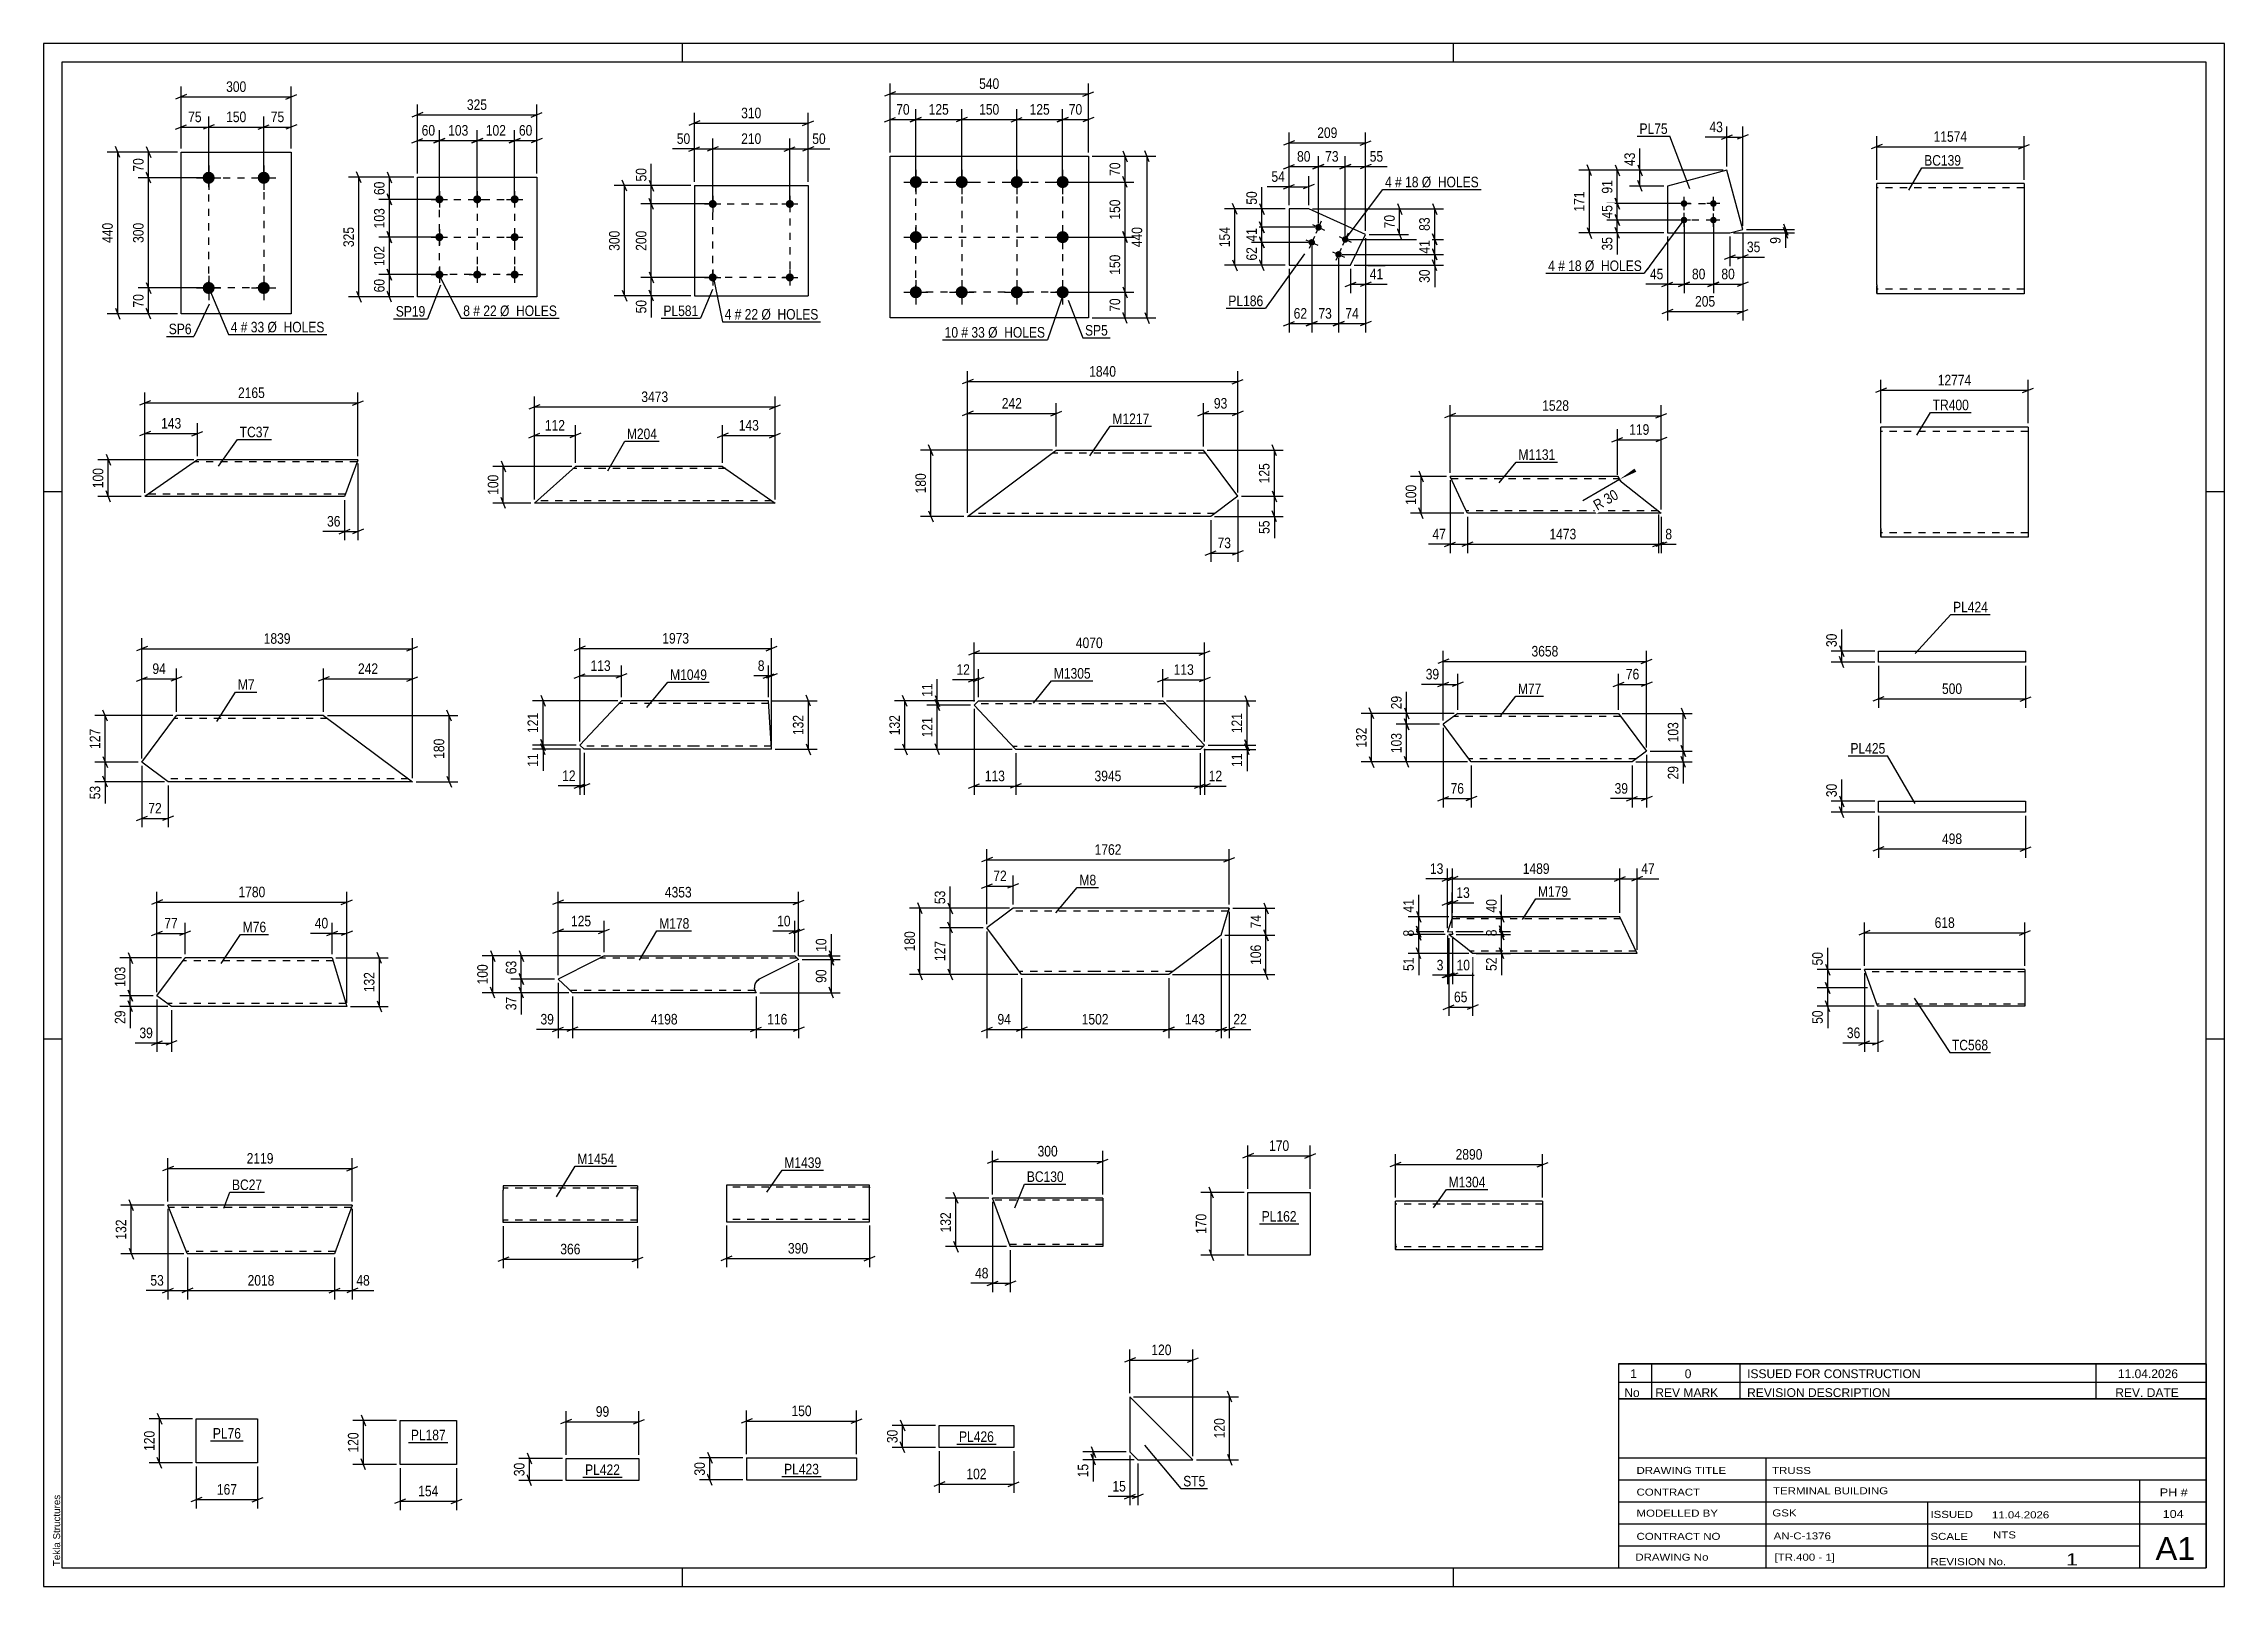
# Model space of a CAD drawing. Header units: millimetres. Extents: x 0 to 594, y 0 to 420.
import ezdxf

# ---------------------------------------------------------------- set-up
doc = ezdxf.new("R2010")
doc.units = ezdxf.units.MM
doc.linetypes.add('DXK_LINE_DOT2', pattern=[3.9198, 1.9599, -1.9599])
doc.styles.add('Arial', font='ARIAL.TTF', dxfattribs={"height": 0.2})
doc.styles.add('Arial Narrow', font='ARIALN.TTF', dxfattribs={"height": 0.2})

# ---------------------------------------------------------------- blocks, each defined once
blk = doc.blocks.new('Unknown-348431186-1135')
at = {"color": 5, "linetype": 'Continuous'}
for p, q in [((594, 420), (0, 420)), ((0, 420), (0, 0)), ((174, 415), (174, 420)), ((384, 415), (384, 420)), ((594, 0), (594, 420)), ((589, 415), (5, 415)), ((5, 415), (5, 5)), ((589, 5), (589, 415)), ((5, 298), (0, 298)), ((594, 298), (589, 298)), ((5, 149), (0, 149)), ((594, 149), (589, 149)), ((0, 0), (594, 0)), ((5, 5), (589, 5)), ((174, 0), (174, 5)), ((384, 0), (384, 5))]:
    blk.add_line(p, q, dxfattribs=at)
at = {"color": 174, "linetype": 'Continuous', "style": 'Arial'}
blk.add_text('Tekla Structures', height=1.9102, rotation=90, dxfattribs=at).set_placement((4.5, 5.5))
blk = doc.blocks.new('Part-348431186-11068 - 11067')
at = {"color": 2, "linetype": 'Continuous'}
for p, q in [((388.21, 104.83), (368.21, 104.83)), ((368.21, 93.23), (368.21, 104.83)), ((408.31, 104.83), (388.31, 104.83)), ((408.31, 104.83), (408.31, 91.63)), ((368.21, 93.23), (368.21, 91.63)), ((388.21, 91.63), (368.21, 91.63)), ((408.31, 91.63), (388.31, 91.63))]:
    blk.add_line(p, q, dxfattribs=at)
at = {"color": 7, "linetype": 'DXK_LINE_DOT2'}
for p, q in [((388.21, 104.03), (368.21, 104.03)), ((408.31, 104.03), (388.31, 104.03)), ((368.21, 91.75), (368.21, 93.23)), ((368.21, 92.43), (368.21, 92.49)), ((388.21, 92.43), (368.21, 92.43)), ((408.31, 92.43), (388.31, 92.43)), ((408.31, 92.43), (408.31, 92.49))]:
    blk.add_line(p, q, dxfattribs=at)
blk = doc.blocks.new('Part-348431186-11369 - 11368')
at = {"color": 2, "linetype": 'Continuous'}
for p, q in [((339.22, 375.02), (339.22, 359.65)), ((344.58, 375.02), (339.22, 375.02)), ((360.09, 368.07), (344.58, 375.02)), ((355.99, 359.65), (360.09, 368.07)), ((339.22, 359.65), (355.99, 359.65))]:
    blk.add_line(p, q, dxfattribs=at)
blk = doc.blocks.new('Bolt-348431186-11370 - 11368')
at = {"linetype": 'Continuous'}
for points in [[(348.07, 369.62, -1), (346.43, 370.36, -1)], [(346.23, 365.52, -1), (344.59, 366.25, -1)], [(353.53, 362.24, -1), (351.89, 362.98, -1)], [(355.37, 366.35, -1), (353.73, 367.09, -1)]]:
    blk.add_hatch(color=1, dxfattribs=at).paths.add_polyline_path(points)
at = {"color": 1, "linetype": 'Continuous'}
for p, q in [((345.61, 370.73), (348.89, 369.25)), ((347.99, 371.63), (346.51, 368.35)), ((355.29, 368.36), (353.82, 365.08)), ((343.77, 366.62), (347.05, 365.15)), ((346.15, 367.53), (344.67, 364.24)), ((351.07, 363.35), (354.35, 361.88)), ((353.45, 364.25), (351.98, 360.97)), ((352.91, 367.45), (356.19, 365.98))]:
    blk.add_line(p, q, dxfattribs=at)
blk = doc.blocks.new('Part-348431186-11038 - 11037')
at = {"color": 2, "linetype": 'Continuous'}
for p, q in [((253.43, 239.93), (254.63, 241.06)), ((263.27, 229.46), (253.43, 239.93)), ((254.63, 241.06), (284.78, 241.06)), ((284.88, 241.06), (304.88, 241.06)), ((316.23, 228.99), (304.88, 241.06)), ((264.78, 227.86), (263.27, 229.46)), ((284.78, 227.86), (264.78, 227.86)), ((315.02, 227.86), (284.88, 227.86)), ((315.02, 227.86), (316.23, 228.99))]:
    blk.add_line(p, q, dxfattribs=at)
at = {"color": 7, "linetype": 'DXK_LINE_DOT2'}
for p, q in [((284.78, 240.26), (253.78, 240.26)), ((305.63, 240.26), (284.88, 240.26)), ((264.66, 227.98), (263.27, 229.46)), ((284.78, 228.66), (264.03, 228.66)), ((315.88, 228.66), (284.88, 228.66))]:
    blk.add_line(p, q, dxfattribs=at)
blk = doc.blocks.new('Part-348431186-11294 - 11293')
at = {"color": 2, "linetype": 'Continuous'}
for p, q in [((499.77, 251.61), (499.77, 254.61)), ((499.77, 254.61), (519.77, 254.61)), ((519.77, 251.61), (499.77, 251.61)), ((519.87, 254.61), (539.87, 254.61)), ((539.87, 251.61), (519.87, 251.61)), ((539.87, 254.61), (539.87, 251.61))]:
    blk.add_line(p, q, dxfattribs=at)
blk = doc.blocks.new('Part-348431186-11054 - 11053')
at = {"color": 2, "linetype": 'Continuous'}
for p, q in [((26.76, 224.39), (36.18, 237.06)), ((56.18, 237.06), (36.18, 237.06)), ((76.28, 237.06), (56.28, 237.06)), ((76.28, 237.06), (100.46, 219.06)), ((33.92, 219.06), (26.76, 224.39)), ((56.18, 219.06), (33.92, 219.06)), ((100.46, 219.06), (56.28, 219.06))]:
    blk.add_line(p, q, dxfattribs=at)
at = {"color": 7, "linetype": 'DXK_LINE_DOT2'}
for p, q in [((56.18, 236.26), (35.59, 236.26)), ((77.36, 236.26), (56.28, 236.26)), ((56.18, 219.86), (32.85, 219.86)), ((99.39, 219.86), (56.28, 219.86))]:
    blk.add_line(p, q, dxfattribs=at)
blk = doc.blocks.new('Part-348431186-11351 - 11350')
at = {"color": 2, "linetype": 'Continuous'}
for p, q in [((407.8, 302.17), (383.08, 302.17)), ((387.23, 293.37), (383.08, 302.17)), ((428.92, 302.17), (407.9, 302.17)), ((429.16, 301.43), (428.92, 302.17)), ((429.17, 301.39), (429.16, 301.43)), ((429.78, 300.68), (429.17, 301.39)), ((429.78, 300.68), (440.61, 292.17)), ((387.8, 292.17), (387.23, 293.37)), ((407.8, 292.17), (387.8, 292.17)), ((440.61, 292.17), (407.9, 292.17))]:
    blk.add_line(p, q, dxfattribs=at)
at = {"color": 7, "linetype": 'DXK_LINE_DOT2'}
for p, q in [((383.37, 301.57), (407.8, 301.57)), ((407.9, 301.57), (429.12, 301.57)), ((429.12, 301.57), (429.13, 301.52)), ((429.13, 301.52), (429.12, 301.57)), ((429.16, 301.43), (429.13, 301.52)), ((429.16, 301.43), (429.13, 301.52)), ((429.17, 301.39), (429.16, 301.43)), ((429.17, 301.39), (429.16, 301.43)), ((429.17, 301.39), (429.16, 301.43)), ((429.34, 301.2), (429.17, 301.39)), ((429.17, 301.39), (429.17, 301.39)), ((387.75, 292.26), (387.23, 293.37)), ((387.51, 292.77), (387.49, 292.81)), ((407.8, 292.77), (387.51, 292.77)), ((439.84, 292.77), (407.9, 292.77))]:
    blk.add_line(p, q, dxfattribs=at)
blk = doc.blocks.new('Part-348431186-11024 - 10995')
at = {"color": 2, "linetype": 'Continuous'}
for p, q in [((30.88, 160.81), (38.54, 171.1)), ((58.54, 171.1), (38.54, 171.1)), ((78.64, 171.1), (58.64, 171.1)), ((78.64, 171.1), (82.59, 157.9)), ((34.8, 157.9), (30.88, 160.81)), ((58.54, 157.9), (34.8, 157.9)), ((82.59, 157.9), (58.64, 157.9))]:
    blk.add_line(p, q, dxfattribs=at)
at = {"color": 7, "linetype": 'DXK_LINE_DOT2'}
for p, q in [((58.54, 170.3), (37.94, 170.3)), ((78.88, 170.3), (58.64, 170.3)), ((58.54, 158.7), (33.73, 158.7)), ((82.35, 158.7), (58.64, 158.7)), ((82.35, 158.7), (82.33, 158.76))]:
    blk.add_line(p, q, dxfattribs=at)
blk = doc.blocks.new('Part-348431186-11061 - 11060')
at = {"color": 2, "linetype": 'Continuous'}
for p, q in [((264.08, 184.62), (261.93, 183.02)), ((286.36, 184.62), (264.08, 184.62)), ((322.95, 184.62), (286.46, 184.62)), ((320.75, 177.27), (322.95, 184.62)), ((261.93, 183.02), (256.92, 179.29)), ((265.17, 168.22), (256.92, 179.29)), ((320.75, 177.27), (306.46, 166.62)), ((266.36, 166.62), (265.17, 168.22)), ((286.36, 166.62), (266.36, 166.62)), ((306.46, 166.62), (286.46, 166.62))]:
    blk.add_line(p, q, dxfattribs=at)
at = {"color": 7, "linetype": 'DXK_LINE_DOT2'}
for p, q in [((264.08, 184.62), (262.75, 183.64)), ((322.95, 184.62), (322.64, 183.59)), ((286.36, 183.82), (263.01, 183.82)), ((322.71, 183.82), (286.46, 183.82)), ((266.27, 166.75), (265.17, 168.22)), ((286.36, 167.42), (265.77, 167.42)), ((307.54, 167.42), (286.46, 167.42))]:
    blk.add_line(p, q, dxfattribs=at)
blk = doc.blocks.new('Part-348431186-11360 - 11359')
at = {"color": 2, "linetype": 'Continuous'}
for p, q in [((442.32, 381.24), (442.31, 368.47)), ((458.52, 385.55), (442.32, 381.24)), ((462.82, 369.4), (458.52, 385.55)), ((442.31, 368.47), (459.31, 368.47)), ((459.31, 368.47), (462.82, 369.4))]:
    blk.add_line(p, q, dxfattribs=at)
blk = doc.blocks.new('Bolt-348431186-11361 - 11359')
at = {"linetype": 'Continuous'}
for points in [[(445.91, 376.47, -1), (447.71, 376.47, -1)], [(453.91, 376.47, -1), (455.71, 376.47, -1)], [(445.91, 371.97, -1), (447.71, 371.97, -1)], [(453.91, 371.97, -1), (455.71, 371.97, -1)]]:
    blk.add_hatch(color=1, dxfattribs=at).paths.add_polyline_path(points)
at = {"color": 1, "linetype": 'Continuous'}
for p, q in [((448.61, 376.47), (445.01, 376.47)), ((446.81, 374.67), (446.81, 378.27)), ((456.61, 376.47), (453.01, 376.47)), ((454.81, 374.67), (454.81, 378.27)), ((448.61, 371.97), (445.01, 371.97)), ((446.81, 370.17), (446.81, 373.77)), ((456.61, 371.97), (453.01, 371.97)), ((454.81, 370.17), (454.81, 373.77))]:
    blk.add_line(p, q, dxfattribs=at)
blk = doc.blocks.new('Part-348431186-11031 - 11030')
at = {"color": 2, "linetype": 'Continuous'}
for p, q in [((385.18, 237.66), (381.24, 234.72)), ((385.18, 237.66), (408.88, 237.66)), ((408.98, 237.66), (428.98, 237.66)), ((428.98, 237.66), (436.62, 227.39)), ((387.69, 226.06), (381.24, 234.72)), ((388.88, 224.46), (387.69, 226.06)), ((436.62, 227.39), (432.68, 224.46)), ((408.88, 224.46), (388.88, 224.46)), ((432.68, 224.46), (408.98, 224.46))]:
    blk.add_line(p, q, dxfattribs=at)
at = {"color": 7, "linetype": 'DXK_LINE_DOT2'}
for p, q in [((408.88, 236.86), (384.11, 236.86)), ((429.57, 236.86), (408.98, 236.86)), ((388.79, 224.58), (387.69, 226.06)), ((408.88, 225.26), (388.28, 225.26)), ((433.75, 225.26), (408.98, 225.26))]:
    blk.add_line(p, q, dxfattribs=at)
blk = doc.blocks.new('Part-348431186-11077 - 11076')
at = {"color": 2, "linetype": 'Continuous'}
for p, q in [((519.59, 167.92), (495.95, 167.92)), ((499.56, 158.01), (495.95, 167.92)), ((539.69, 167.92), (519.69, 167.92)), ((539.69, 167.92), (539.69, 157.92)), ((499.59, 157.92), (499.56, 158.01)), ((519.59, 157.92), (499.59, 157.92)), ((539.69, 157.92), (519.69, 157.92))]:
    blk.add_line(p, q, dxfattribs=at)
at = {"color": 7, "linetype": 'DXK_LINE_DOT2'}
for p, q in [((519.59, 167.32), (496.17, 167.32)), ((539.69, 167.32), (519.69, 167.32)), ((499.37, 158.52), (499.35, 158.57)), ((519.59, 158.52), (499.37, 158.52)), ((539.69, 158.52), (519.69, 158.52)), ((539.69, 158.52), (539.69, 158.57))]:
    blk.add_line(p, q, dxfattribs=at)
blk = doc.blocks.new('Part-348431186-11045 - 11044')
at = {"color": 2, "linetype": 'Continuous'}
for p, q in [((146.03, 229.04), (157.38, 241.11)), ((177.38, 241.11), (157.38, 241.11)), ((197.48, 241.11), (177.48, 241.11)), ((198.3, 227.91), (197.48, 241.11)), ((147.24, 227.91), (146.03, 229.04)), ((177.38, 227.91), (147.24, 227.91)), ((198.3, 227.91), (177.48, 227.91))]:
    blk.add_line(p, q, dxfattribs=at)
at = {"color": 7, "linetype": 'DXK_LINE_DOT2'}
for p, q in [((177.38, 240.31), (156.63, 240.31)), ((197.53, 240.31), (177.48, 240.31)), ((177.38, 228.71), (146.39, 228.71)), ((198.25, 228.71), (177.48, 228.71)), ((198.25, 228.71), (198.24, 228.77))]:
    blk.add_line(p, q, dxfattribs=at)
blk = doc.blocks.new('Part-348431186-11086 - 11085')
at = {"color": 2, "linetype": 'Continuous'}
for p, q in [((288.48, 105.7), (258.48, 105.7)), ((263.26, 92.59), (258.48, 105.7)), ((288.48, 105.7), (288.48, 92.5)), ((263.29, 92.5), (263.26, 92.59)), ((288.48, 92.5), (263.29, 92.5))]:
    blk.add_line(p, q, dxfattribs=at)
at = {"color": 7, "linetype": 'DXK_LINE_DOT2'}
for p, q in [((288.48, 105.1), (258.7, 105.1)), ((288.48, 105.61), (288.48, 105.7)), ((263.07, 93.1), (263.05, 93.15)), ((288.48, 93.1), (263.07, 93.1)), ((288.48, 93.1), (288.48, 93.15))]:
    blk.add_line(p, q, dxfattribs=at)
blk = doc.blocks.new('Part-348431186-11099 - 11098')
at = {"color": 2, "linetype": 'Continuous'}
for p, q in [((519.32, 381.93), (499.32, 381.93)), ((499.32, 354.33), (499.32, 381.93)), ((539.42, 381.93), (519.42, 381.93)), ((539.42, 381.93), (539.42, 351.93)), ((499.32, 354.33), (499.32, 351.93)), ((519.32, 351.93), (499.32, 351.93)), ((539.42, 351.93), (519.42, 351.93))]:
    blk.add_line(p, q, dxfattribs=at)
at = {"color": 7, "linetype": 'DXK_LINE_DOT2'}
for p, q in [((519.32, 380.73), (499.32, 380.73)), ((539.42, 380.73), (519.42, 380.73)), ((499.32, 352.11), (499.32, 354.33)), ((499.32, 353.13), (499.32, 353.22)), ((519.32, 353.13), (499.32, 353.13)), ((539.42, 353.13), (519.42, 353.13)), ((539.42, 353.13), (539.42, 353.22))]:
    blk.add_line(p, q, dxfattribs=at)
blk = doc.blocks.new('Part-348431186-11108 - 11107')
at = {"color": 2, "linetype": 'Continuous'}
for p, q in [((230.57, 345.32), (230.57, 389.32)), ((230.57, 389.32), (284.57, 389.32)), ((284.57, 389.32), (284.57, 345.32)), ((284.57, 345.32), (230.57, 345.32))]:
    blk.add_line(p, q, dxfattribs=at)
blk = doc.blocks.new('Bolt-348431186-11109 - 11107')
at = {"linetype": 'Continuous'}
for points in [[(237.57, 383.97, -1), (237.57, 380.67, -1)], [(250.07, 383.97, -1), (250.07, 380.67, -1)], [(265.07, 383.97, -1), (265.07, 380.67, -1)], [(277.57, 383.97, -1), (277.57, 380.67, -1)], [(237.57, 368.97, -1), (237.57, 365.67, -1)], [(277.57, 368.97, -1), (277.57, 365.67, -1)], [(237.57, 353.97, -1), (237.57, 350.67, -1)], [(250.07, 353.97, -1), (250.07, 350.67, -1)], [(265.07, 353.97, -1), (265.07, 350.67, -1)], [(277.57, 353.97, -1), (277.57, 350.67, -1)]]:
    blk.add_hatch(color=1, dxfattribs=at).paths.add_polyline_path(points)
at = {"color": 1, "linetype": 'Continuous'}
for p, q in [((234.27, 382.32), (240.87, 382.32)), ((237.57, 385.62), (237.57, 379.02)), ((246.77, 382.32), (253.37, 382.32)), ((250.07, 385.62), (250.07, 379.02)), ((261.77, 382.32), (268.37, 382.32)), ((265.07, 385.62), (265.07, 379.02)), ((274.27, 382.32), (280.87, 382.32)), ((277.57, 385.62), (277.57, 379.02)), ((237.57, 370.62), (237.57, 364.02)), ((277.57, 370.62), (277.57, 364.02)), ((234.27, 367.32), (240.87, 367.32)), ((274.27, 367.32), (280.87, 367.32)), ((234.27, 352.32), (240.87, 352.32)), ((237.57, 355.62), (237.57, 349.02)), ((246.77, 352.32), (253.37, 352.32)), ((250.07, 355.62), (250.07, 349.02)), ((261.77, 352.32), (268.37, 352.32)), ((265.07, 355.62), (265.07, 349.02)), ((274.27, 352.32), (280.87, 352.32)), ((277.57, 355.62), (277.57, 349.02))]:
    blk.add_line(p, q, dxfattribs=at)
blk = doc.blocks.new('Part-348431186-11116 - 11115')
at = {"color": 2, "linetype": 'Continuous'}
for p, q in [((520.45, 315.63), (500.45, 315.63)), ((500.45, 288.03), (500.45, 315.63)), ((540.55, 315.63), (520.55, 315.63)), ((540.55, 315.63), (540.55, 285.63)), ((500.45, 288.03), (500.45, 285.63)), ((520.45, 285.63), (500.45, 285.63)), ((540.55, 285.63), (520.55, 285.63))]:
    blk.add_line(p, q, dxfattribs=at)
at = {"color": 7, "linetype": 'DXK_LINE_DOT2'}
for p, q in [((520.45, 314.43), (500.45, 314.43)), ((540.55, 314.43), (520.55, 314.43)), ((500.45, 285.81), (500.45, 288.03)), ((500.45, 286.83), (500.45, 286.92)), ((520.45, 286.83), (500.45, 286.83)), ((540.55, 286.83), (520.55, 286.83)), ((540.55, 286.83), (540.55, 286.92))]:
    blk.add_line(p, q, dxfattribs=at)
blk = doc.blocks.new('Part-348431186-11132 - 11131')
at = {"color": 2, "linetype": 'Continuous'}
for p, q in [((37.46, 346.48), (37.46, 390.48)), ((37.46, 390.48), (67.46, 390.48)), ((67.46, 390.48), (67.46, 346.48)), ((67.46, 346.48), (37.46, 346.48))]:
    blk.add_line(p, q, dxfattribs=at)
blk = doc.blocks.new('Bolt-348431186-11133 - 11131')
at = {"linetype": 'Continuous'}
for points in [[(44.96, 385.13, -1), (44.96, 381.83, -1)], [(59.96, 385.13, -1), (59.96, 381.83, -1)], [(44.96, 355.13, -1), (44.96, 351.83, -1)], [(59.96, 355.13, -1), (59.96, 351.83, -1)]]:
    blk.add_hatch(color=1, dxfattribs=at).paths.add_polyline_path(points)
at = {"color": 1, "linetype": 'Continuous'}
for p, q in [((44.96, 386.78), (44.96, 380.18)), ((59.96, 386.78), (59.96, 380.18)), ((41.66, 383.48), (48.26, 383.48)), ((56.66, 383.48), (63.26, 383.48)), ((44.96, 356.78), (44.96, 350.18)), ((59.96, 356.78), (59.96, 350.18)), ((41.66, 353.48), (48.26, 353.48)), ((56.66, 353.48), (63.26, 353.48))]:
    blk.add_line(p, q, dxfattribs=at)
blk = doc.blocks.new('Part-348431186-11142 - 11141')
at = {"color": 2, "linetype": 'Continuous'}
for p, q in [((295.9, 51.61), (295.9, 36.61)), ((295.9, 51.61), (313.04, 34.47)), ((295.9, 36.61), (298.04, 34.47)), ((298.04, 34.47), (313.04, 34.47))]:
    blk.add_line(p, q, dxfattribs=at)
blk = doc.blocks.new('Part-348431186-11170 - 11169')
at = {"color": 2, "linetype": 'Continuous'}
for p, q in [((101.8, 351.11), (101.8, 383.61)), ((101.8, 383.61), (134.3, 383.61)), ((134.3, 383.61), (134.3, 351.11)), ((134.3, 351.11), (101.8, 351.11))]:
    blk.add_line(p, q, dxfattribs=at)
blk = doc.blocks.new('Bolt-348431186-11171 - 11169')
at = {"linetype": 'Continuous'}
for points in [[(107.8, 378.71, -1), (107.8, 376.51, -1)], [(118.1, 378.71, -1), (118.1, 376.51, -1)], [(128.3, 378.71, -1), (128.3, 376.51, -1)], [(107.8, 368.41, -1), (107.8, 366.21, -1)], [(128.3, 368.41, -1), (128.3, 366.21, -1)], [(107.8, 358.21, -1), (107.8, 356.01, -1)], [(118.1, 358.21, -1), (118.1, 356.01, -1)], [(128.3, 358.21, -1), (128.3, 356.01, -1)]]:
    blk.add_hatch(color=1, dxfattribs=at).paths.add_polyline_path(points)
at = {"color": 1, "linetype": 'Continuous'}
for p, q in [((105.6, 377.61), (110, 377.61)), ((107.8, 379.81), (107.8, 375.41)), ((115.9, 377.61), (120.3, 377.61)), ((118.1, 379.81), (118.1, 375.41)), ((126.1, 377.61), (130.5, 377.61)), ((128.3, 379.81), (128.3, 375.41)), ((107.8, 369.51), (107.8, 365.11)), ((128.3, 369.51), (128.3, 365.11)), ((105.6, 367.31), (110, 367.31)), ((126.1, 367.31), (130.5, 367.31)), ((105.6, 357.11), (110, 357.11)), ((107.8, 359.31), (107.8, 354.91)), ((115.9, 357.11), (120.3, 357.11)), ((118.1, 359.31), (118.1, 354.91)), ((126.1, 357.11), (130.5, 357.11)), ((128.3, 359.31), (128.3, 354.91))]:
    blk.add_line(p, q, dxfattribs=at)
blk = doc.blocks.new('Part-348431186-11192 - 11191')
at = {"color": 2, "linetype": 'Continuous'}
for p, q in [((383.75, 182.32), (382.4, 178.21)), ((382.4, 178.21), (383.68, 178.3)), ((383.68, 178.3), (383.74, 177.5)), ((409.24, 182.32), (383.75, 182.32)), ((429.34, 182.32), (409.34, 182.32)), ((434.05, 172.32), (429.34, 182.32)), ((383.74, 177.5), (382.74, 177.43)), ((387.71, 173.52), (382.74, 177.43)), ((389.24, 172.32), (387.71, 173.52)), ((409.24, 172.32), (389.24, 172.32)), ((434.05, 172.32), (409.34, 172.32))]:
    blk.add_line(p, q, dxfattribs=at)
at = {"color": 7, "linetype": 'DXK_LINE_DOT2'}
for p, q in [((409.24, 181.72), (383.55, 181.72)), ((429.62, 181.72), (409.34, 181.72)), ((389.12, 172.41), (387.71, 173.52)), ((409.24, 172.92), (388.47, 172.92)), ((433.77, 172.92), (409.34, 172.92)), ((433.77, 172.92), (433.74, 172.97))]:
    blk.add_line(p, q, dxfattribs=at)
blk = doc.blocks.new('Part-348431186-11199 - 11198')
at = {"color": 2, "linetype": 'Continuous'}
for p, q in [((59.16, 103.74), (33.86, 103.74)), ((39.13, 90.63), (33.86, 103.74)), ((84.07, 103.74), (59.26, 103.74)), ((84.04, 103.65), (79.26, 90.54)), ((84.07, 103.74), (84.04, 103.65)), ((39.16, 90.54), (39.13, 90.63)), ((59.16, 90.54), (39.16, 90.54)), ((79.26, 90.54), (59.26, 90.54))]:
    blk.add_line(p, q, dxfattribs=at)
at = {"color": 7, "linetype": 'DXK_LINE_DOT2'}
for p, q in [((59.16, 103.14), (34.1, 103.14)), ((83.85, 103.14), (59.26, 103.14)), ((38.92, 91.14), (38.9, 91.19)), ((59.16, 91.14), (38.92, 91.14)), ((79.48, 91.14), (59.26, 91.14)), ((79.48, 91.14), (79.5, 91.19))]:
    blk.add_line(p, q, dxfattribs=at)
blk = doc.blocks.new('Part-348431186-11206 - 11205')
at = {"color": 2, "linetype": 'Continuous'}
for p, q in [((328.05, 90.2), (328.05, 107.2)), ((328.05, 107.2), (345.02, 107.2)), ((345.02, 107.2), (345.02, 90.2)), ((345.02, 90.2), (328.05, 90.2))]:
    blk.add_line(p, q, dxfattribs=at)
blk = doc.blocks.new('Part-348431186-11213 - 11212')
at = {"color": 2, "linetype": 'Continuous'}
for p, q in [((41.88, 306.71), (27.6, 296.71)), ((61.88, 306.71), (41.88, 306.71)), ((85.62, 306.71), (61.98, 306.71)), ((85.59, 306.62), (81.98, 296.71)), ((85.62, 306.71), (85.59, 306.62)), ((61.88, 296.71), (27.6, 296.71)), ((81.98, 296.71), (61.98, 296.71))]:
    blk.add_line(p, q, dxfattribs=at)
at = {"color": 7, "linetype": 'DXK_LINE_DOT2'}
for p, q in [((61.88, 306.11), (41.02, 306.11)), ((85.4, 306.11), (61.98, 306.11)), ((28.46, 297.31), (28.52, 297.35)), ((61.88, 297.31), (28.46, 297.31)), ((82.2, 297.31), (61.98, 297.31)), ((82.2, 297.31), (82.22, 297.35))]:
    blk.add_line(p, q, dxfattribs=at)
blk = doc.blocks.new('Part-348431186-11220 - 11219')
at = {"color": 2, "linetype": 'Continuous'}
for p, q in [((144.86, 304.92), (133.7, 294.92)), ((164.86, 304.92), (144.86, 304.92)), ((184.96, 304.92), (164.96, 304.92)), ((184.96, 304.92), (199.24, 294.92)), ((164.86, 294.92), (133.7, 294.92)), ((199.24, 294.92), (164.96, 294.92))]:
    blk.add_line(p, q, dxfattribs=at)
at = {"color": 7, "linetype": 'DXK_LINE_DOT2'}
for p, q in [((164.86, 304.32), (144.19, 304.32)), ((185.81, 304.32), (164.96, 304.32)), ((134.37, 295.52), (134.42, 295.56)), ((164.86, 295.52), (134.37, 295.52)), ((198.38, 295.52), (164.96, 295.52)), ((198.13, 295.69), (198.18, 295.66)), ((198.32, 295.56), (198.38, 295.52))]:
    blk.add_line(p, q, dxfattribs=at)
blk = doc.blocks.new('Part-348431186-11228 - 11227')
at = {"color": 2, "linetype": 'Continuous'}
for p, q in [((150.27, 170.43), (140.12, 165.35)), ((152.67, 171.63), (150.27, 170.43)), ((152.67, 171.63), (172.67, 171.63)), ((172.77, 171.63), (204.58, 171.63)), ((205.63, 170.63), (194.91, 165.27)), ((204.58, 171.63), (205.63, 170.63)), ((142.78, 162.83), (140.12, 165.35)), ((144.05, 161.63), (142.78, 162.83)), ((172.67, 161.63), (144.05, 161.63)), ((194.05, 161.63), (172.77, 161.63)), ((193.63, 162.83), (193.59, 162.95)), ((193.84, 162.05), (193.63, 162.83)), ((193.84, 162.05), (193.88, 161.98)), ((193.88, 161.98), (194.05, 161.63)), ((194.17, 164.7), (194.91, 165.27))]:
    blk.add_line(p, q, dxfattribs=at)
at = {"color": 7, "linetype": 'DXK_LINE_DOT2'}
for p, q in [((152.67, 171.63), (151.18, 170.88)), ((172.67, 171.03), (151.47, 171.03)), ((205.21, 171.03), (172.77, 171.03)), ((205.61, 170.65), (205.63, 170.63)), ((143.95, 161.72), (142.78, 162.83)), ((172.67, 162.23), (143.42, 162.23)), ((193.79, 162.23), (172.77, 162.23)), ((193.59, 162.95), (193.63, 162.83)), ((193.63, 162.83), (193.59, 162.95)), ((193.59, 162.95), (193.63, 162.83)), ((193.75, 162.37), (193.78, 162.27)), ((193.78, 162.27), (193.75, 162.37)), ((193.78, 162.27), (193.75, 162.37)), ((193.78, 162.27), (193.79, 162.23)), ((193.79, 162.23), (193.78, 162.27)), ((193.88, 161.98), (193.84, 162.05)), ((194.91, 165.27), (194.17, 164.7)), ((194.17, 164.7), (194.91, 165.27)), ((194.91, 165.27), (194.17, 164.7))]:
    blk.add_line(p, q, dxfattribs=at)
at = {"color": 2, "linetype": 'Continuous'}
blk.add_arc((195.99, 163.12), 2.4, 139.07455, 184.07455, dxfattribs=at)
at = {"color": 7, "linetype": 'DXK_LINE_DOT2'}
blk.add_arc((195.99, 163.12), 2.4, 139.07455, 184.07455, dxfattribs=at)
blk.add_arc((195.99, 163.12), 2.4, 139.07455, 184.07455, dxfattribs=at)
blk.add_arc((195.99, 163.12), 2.4, 139.07455, 184.07455, dxfattribs=at)
blk = doc.blocks.new('Part-348431186-11243 - 11242')
at = {"color": 2, "linetype": 'Continuous'}
for p, q in [((41.57, 33.62), (41.57, 45.62)), ((41.57, 45.62), (58.29, 45.62)), ((58.29, 45.62), (58.29, 33.62)), ((58.29, 33.62), (41.57, 33.62))]:
    blk.add_line(p, q, dxfattribs=at)
blk = doc.blocks.new('Part-348431186-11253 - 11252')
at = {"color": 2, "linetype": 'Continuous'}
for p, q in [((97.1, 33.18), (97.1, 45.18)), ((97.1, 45.18), (112.47, 45.18)), ((112.47, 45.18), (112.47, 33.18)), ((112.47, 33.18), (97.1, 33.18))]:
    blk.add_line(p, q, dxfattribs=at)
blk = doc.blocks.new('Part-348431186-11267 - 11266')
at = {"color": 2, "linetype": 'Continuous'}
for p, q in [((251.66, 291.3), (275.82, 309.3)), ((275.82, 309.3), (295.82, 309.3)), ((295.92, 309.3), (315.92, 309.3)), ((325.25, 296.77), (315.92, 309.3)), ((295.82, 291.3), (251.66, 291.3)), ((317.91, 291.3), (295.92, 291.3)), ((325.25, 296.77), (317.91, 291.3))]:
    blk.add_line(p, q, dxfattribs=at)
at = {"color": 7, "linetype": 'DXK_LINE_DOT2'}
for p, q in [((295.82, 308.5), (274.74, 308.5)), ((316.51, 308.5), (295.92, 308.5)), ((295.82, 292.1), (252.73, 292.1)), ((318.99, 292.1), (295.92, 292.1))]:
    blk.add_line(p, q, dxfattribs=at)
blk = doc.blocks.new('Part-348431186-11274 - 11273')
at = {"color": 2, "linetype": 'Continuous'}
for p, q in [((142.32, 28.83), (142.32, 34.83)), ((142.32, 34.83), (162.16, 34.83)), ((162.16, 34.83), (162.16, 28.83)), ((162.16, 28.83), (142.32, 28.83))]:
    blk.add_line(p, q, dxfattribs=at)
blk = doc.blocks.new('Part-348431186-11282 - 11281')
at = {"color": 2, "linetype": 'Continuous'}
for p, q in [((191.46, 35), (191.46, 29)), ((191.46, 35), (221.44, 35)), ((221.44, 35), (221.44, 29)), ((191.46, 29), (221.44, 29))]:
    blk.add_line(p, q, dxfattribs=at)
blk = doc.blocks.new('Part-348431186-11302 - 11301')
at = {"color": 2, "linetype": 'Continuous'}
for p, q in [((499.77, 210.75), (499.77, 213.75)), ((499.77, 213.75), (519.77, 213.75)), ((519.77, 210.75), (499.77, 210.75)), ((519.87, 213.75), (539.87, 213.75)), ((539.87, 210.75), (519.87, 210.75)), ((539.87, 213.75), (539.87, 210.75))]:
    blk.add_line(p, q, dxfattribs=at)
blk = doc.blocks.new('Part-348431186-11312 - 11311')
at = {"color": 2, "linetype": 'Continuous'}
for p, q in [((243.94, 37.83), (243.94, 43.83)), ((243.94, 43.83), (264.25, 43.83)), ((264.25, 43.83), (264.25, 37.83)), ((264.25, 37.83), (243.94, 37.83))]:
    blk.add_line(p, q, dxfattribs=at)
blk = doc.blocks.new('Part-348431186-11320 - 11319')
at = {"color": 2, "linetype": 'Continuous'}
for p, q in [((125.18, 109.05), (125.18, 107.85)), ((161.79, 109.05), (125.18, 109.05)), ((125.18, 99.79), (125.18, 107.85)), ((161.79, 109.05), (161.79, 108.96)), ((161.79, 108.96), (161.79, 107.85)), ((161.79, 99.05), (161.79, 107.85)), ((125.18, 99.14), (125.18, 99.79)), ((125.18, 99.05), (125.18, 99.14)), ((161.79, 99.05), (125.18, 99.05))]:
    blk.add_line(p, q, dxfattribs=at)
at = {"color": 7, "linetype": 'DXK_LINE_DOT2'}
for p, q in [((161.79, 108.45), (125.18, 108.45)), ((161.79, 107.85), (161.79, 108.7)), ((125.18, 99.79), (125.18, 99.4)), ((125.18, 99.65), (125.18, 99.69)), ((161.79, 99.65), (125.18, 99.65)), ((125.18, 99.05), (125.18, 99.05)), ((161.79, 99.65), (161.79, 99.69))]:
    blk.add_line(p, q, dxfattribs=at)
blk = doc.blocks.new('Part-348431186-11327 - 11326')
at = {"color": 2, "linetype": 'Continuous'}
for p, q in [((177.25, 381.35), (177.25, 351.35)), ((177.25, 381.35), (208.25, 381.35)), ((208.25, 381.35), (208.25, 351.35)), ((177.25, 351.35), (208.25, 351.35))]:
    blk.add_line(p, q, dxfattribs=at)
blk = doc.blocks.new('Bolt-348431186-11328 - 11326')
at = {"linetype": 'Continuous'}
for points in [[(183.35, 356.35, -1), (181.15, 356.35, -1)], [(204.35, 356.35, -1), (202.15, 356.35, -1)]]:
    blk.add_hatch(color=1, dxfattribs=at).paths.add_polyline_path(points)
at = {"color": 1, "linetype": 'Continuous'}
for p, q in [((182.25, 358.55), (182.25, 354.15)), ((203.25, 358.55), (203.25, 354.15)), ((180.05, 356.35), (184.45, 356.35)), ((201.05, 356.35), (205.45, 356.35))]:
    blk.add_line(p, q, dxfattribs=at)
blk = doc.blocks.new('Bolt-348431186-11329 - 11326')
at = {"linetype": 'Continuous'}
for points in [[(183.35, 376.35, -1), (181.15, 376.35, -1)], [(204.35, 376.35, -1), (202.15, 376.35, -1)]]:
    blk.add_hatch(color=1, dxfattribs=at).paths.add_polyline_path(points)
at = {"color": 1, "linetype": 'Continuous'}
for p, q in [((180.05, 376.35), (184.45, 376.35)), ((182.25, 378.55), (182.25, 374.15)), ((201.05, 376.35), (205.45, 376.35)), ((203.25, 378.55), (203.25, 374.15))]:
    blk.add_line(p, q, dxfattribs=at)
blk = doc.blocks.new('Part-348431186-11342 - 11341')
at = {"color": 2, "linetype": 'Continuous'}
for p, q in [((224.98, 109.26), (185.99, 109.26)), ((185.99, 109.26), (185.99, 99.35)), ((224.98, 100.46), (224.98, 109.26)), ((185.99, 99.35), (185.99, 99.26)), ((185.99, 99.26), (224.98, 99.26)), ((224.98, 99.26), (224.98, 100.46))]:
    blk.add_line(p, q, dxfattribs=at)
at = {"color": 7, "linetype": 'DXK_LINE_DOT2'}
for p, q in [((224.98, 108.66), (185.99, 108.66)), ((224.98, 108.66), (224.98, 108.62)), ((224.98, 108.62), (224.98, 108.66)), ((224.98, 108.52), (224.98, 108.62)), ((224.98, 108.62), (224.98, 108.52)), ((185.99, 99.86), (185.99, 99.91)), ((224.98, 99.86), (185.99, 99.86)), ((224.98, 99.91), (224.98, 100.23)), ((224.98, 99.86), (224.98, 99.91))]:
    blk.add_line(p, q, dxfattribs=at)
blk = doc.blocks.new('Rectangle-348431186-16294 - 11359')
at = {"color": 1, "linetype": 'DXK_LINE_DOT2'}
blk.add_lwpolyline([(446.81, 376.47), (454.81, 376.47), (454.81, 371.97), (446.81, 371.97), (446.81, 376.47)], close=True, dxfattribs=at)
blk = doc.blocks.new('Rectangle-348431186-16154 - 11107')
at = {"color": 1, "linetype": 'DXK_LINE_DOT2'}
blk.add_lwpolyline([(237.57, 382.32), (277.57, 382.32), (277.57, 352.32), (237.57, 352.32), (237.57, 382.32)], close=True, dxfattribs=at)
blk = doc.blocks.new('Rectangle-348431186-15948 - 11131')
at = {"color": 1, "linetype": 'DXK_LINE_DOT2'}
blk.add_lwpolyline([(44.96, 383.48), (59.96, 383.48), (59.96, 353.48), (44.96, 353.48), (44.96, 383.48)], close=True, dxfattribs=at)
blk = doc.blocks.new('Rectangle-348431186-15958 - 11169')
at = {"color": 1, "linetype": 'DXK_LINE_DOT2'}
blk.add_lwpolyline([(107.8, 377.61), (128.3, 377.61), (128.3, 357.11), (107.8, 357.11), (107.8, 377.61)], close=True, dxfattribs=at)
blk = doc.blocks.new('Rectangle-348431186-19937 - 11326')
at = {"color": 1, "linetype": 'DXK_LINE_DOT2'}
blk.add_lwpolyline([(182.25, 376.35), (203.25, 376.35), (203.25, 356.35), (182.25, 356.35), (182.25, 376.35)], close=True, dxfattribs=at)
blk = doc.blocks.new('Line-348431186-16164 - 11107')
at = {"color": 1, "linetype": 'DXK_LINE_DOT2'}
blk.add_line((237.57, 367.32), (277.57, 367.32), dxfattribs=at)
blk = doc.blocks.new('Line-348431186-15968 - 11169')
at = {"color": 1, "linetype": 'DXK_LINE_DOT2'}
blk.add_line((118.1, 377.61), (118.1, 357.11), dxfattribs=at)
blk = doc.blocks.new('Line-348431186-16171 - 11107')
at = {"color": 1, "linetype": 'DXK_LINE_DOT2'}
blk.add_line((265.07, 382.32), (265.07, 349.02), dxfattribs=at)
blk = doc.blocks.new('Line-348431186-15975 - 11169')
at = {"color": 1, "linetype": 'DXK_LINE_DOT2'}
blk.add_line((107.8, 367.31), (128.3, 367.31), dxfattribs=at)
blk = doc.blocks.new('Line-348431186-16175 - 11107')
at = {"color": 1, "linetype": 'DXK_LINE_DOT2'}
blk.add_line((250.07, 382.32), (250.07, 352.32), dxfattribs=at)
blk = doc.blocks.new('StraightDimension-348431186-11594 - 11067')
at = {"color": 7, "linetype": 'Continuous'}
for p, q in [((369.71, 115.43), (366.71, 114.23)), ((368.21, 105.83), (368.21, 117.68)), ((368.21, 114.83), (408.31, 114.83)), ((406.81, 114.23), (409.81, 115.43)), ((408.31, 105.83), (408.31, 117.68))]:
    blk.add_line(p, q, dxfattribs=at)
at = {"color": 0}
blk.add_wipeout([(392.52, 115.58), (392.52, 119.78), (384, 119.78), (384, 115.58)], dxfattribs=at)
at = {"color": 3, "style": 'Arial Narrow'}
blk.add_text('2890', height=2.863, dxfattribs=at).set_placement((384.6, 116.18))
blk = doc.blocks.new('StraightDimension-348431186-12203 - 11368')
at = {"color": 7, "linetype": 'Continuous'}
for p, q in [((337.72, 380.43), (340.72, 381.63)), ((339.22, 376.02), (339.22, 383.88)), ((339.22, 381.03), (344.58, 381.03)), ((346.08, 381.63), (343.08, 380.43)), ((344.58, 376.02), (344.58, 383.88))]:
    blk.add_line(p, q, dxfattribs=at)
at = {"color": 0}
blk.add_wipeout([(338.69, 381.78), (338.69, 385.98), (333.84, 385.98), (333.84, 381.78)], dxfattribs=at)
at = {"color": 7, "linetype": 'Continuous'}
blk.add_line((339.22, 381.03), (333.31, 381.03), dxfattribs=at)
blk.add_line((339.22, 381.03), (333.31, 381.03), dxfattribs=at)
at = {"color": 3, "style": 'Arial Narrow'}
blk.add_text('54', height=2.863, dxfattribs=at).set_placement((334.44, 382.38))
blk = doc.blocks.new('StraightDimension-348431186-12195 - 11368')
at = {"color": 7, "linetype": 'Continuous'}
for p, q in [((338.22, 375.02), (321.61, 375.02)), ((325.06, 373.52), (323.86, 376.52)), ((324.46, 359.65), (324.46, 375.02)), ((338.22, 359.65), (321.61, 359.65)), ((323.86, 361.15), (325.06, 358.15))]:
    blk.add_line(p, q, dxfattribs=at)
at = {"color": 0}
blk.add_wipeout([(323.71, 370.68), (319.51, 370.68), (319.51, 363.99), (323.71, 363.99)], dxfattribs=at)
at = {"color": 3, "style": 'Arial Narrow'}
blk.add_text('154', height=2.863, rotation=90.00021, dxfattribs=at).set_placement((323.11, 364.59))
blk = doc.blocks.new('StraightDimension-348431186-12199 - 11368')
at = {"color": 7, "linetype": 'Continuous'}
for p, q in [((360.09, 367.07), (360.09, 352.09)), ((355.99, 358.65), (355.99, 352.09)), ((354.49, 353.89), (357.49, 355.09)), ((355.99, 354.49), (360.09, 354.49)), ((361.59, 355.09), (358.59, 353.89))]:
    blk.add_line(p, q, dxfattribs=at)
at = {"color": 0}
blk.add_wipeout([(365.47, 355.24), (365.47, 359.44), (360.61, 359.44), (360.61, 355.24)], dxfattribs=at)
at = {"color": 7, "linetype": 'Continuous'}
blk.add_line((360.09, 354.49), (366, 354.49), dxfattribs=at)
blk.add_line((360.09, 354.49), (366, 354.49), dxfattribs=at)
at = {"color": 3, "style": 'Arial Narrow'}
blk.add_text('41', height=2.863, dxfattribs=at).set_placement((361.21, 355.84))
blk = doc.blocks.new('StraightDimension-348431186-12189 - 11368')
at = {"color": 7, "linetype": 'Continuous'}
for p, q in [((345.58, 375.02), (371.76, 375.02)), ((368.76, 376.52), (369.96, 373.52)), ((369.36, 368.07), (369.36, 375.02)), ((369.96, 366.57), (368.76, 369.57)), ((361.09, 368.07), (371.76, 368.07))]:
    blk.add_line(p, q, dxfattribs=at)
at = {"color": 0}
blk.add_wipeout([(368.61, 373.98), (364.41, 373.98), (364.41, 369.12), (368.61, 369.12)], dxfattribs=at)
at = {"color": 3, "style": 'Arial Narrow'}
blk.add_text('70', height=2.863, rotation=90.00021, dxfattribs=at).set_placement((368.01, 369.72))
blk = doc.blocks.new('StraightDimension-348431186-12247 - 11368')
at = {"color": 7, "linetype": 'Continuous'}
for p, q in [((340.72, 393.57), (337.72, 392.37)), ((339.22, 376.02), (339.22, 395.82)), ((339.22, 392.97), (360.09, 392.97)), ((358.59, 392.37), (361.59, 393.57)), ((360.09, 369.07), (360.09, 395.82))]:
    blk.add_line(p, q, dxfattribs=at)
at = {"color": 0}
blk.add_wipeout([(353, 393.72), (353, 397.92), (346.31, 397.92), (346.31, 393.72)], dxfattribs=at)
at = {"color": 3, "style": 'Arial Narrow'}
blk.add_text('209', height=2.863, dxfattribs=at).set_placement((346.91, 394.32))
blk = doc.blocks.new('StraightDimension-348431186-16193 - 11368')
at = {"color": 7, "linetype": 'Continuous'}
for p, q in [((353.05, 385.92), (356.05, 387.12)), ((354.55, 367.72), (354.55, 389.37)), ((354.55, 386.52), (360.09, 386.52)), ((361.59, 387.12), (358.59, 385.92)), ((360.09, 369.07), (360.09, 389.37))]:
    blk.add_line(p, q, dxfattribs=at)
at = {"color": 0}
blk.add_wipeout([(365.47, 387.27), (365.47, 391.47), (360.61, 391.47), (360.61, 387.27)], dxfattribs=at)
at = {"color": 7, "linetype": 'Continuous'}
blk.add_line((360.09, 386.52), (366, 386.52), dxfattribs=at)
blk.add_line((360.09, 386.52), (366, 386.52), dxfattribs=at)
at = {"color": 3, "style": 'Arial Narrow'}
blk.add_text('55', height=2.863, dxfattribs=at).set_placement((361.21, 387.87))
blk = doc.blocks.new('StraightDimension-348431186-16194 - 11368')
at = {"color": 7, "linetype": 'Continuous'}
for p, q in [((345.75, 385.92), (348.75, 387.12)), ((347.25, 370.99), (347.25, 389.37)), ((347.25, 386.52), (354.55, 386.52)), ((356.05, 387.12), (353.05, 385.92)), ((354.55, 367.72), (354.55, 389.37))]:
    blk.add_line(p, q, dxfattribs=at)
at = {"color": 0}
blk.add_wipeout([(353.33, 387.27), (353.33, 391.47), (348.47, 391.47), (348.47, 387.27)], dxfattribs=at)
at = {"color": 3, "style": 'Arial Narrow'}
blk.add_text('73', height=2.863, dxfattribs=at).set_placement((349.07, 387.87))
blk = doc.blocks.new('StraightDimension-348431186-16195 - 11368')
at = {"color": 7, "linetype": 'Continuous'}
for p, q in [((337.72, 385.92), (340.72, 387.12)), ((339.22, 376.02), (339.22, 389.37)), ((339.22, 386.52), (347.25, 386.52)), ((348.75, 387.12), (345.75, 385.92)), ((347.25, 370.99), (347.25, 389.37))]:
    blk.add_line(p, q, dxfattribs=at)
at = {"color": 0}
blk.add_wipeout([(345.66, 387.27), (345.66, 391.47), (340.81, 391.47), (340.81, 387.27)], dxfattribs=at)
at = {"color": 3, "style": 'Arial Narrow'}
blk.add_text('80', height=2.863, dxfattribs=at).set_placement((341.41, 387.87))
blk = doc.blocks.new('StraightDimension-348431186-16216 - 11368')
at = {"color": 7, "linetype": 'Continuous'}
for p, q in [((360.09, 367.07), (360.09, 341.38)), ((352.71, 361.61), (352.71, 341.38)), ((351.21, 343.18), (354.21, 344.38)), ((352.71, 343.78), (360.09, 343.78)), ((361.59, 344.38), (358.59, 343.18))]:
    blk.add_line(p, q, dxfattribs=at)
at = {"color": 0}
blk.add_wipeout([(358.83, 344.53), (358.83, 348.73), (353.97, 348.73), (353.97, 344.53)], dxfattribs=at)
at = {"color": 3, "style": 'Arial Narrow'}
blk.add_text('74', height=2.863, dxfattribs=at).set_placement((354.57, 345.13))
blk = doc.blocks.new('StraightDimension-348431186-16217 - 11368')
at = {"color": 7, "linetype": 'Continuous'}
for p, q in [((345.41, 364.88), (345.41, 341.38)), ((352.71, 361.61), (352.71, 341.38)), ((343.91, 343.18), (346.91, 344.38)), ((345.41, 343.78), (352.71, 343.78)), ((354.21, 344.38), (351.21, 343.18))]:
    blk.add_line(p, q, dxfattribs=at)
at = {"color": 0}
blk.add_wipeout([(351.49, 344.53), (351.49, 348.73), (346.63, 348.73), (346.63, 344.53)], dxfattribs=at)
at = {"color": 3, "style": 'Arial Narrow'}
blk.add_text('73', height=2.863, dxfattribs=at).set_placement((347.23, 345.13))
blk = doc.blocks.new('StraightDimension-348431186-16218 - 11368')
at = {"color": 7, "linetype": 'Continuous'}
for p, q in [((345.41, 364.88), (345.41, 341.38)), ((339.22, 358.65), (339.22, 341.38)), ((337.72, 343.18), (340.72, 344.38)), ((339.22, 343.78), (345.41, 343.78)), ((346.91, 344.38), (343.91, 343.18))]:
    blk.add_line(p, q, dxfattribs=at)
at = {"color": 0}
blk.add_wipeout([(344.74, 344.53), (344.74, 348.73), (339.89, 348.73), (339.89, 344.53)], dxfattribs=at)
at = {"color": 3, "style": 'Arial Narrow'}
blk.add_text('62', height=2.863, dxfattribs=at).set_placement((340.49, 345.13))
blk = doc.blocks.new('StraightDimension-348431186-16239 - 11368')
at = {"color": 7, "linetype": 'Continuous'}
for p, q in [((345.58, 375.02), (381.3, 375.02)), ((378.3, 376.52), (379.5, 373.52)), ((378.9, 366.72), (378.9, 375.02)), ((355.55, 366.72), (381.3, 366.72)), ((379.5, 365.22), (378.3, 368.22))]:
    blk.add_line(p, q, dxfattribs=at)
at = {"color": 0}
blk.add_wipeout([(378.15, 373.3), (373.95, 373.3), (373.95, 368.44), (378.15, 368.44)], dxfattribs=at)
at = {"color": 3, "style": 'Arial Narrow'}
blk.add_text('83', height=2.863, rotation=90.00021, dxfattribs=at).set_placement((377.55, 369.04))
blk = doc.blocks.new('StraightDimension-348431186-16240 - 11368')
at = {"color": 7, "linetype": 'Continuous'}
for p, q in [((353.71, 362.61), (381.3, 362.61)), ((355.55, 366.72), (381.3, 366.72)), ((378.3, 368.22), (379.5, 365.22)), ((379.5, 361.11), (378.3, 364.11)), ((378.9, 362.61), (378.9, 366.72))]:
    blk.add_line(p, q, dxfattribs=at)
at = {"color": 0}
blk.add_wipeout([(378.15, 367.09), (373.95, 367.09), (373.95, 362.24), (378.15, 362.24)], dxfattribs=at)
at = {"color": 3, "style": 'Arial Narrow'}
blk.add_text('41', height=2.863, rotation=90.00021, dxfattribs=at).set_placement((377.55, 362.84))
blk = doc.blocks.new('StraightDimension-348431186-16241 - 11368')
at = {"color": 7, "linetype": 'Continuous'}
for p, q in [((353.71, 362.61), (381.3, 362.61)), ((378.3, 364.11), (379.5, 361.11)), ((378.9, 359.65), (378.9, 362.61)), ((356.99, 359.65), (381.3, 359.65)), ((379.5, 358.15), (378.3, 361.15))]:
    blk.add_line(p, q, dxfattribs=at)
at = {"color": 0}
blk.add_wipeout([(378.15, 359.12), (373.95, 359.12), (373.95, 354.27), (378.15, 354.27)], dxfattribs=at)
at = {"color": 7, "linetype": 'Continuous'}
blk.add_line((378.9, 359.65), (378.9, 353.74), dxfattribs=at)
blk.add_line((378.9, 359.65), (378.9, 353.74), dxfattribs=at)
at = {"color": 3, "style": 'Arial Narrow'}
blk.add_text('30', height=2.863, rotation=90.00021, dxfattribs=at).set_placement((377.55, 354.87))
blk = doc.blocks.new('StraightDimension-348431186-16270 - 11368')
at = {"color": 7, "linetype": 'Continuous'}
for p, q in [((338.22, 375.02), (328.97, 375.02)), ((331.22, 376.52), (332.42, 373.52)), ((331.82, 369.99), (331.82, 375.02)), ((346.25, 369.99), (328.97, 369.99)), ((332.42, 368.49), (331.22, 371.49))]:
    blk.add_line(p, q, dxfattribs=at)
at = {"color": 0}
blk.add_wipeout([(331.07, 380.4), (326.87, 380.4), (326.87, 375.55), (331.07, 375.55)], dxfattribs=at)
at = {"color": 7, "linetype": 'Continuous'}
blk.add_line((331.82, 375.02), (331.82, 380.93), dxfattribs=at)
blk.add_line((331.82, 375.02), (331.82, 380.93), dxfattribs=at)
at = {"color": 3, "style": 'Arial Narrow'}
blk.add_text('50', height=2.863, rotation=90.00021, dxfattribs=at).set_placement((330.47, 376.15))
blk = doc.blocks.new('StraightDimension-348431186-16271 - 11368')
at = {"color": 7, "linetype": 'Continuous'}
for p, q in [((346.25, 369.99), (328.97, 369.99)), ((331.22, 371.49), (332.42, 368.49)), ((331.82, 365.88), (331.82, 369.99)), ((344.41, 365.88), (328.97, 365.88)), ((332.42, 364.38), (331.22, 367.38))]:
    blk.add_line(p, q, dxfattribs=at)
at = {"color": 0}
blk.add_wipeout([(331.07, 370.36), (326.87, 370.36), (326.87, 365.51), (331.07, 365.51)], dxfattribs=at)
at = {"color": 3, "style": 'Arial Narrow'}
blk.add_text('41', height=2.863, rotation=90.00021, dxfattribs=at).set_placement((330.47, 366.11))
blk = doc.blocks.new('StraightDimension-348431186-16272 - 11368')
at = {"color": 7, "linetype": 'Continuous'}
for p, q in [((344.41, 365.88), (328.97, 365.88)), ((331.22, 367.38), (332.42, 364.38)), ((331.82, 359.65), (331.82, 365.88)), ((338.22, 359.65), (328.97, 359.65)), ((332.42, 358.15), (331.22, 361.15))]:
    blk.add_line(p, q, dxfattribs=at)
at = {"color": 0}
blk.add_wipeout([(331.07, 365.19), (326.87, 365.19), (326.87, 360.34), (331.07, 360.34)], dxfattribs=at)
at = {"color": 3, "style": 'Arial Narrow'}
blk.add_text('62', height=2.863, rotation=90.00021, dxfattribs=at).set_placement((330.47, 360.94))
blk = doc.blocks.new('StraightDimension-348431186-11494 - 11037')
at = {"color": 7, "linetype": 'Continuous'}
for p, q in [((253.43, 240.93), (253.43, 256.95)), ((316.23, 229.99), (316.23, 256.95)), ((254.93, 254.7), (251.93, 253.5)), ((253.43, 254.1), (316.23, 254.1)), ((314.73, 253.5), (317.73, 254.7))]:
    blk.add_line(p, q, dxfattribs=at)
at = {"color": 0}
blk.add_wipeout([(289.08, 254.85), (289.08, 259.05), (280.57, 259.05), (280.57, 254.85)], dxfattribs=at)
at = {"color": 3, "style": 'Arial Narrow'}
blk.add_text('4070', height=2.863, dxfattribs=at).set_placement((281.17, 255.45))
blk = doc.blocks.new('StraightDimension-348431186-11470 - 11037')
at = {"color": 7, "linetype": 'Continuous'}
for p, q in [((304.88, 242.06), (304.88, 249.66)), ((316.23, 229.99), (316.23, 249.66)), ((303.38, 246.21), (306.38, 247.41)), ((304.88, 246.81), (316.23, 246.81)), ((317.73, 247.41), (314.73, 246.21))]:
    blk.add_line(p, q, dxfattribs=at)
at = {"color": 0}
blk.add_wipeout([(313.9, 247.56), (313.9, 251.76), (307.21, 251.76), (307.21, 247.56)], dxfattribs=at)
at = {"color": 3, "style": 'Arial Narrow'}
blk.add_text('113', height=2.863, dxfattribs=at).set_placement((307.81, 248.16))
blk = doc.blocks.new('StraightDimension-348431186-16838 - 11037')
at = {"color": 7, "linetype": 'Continuous'}
for p, q in [((253.63, 241.06), (240.58, 241.06)), ((252.43, 239.93), (240.58, 239.93)), ((242.83, 242.56), (244.03, 239.56)), ((244.03, 238.43), (242.83, 241.43)), ((243.43, 239.93), (243.43, 241.06))]:
    blk.add_line(p, q, dxfattribs=at)
at = {"color": 0}
blk.add_wipeout([(242.68, 246.44), (238.48, 246.44), (238.48, 241.58), (242.68, 241.58)], dxfattribs=at)
at = {"color": 7, "linetype": 'Continuous'}
blk.add_line((243.43, 241.06), (243.43, 246.96), dxfattribs=at)
blk.add_line((243.43, 241.06), (243.43, 246.96), dxfattribs=at)
at = {"color": 3, "style": 'Arial Narrow'}
blk.add_text('11', height=2.863, rotation=90.00021, dxfattribs=at).set_placement((242.08, 242.18))
blk = doc.blocks.new('StraightDimension-348431186-11474 - 11037')
at = {"color": 7, "linetype": 'Continuous'}
for p, q in [((253.43, 240.93), (253.43, 249.66)), ((254.63, 242.06), (254.63, 249.66)), ((251.93, 246.21), (254.93, 247.41)), ((256.13, 247.41), (253.13, 246.21)), ((253.43, 246.81), (254.63, 246.81))]:
    blk.add_line(p, q, dxfattribs=at)
at = {"color": 0}
blk.add_wipeout([(252.9, 247.56), (252.9, 251.76), (248.05, 251.76), (248.05, 247.56)], dxfattribs=at)
at = {"color": 7, "linetype": 'Continuous'}
blk.add_line((253.43, 246.81), (247.52, 246.81), dxfattribs=at)
blk.add_line((253.43, 246.81), (247.52, 246.81), dxfattribs=at)
at = {"color": 3, "style": 'Arial Narrow'}
blk.add_text('12', height=2.863, dxfattribs=at).set_placement((248.65, 248.16))
blk = doc.blocks.new('StraightDimension-348431186-16914 - 11037')
at = {"color": 7, "linetype": 'Continuous'}
for p, q in [((305.88, 241.06), (330.19, 241.06)), ((327.19, 242.56), (328.39, 239.56)), ((327.79, 228.99), (327.79, 241.06)), ((317.23, 228.99), (330.19, 228.99)), ((328.39, 227.49), (327.19, 230.49))]:
    blk.add_line(p, q, dxfattribs=at)
at = {"color": 0}
blk.add_wipeout([(327.04, 238.37), (322.84, 238.37), (322.84, 231.68), (327.04, 231.68)], dxfattribs=at)
at = {"color": 3, "style": 'Arial Narrow'}
blk.add_text('121', height=2.863, rotation=90.00021, dxfattribs=at).set_placement((326.44, 232.28))
blk = doc.blocks.new('StraightDimension-348431186-16839 - 11037')
at = {"color": 7, "linetype": 'Continuous'}
for p, q in [((252.43, 239.93), (240.58, 239.93)), ((242.83, 241.43), (244.03, 238.43)), ((243.43, 227.86), (243.43, 239.93)), ((263.78, 227.86), (240.58, 227.86)), ((244.03, 226.36), (242.83, 229.36))]:
    blk.add_line(p, q, dxfattribs=at)
at = {"color": 0}
blk.add_wipeout([(242.68, 237.23), (238.48, 237.23), (238.48, 230.55), (242.68, 230.55)], dxfattribs=at)
at = {"color": 3, "style": 'Arial Narrow'}
blk.add_text('121', height=2.863, rotation=90.00021, dxfattribs=at).set_placement((242.08, 231.15))
blk = doc.blocks.new('StraightDimension-348431186-16915 - 11037')
at = {"color": 7, "linetype": 'Continuous'}
for p, q in [((316.02, 227.86), (330.19, 227.86)), ((317.23, 228.99), (330.19, 228.99)), ((327.19, 230.49), (328.39, 227.49)), ((328.39, 226.36), (327.19, 229.36)), ((327.79, 227.86), (327.79, 228.99))]:
    blk.add_line(p, q, dxfattribs=at)
at = {"color": 0}
blk.add_wipeout([(327.04, 227.33), (322.84, 227.33), (322.84, 222.48), (327.04, 222.48)], dxfattribs=at)
at = {"color": 7, "linetype": 'Continuous'}
blk.add_line((327.79, 227.86), (327.79, 221.95), dxfattribs=at)
blk.add_line((327.79, 227.86), (327.79, 221.95), dxfattribs=at)
at = {"color": 3, "style": 'Arial Narrow'}
blk.add_text('11', height=2.863, rotation=90.00021, dxfattribs=at).set_placement((326.44, 223.08))
blk = doc.blocks.new('StraightDimension-348431186-17078 - 11037')
at = {"color": 7, "linetype": 'Continuous'}
for p, q in [((315.02, 226.86), (315.02, 215.46)), ((316.23, 227.99), (316.23, 215.46)), ((313.52, 217.26), (316.52, 218.46)), ((317.73, 218.46), (314.73, 217.26)), ((315.02, 217.86), (316.23, 217.86))]:
    blk.add_line(p, q, dxfattribs=at)
at = {"color": 0}
blk.add_wipeout([(321.61, 218.61), (321.61, 222.81), (316.75, 222.81), (316.75, 218.61)], dxfattribs=at)
at = {"color": 7, "linetype": 'Continuous'}
blk.add_line((316.23, 217.86), (322.13, 217.86), dxfattribs=at)
blk.add_line((316.23, 217.86), (322.13, 217.86), dxfattribs=at)
at = {"color": 3, "style": 'Arial Narrow'}
blk.add_text('12', height=2.863, dxfattribs=at).set_placement((317.35, 219.21))
blk = doc.blocks.new('StraightDimension-348431186-17079 - 11037')
at = {"color": 7, "linetype": 'Continuous'}
for p, q in [((264.78, 226.86), (264.78, 215.46)), ((315.02, 226.86), (315.02, 215.46)), ((266.28, 218.46), (263.28, 217.26)), ((264.78, 217.86), (315.02, 217.86)), ((313.52, 217.26), (316.52, 218.46))]:
    blk.add_line(p, q, dxfattribs=at)
at = {"color": 0}
blk.add_wipeout([(294.16, 218.61), (294.16, 222.81), (285.65, 222.81), (285.65, 218.61)], dxfattribs=at)
at = {"color": 3, "style": 'Arial Narrow'}
blk.add_text('3945', height=2.863, dxfattribs=at).set_placement((286.25, 219.21))
blk = doc.blocks.new('StraightDimension-348431186-17080 - 11037')
at = {"color": 7, "linetype": 'Continuous'}
for p, q in [((253.43, 238.93), (253.43, 215.46)), ((264.78, 226.86), (264.78, 215.46)), ((251.93, 217.26), (254.93, 218.46)), ((253.43, 217.86), (264.78, 217.86)), ((266.28, 218.46), (263.28, 217.26))]:
    blk.add_line(p, q, dxfattribs=at)
at = {"color": 0}
blk.add_wipeout([(262.45, 218.61), (262.45, 222.81), (255.76, 222.81), (255.76, 218.61)], dxfattribs=at)
at = {"color": 3, "style": 'Arial Narrow'}
blk.add_text('113', height=2.863, dxfattribs=at).set_placement((256.36, 219.21))
blk = doc.blocks.new('StraightDimension-348431186-17129 - 11037')
at = {"color": 7, "linetype": 'Continuous'}
for p, q in [((253.63, 241.06), (231.73, 241.06)), ((235.18, 239.56), (233.98, 242.56)), ((234.58, 227.86), (234.58, 241.06)), ((263.78, 227.86), (231.73, 227.86)), ((233.98, 229.36), (235.18, 226.36))]:
    blk.add_line(p, q, dxfattribs=at)
at = {"color": 0}
blk.add_wipeout([(233.83, 237.8), (229.63, 237.8), (229.63, 231.12), (233.83, 231.12)], dxfattribs=at)
at = {"color": 3, "style": 'Arial Narrow'}
blk.add_text('132', height=2.863, rotation=90.00021, dxfattribs=at).set_placement((233.23, 231.72))
blk = doc.blocks.new('StraightDimension-348431186-12025 - 11293')
at = {"color": 7, "linetype": 'Continuous'}
for p, q in [((489.17, 256.11), (490.37, 253.11)), ((498.77, 254.61), (486.92, 254.61)), ((498.77, 251.61), (486.92, 251.61)), ((490.37, 250.11), (489.17, 253.11)), ((489.77, 251.61), (489.77, 254.61))]:
    blk.add_line(p, q, dxfattribs=at)
at = {"color": 0}
blk.add_wipeout([(489.02, 259.99), (484.82, 259.99), (484.82, 255.13), (489.02, 255.13)], dxfattribs=at)
at = {"color": 7, "linetype": 'Continuous'}
blk.add_line((489.77, 254.61), (489.77, 260.51), dxfattribs=at)
blk.add_line((489.77, 254.61), (489.77, 260.51), dxfattribs=at)
at = {"color": 3, "style": 'Arial Narrow'}
blk.add_text('30', height=2.863, rotation=90.00021, dxfattribs=at).set_placement((488.42, 255.73))
blk = doc.blocks.new('StraightDimension-348431186-12029 - 11293')
at = {"color": 7, "linetype": 'Continuous'}
for p, q in [((499.77, 250.61), (499.77, 239.21)), ((539.87, 250.61), (539.87, 239.21)), ((501.27, 242.21), (498.27, 241.01)), ((499.77, 241.61), (539.87, 241.61)), ((538.37, 241.01), (541.37, 242.21))]:
    blk.add_line(p, q, dxfattribs=at)
at = {"color": 0}
blk.add_wipeout([(523.16, 242.36), (523.16, 246.56), (516.48, 246.56), (516.48, 242.36)], dxfattribs=at)
at = {"color": 3, "style": 'Arial Narrow'}
blk.add_text('500', height=2.863, dxfattribs=at).set_placement((517.08, 242.96))
blk = doc.blocks.new('StraightDimension-348431186-11536 - 11053')
at = {"color": 7, "linetype": 'Continuous'}
for p, q in [((26.76, 223.39), (26.76, 206.66)), ((33.92, 218.06), (33.92, 206.66)), ((25.26, 208.46), (28.26, 209.66)), ((26.76, 209.06), (33.92, 209.06)), ((35.42, 209.66), (32.42, 208.46))]:
    blk.add_line(p, q, dxfattribs=at)
at = {"color": 0}
blk.add_wipeout([(32.77, 209.81), (32.77, 214.01), (27.91, 214.01), (27.91, 209.81)], dxfattribs=at)
at = {"color": 3, "style": 'Arial Narrow'}
blk.add_text('72', height=2.863, dxfattribs=at).set_placement((28.51, 210.41))
blk = doc.blocks.new('StraightDimension-348431186-11528 - 11053')
at = {"color": 7, "linetype": 'Continuous'}
for p, q in [((76.28, 238.06), (76.28, 249.91)), ((100.46, 220.06), (100.46, 249.91)), ((77.78, 247.66), (74.78, 246.46)), ((76.28, 247.06), (100.46, 247.06)), ((98.96, 246.46), (101.96, 247.66))]:
    blk.add_line(p, q, dxfattribs=at)
at = {"color": 0}
blk.add_wipeout([(91.72, 247.81), (91.72, 252.01), (85.03, 252.01), (85.03, 247.81)], dxfattribs=at)
at = {"color": 3, "style": 'Arial Narrow'}
blk.add_text('242', height=2.863, dxfattribs=at).set_placement((85.63, 248.41))
blk = doc.blocks.new('StraightDimension-348431186-11548 - 11053')
at = {"color": 7, "linetype": 'Continuous'}
for p, q in [((111.06, 235.56), (109.86, 238.56)), ((77.28, 237.06), (112.86, 237.06)), ((110.46, 219.06), (110.46, 237.06)), ((109.86, 220.56), (111.06, 217.56)), ((101.46, 219.06), (112.86, 219.06))]:
    blk.add_line(p, q, dxfattribs=at)
at = {"color": 0}
blk.add_wipeout([(109.71, 231.4), (105.51, 231.4), (105.51, 224.71), (109.71, 224.71)], dxfattribs=at)
at = {"color": 3, "style": 'Arial Narrow'}
blk.add_text('180', height=2.863, rotation=90.00021, dxfattribs=at).set_placement((109.11, 225.31))
blk = doc.blocks.new('StraightDimension-348431186-11540 - 11053')
at = {"color": 7, "linetype": 'Continuous'}
for p, q in [((17.36, 235.56), (16.16, 238.56)), ((35.18, 237.06), (13.91, 237.06)), ((16.76, 224.39), (16.76, 237.06)), ((16.16, 225.89), (17.36, 222.89)), ((25.76, 224.39), (13.91, 224.39))]:
    blk.add_line(p, q, dxfattribs=at)
at = {"color": 0}
blk.add_wipeout([(16.01, 234.07), (11.81, 234.07), (11.81, 227.38), (16.01, 227.38)], dxfattribs=at)
at = {"color": 3, "style": 'Arial Narrow'}
blk.add_text('127', height=2.863, rotation=90.00021, dxfattribs=at).set_placement((15.41, 227.98))
blk = doc.blocks.new('StraightDimension-348431186-11532 - 11053')
at = {"color": 7, "linetype": 'Continuous'}
for p, q in [((26.76, 225.39), (26.76, 249.91)), ((36.18, 238.06), (36.18, 249.91)), ((25.26, 246.46), (28.26, 247.66)), ((26.76, 247.06), (36.18, 247.06)), ((37.68, 247.66), (34.68, 246.46))]:
    blk.add_line(p, q, dxfattribs=at)
at = {"color": 0}
blk.add_wipeout([(33.9, 247.81), (33.9, 252.01), (29.04, 252.01), (29.04, 247.81)], dxfattribs=at)
at = {"color": 3, "style": 'Arial Narrow'}
blk.add_text('94', height=2.863, dxfattribs=at).set_placement((29.64, 248.41))
blk = doc.blocks.new('StraightDimension-348431186-11541 - 11053')
at = {"color": 7, "linetype": 'Continuous'}
for p, q in [((16.16, 225.89), (17.36, 222.89)), ((25.76, 224.39), (13.91, 224.39)), ((17.36, 217.56), (16.16, 220.56)), ((16.76, 219.06), (16.76, 224.39)), ((32.92, 219.06), (13.91, 219.06))]:
    blk.add_line(p, q, dxfattribs=at)
at = {"color": 0}
blk.add_wipeout([(16.01, 218.53), (11.81, 218.53), (11.81, 213.67), (16.01, 213.67)], dxfattribs=at)
at = {"color": 7, "linetype": 'Continuous'}
blk.add_line((16.76, 219.06), (16.76, 213.15), dxfattribs=at)
blk.add_line((16.76, 219.06), (16.76, 213.15), dxfattribs=at)
at = {"color": 3, "style": 'Arial Narrow'}
blk.add_text('53', height=2.863, rotation=90.00021, dxfattribs=at).set_placement((15.41, 214.27))
blk = doc.blocks.new('StraightDimension-348431186-11554 - 11053')
at = {"color": 7, "linetype": 'Continuous'}
for p, q in [((28.26, 255.87), (25.26, 254.67)), ((26.76, 225.39), (26.76, 258.12)), ((98.96, 254.67), (101.96, 255.87)), ((100.46, 220.06), (100.46, 258.12)), ((26.76, 255.27), (100.46, 255.27))]:
    blk.add_line(p, q, dxfattribs=at)
at = {"color": 0}
blk.add_wipeout([(67.87, 256.02), (67.87, 260.22), (59.35, 260.22), (59.35, 256.02)], dxfattribs=at)
at = {"color": 3, "style": 'Arial Narrow'}
blk.add_text('1839', height=2.863, dxfattribs=at).set_placement((59.95, 256.62))
blk = doc.blocks.new('StraightDimension-348431186-16518 - 11350')
at = {"color": 7, "linetype": 'Continuous'}
for p, q in [((439.84, 291.77), (439.84, 281.3)), ((440.61, 291.17), (440.61, 281.3)), ((438.34, 283.1), (441.34, 284.3)), ((442.11, 284.3), (439.11, 283.1)), ((439.84, 283.7), (440.61, 283.7))]:
    blk.add_line(p, q, dxfattribs=at)
at = {"color": 0}
blk.add_wipeout([(444.16, 284.45), (444.16, 288.65), (441.13, 288.65), (441.13, 284.45)], dxfattribs=at)
at = {"color": 7, "linetype": 'Continuous'}
blk.add_line((440.61, 283.7), (444.68, 283.7), dxfattribs=at)
blk.add_line((440.61, 283.7), (444.68, 283.7), dxfattribs=at)
at = {"color": 3, "style": 'Arial Narrow'}
blk.add_text('8', height=2.86, dxfattribs=at).set_placement((441.73, 285.05))
blk = doc.blocks.new('StraightDimension-348431186-12103 - 11350')
at = {"color": 7, "linetype": 'Continuous'}
for p, q in [((428.66, 302.57), (428.66, 315.02)), ((440.61, 293.17), (440.61, 315.02)), ((427.16, 311.57), (430.16, 312.77)), ((428.66, 312.17), (440.61, 312.17)), ((442.11, 312.77), (439.11, 311.57))]:
    blk.add_line(p, q, dxfattribs=at)
at = {"color": 0}
blk.add_wipeout([(437.97, 312.92), (437.97, 317.12), (431.29, 317.12), (431.29, 312.92)], dxfattribs=at)
at = {"color": 3, "style": 'Arial Narrow'}
blk.add_text('119', height=2.863, dxfattribs=at).set_placement((431.89, 313.52))
blk = doc.blocks.new('StraightDimension-348431186-16519 - 11350')
at = {"color": 7, "linetype": 'Continuous'}
for p, q in [((387.8, 291.17), (387.8, 281.3)), ((439.84, 291.77), (439.84, 281.3)), ((389.3, 284.3), (386.3, 283.1)), ((387.8, 283.7), (439.84, 283.7)), ((438.34, 283.1), (441.34, 284.3))]:
    blk.add_line(p, q, dxfattribs=at)
at = {"color": 0}
blk.add_wipeout([(418.08, 284.45), (418.08, 288.65), (409.56, 288.65), (409.56, 284.45)], dxfattribs=at)
at = {"color": 3, "style": 'Arial Narrow'}
blk.add_text('1473', height=2.863, dxfattribs=at).set_placement((410.16, 285.05))
blk = doc.blocks.new('StraightDimension-348431186-12131 - 11350')
at = {"color": 7, "linetype": 'Continuous'}
for p, q in [((374.6, 303.67), (375.8, 300.67)), ((382.08, 302.17), (372.35, 302.17)), ((375.2, 292.17), (375.2, 302.17)), ((386.8, 292.17), (372.35, 292.17)), ((375.8, 290.67), (374.6, 293.67))]:
    blk.add_line(p, q, dxfattribs=at)
at = {"color": 0}
blk.add_wipeout([(374.45, 300.51), (370.25, 300.51), (370.25, 293.82), (374.45, 293.82)], dxfattribs=at)
at = {"color": 3, "style": 'Arial Narrow'}
blk.add_text('100', height=2.863, rotation=90.00021, dxfattribs=at).set_placement((373.85, 294.42))
blk = doc.blocks.new('StraightDimension-348431186-12137 - 11350')
at = {"color": 7, "linetype": 'Continuous'}
for p, q in [((383.08, 303.17), (383.08, 321.54)), ((440.61, 293.17), (440.61, 321.54)), ((384.58, 319.29), (381.58, 318.09)), ((383.08, 318.69), (440.61, 318.69)), ((439.11, 318.09), (442.11, 319.29))]:
    blk.add_line(p, q, dxfattribs=at)
at = {"color": 0}
blk.add_wipeout([(416.1, 319.44), (416.1, 323.64), (407.59, 323.64), (407.59, 319.44)], dxfattribs=at)
at = {"color": 3, "style": 'Arial Narrow'}
blk.add_text('1528', height=2.863, dxfattribs=at).set_placement((408.19, 320.04))
blk = doc.blocks.new('StraightDimension-348431186-16520 - 11350')
at = {"color": 7, "linetype": 'Continuous'}
for p, q in [((383.08, 301.17), (383.08, 281.3)), ((387.8, 291.17), (387.8, 281.3)), ((381.58, 283.1), (384.58, 284.3)), ((383.08, 283.7), (387.8, 283.7)), ((389.3, 284.3), (386.3, 283.1))]:
    blk.add_line(p, q, dxfattribs=at)
at = {"color": 0}
blk.add_wipeout([(382.56, 284.45), (382.56, 288.65), (377.7, 288.65), (377.7, 284.45)], dxfattribs=at)
at = {"color": 7, "linetype": 'Continuous'}
blk.add_line((383.08, 283.7), (377.18, 283.7), dxfattribs=at)
blk.add_line((383.08, 283.7), (377.18, 283.7), dxfattribs=at)
at = {"color": 3, "style": 'Arial Narrow'}
blk.add_text('47', height=2.863, dxfattribs=at).set_placement((378.3, 285.05))
blk = doc.blocks.new('RadiusDimension-348431186-16599 - 11350')
at = {"linetype": 'Continuous'}
blk.add_hatch(color=7, dxfattribs=at).paths.add_polyline_path([(433.82, 303.44), (429.24, 301.36), (433.32, 304.3)])
at = {"color": 7, "linetype": 'Continuous'}
blk.add_line((429.24, 301.36), (419.26, 295.57), dxfattribs=at)
blk.add_arc((431.81, 302.85), 2.97, 193.31389, 226.8976, dxfattribs=at)
at = {"color": 0}
blk.add_wipeout([(430.03, 296.1), (427.92, 299.73), (420.88, 295.65), (422.99, 292.01)], dxfattribs=at)
at = {"color": 3, "style": 'Arial Narrow'}
blk.add_text('R 30', height=2.863, rotation=30.1032, dxfattribs=at).set_placement((423.2, 292.83))
blk = doc.blocks.new('StraightDimension-348431186-11404 - 10995')
at = {"color": 7, "linetype": 'Continuous'}
for p, q in [((30.88, 159.81), (30.88, 145.5)), ((34.8, 156.9), (34.8, 145.5)), ((29.38, 147.3), (32.38, 148.5)), ((30.88, 147.9), (34.8, 147.9)), ((36.3, 148.5), (33.3, 147.3))]:
    blk.add_line(p, q, dxfattribs=at)
at = {"color": 0}
blk.add_wipeout([(30.36, 148.65), (30.36, 152.85), (25.5, 152.85), (25.5, 148.65)], dxfattribs=at)
at = {"color": 7, "linetype": 'Continuous'}
blk.add_line((30.88, 147.9), (24.98, 147.9), dxfattribs=at)
blk.add_line((30.88, 147.9), (24.98, 147.9), dxfattribs=at)
at = {"color": 3, "style": 'Arial Narrow'}
blk.add_text('39', height=2.863, dxfattribs=at).set_placement((26.1, 149.25))
blk = doc.blocks.new('StraightDimension-348431186-11396 - 10995')
at = {"color": 7, "linetype": 'Continuous'}
for p, q in [((77.14, 177.18), (80.14, 178.38)), ((78.64, 172.1), (78.64, 180.63)), ((84.09, 178.38), (81.09, 177.18)), ((82.59, 158.9), (82.59, 180.63)), ((78.64, 177.78), (82.59, 177.78))]:
    blk.add_line(p, q, dxfattribs=at)
at = {"color": 0}
blk.add_wipeout([(78.11, 178.53), (78.11, 182.73), (73.26, 182.73), (73.26, 178.53)], dxfattribs=at)
at = {"color": 7, "linetype": 'Continuous'}
blk.add_line((78.64, 177.78), (72.73, 177.78), dxfattribs=at)
blk.add_line((78.64, 177.78), (72.73, 177.78), dxfattribs=at)
at = {"color": 3, "style": 'Arial Narrow'}
blk.add_text('40', height=2.863, dxfattribs=at).set_placement((73.86, 179.13))
blk = doc.blocks.new('StraightDimension-348431186-11416 - 10995')
at = {"color": 7, "linetype": 'Continuous'}
for p, q in [((92.06, 169.6), (90.86, 172.6)), ((79.64, 171.1), (93.86, 171.1)), ((91.46, 157.9), (91.46, 171.1)), ((83.59, 157.9), (93.86, 157.9)), ((90.86, 159.4), (92.06, 156.4))]:
    blk.add_line(p, q, dxfattribs=at)
at = {"color": 0}
blk.add_wipeout([(90.71, 167.84), (86.51, 167.84), (86.51, 161.16), (90.71, 161.16)], dxfattribs=at)
at = {"color": 3, "style": 'Arial Narrow'}
blk.add_text('132', height=2.863, rotation=90.00021, dxfattribs=at).set_placement((90.11, 161.76))
blk = doc.blocks.new('StraightDimension-348431186-11408 - 10995')
at = {"color": 7, "linetype": 'Continuous'}
for p, q in [((23.01, 172.6), (24.21, 169.6)), ((37.54, 171.1), (20.76, 171.1)), ((23.61, 160.81), (23.61, 171.1)), ((29.88, 160.81), (20.76, 160.81)), ((24.21, 159.31), (23.01, 162.31))]:
    blk.add_line(p, q, dxfattribs=at)
at = {"color": 0}
blk.add_wipeout([(22.86, 169.3), (18.66, 169.3), (18.66, 162.61), (22.86, 162.61)], dxfattribs=at)
at = {"color": 3, "style": 'Arial Narrow'}
blk.add_text('103', height=2.863, rotation=90.00021, dxfattribs=at).set_placement((22.26, 163.21))
blk = doc.blocks.new('StraightDimension-348431186-11400 - 10995')
at = {"color": 7, "linetype": 'Continuous'}
for p, q in [((29.38, 177.18), (32.38, 178.38)), ((30.88, 161.81), (30.88, 180.63)), ((40.04, 178.38), (37.04, 177.18)), ((38.54, 172.1), (38.54, 180.63)), ((30.88, 177.78), (38.54, 177.78))]:
    blk.add_line(p, q, dxfattribs=at)
at = {"color": 0}
blk.add_wipeout([(37.14, 178.53), (37.14, 182.73), (32.28, 182.73), (32.28, 178.53)], dxfattribs=at)
at = {"color": 3, "style": 'Arial Narrow'}
blk.add_text('77', height=2.863, dxfattribs=at).set_placement((32.88, 179.13))
blk = doc.blocks.new('StraightDimension-348431186-11409 - 10995')
at = {"color": 7, "linetype": 'Continuous'}
for p, q in [((29.88, 160.81), (20.76, 160.81)), ((23.01, 162.31), (24.21, 159.31)), ((23.61, 157.9), (23.61, 160.81)), ((33.8, 157.9), (20.76, 157.9)), ((24.21, 156.4), (23.01, 159.4))]:
    blk.add_line(p, q, dxfattribs=at)
at = {"color": 0}
blk.add_wipeout([(22.86, 157.37), (18.66, 157.37), (18.66, 152.52), (22.86, 152.52)], dxfattribs=at)
at = {"color": 7, "linetype": 'Continuous'}
blk.add_line((23.61, 157.9), (23.61, 151.99), dxfattribs=at)
blk.add_line((23.61, 157.9), (23.61, 151.99), dxfattribs=at)
at = {"color": 3, "style": 'Arial Narrow'}
blk.add_text('29', height=2.863, rotation=90.00021, dxfattribs=at).set_placement((22.26, 153.12))
blk = doc.blocks.new('StraightDimension-348431186-11422 - 10995')
at = {"color": 7, "linetype": 'Continuous'}
for p, q in [((32.38, 186.87), (29.38, 185.67)), ((30.88, 161.81), (30.88, 189.12)), ((30.88, 186.27), (82.59, 186.27)), ((81.09, 185.67), (84.09, 186.87)), ((82.59, 158.9), (82.59, 189.12))]:
    blk.add_line(p, q, dxfattribs=at)
at = {"color": 0}
blk.add_wipeout([(60.99, 187.02), (60.99, 191.22), (52.48, 191.22), (52.48, 187.02)], dxfattribs=at)
at = {"color": 3, "style": 'Arial Narrow'}
blk.add_text('1780', height=2.863, dxfattribs=at).set_placement((53.08, 187.62))
blk = doc.blocks.new('StraightDimension-348431186-11575 - 11060')
at = {"color": 7, "linetype": 'Continuous'}
for p, q in [((255.92, 179.29), (244.07, 179.29)), ((247.52, 177.79), (246.32, 180.79)), ((246.92, 166.62), (246.92, 179.29)), ((265.36, 166.62), (244.07, 166.62)), ((246.32, 168.12), (247.52, 165.12))]:
    blk.add_line(p, q, dxfattribs=at)
at = {"color": 0}
blk.add_wipeout([(246.17, 176.3), (241.97, 176.3), (241.97, 169.62), (246.17, 169.62)], dxfattribs=at)
at = {"color": 3, "style": 'Arial Narrow'}
blk.add_text('127', height=2.863, rotation=90.00021, dxfattribs=at).set_placement((245.57, 170.22))
blk = doc.blocks.new('StraightDimension-348431186-18509 - 11060')
at = {"color": 7, "linetype": 'Continuous'}
for p, q in [((323.95, 184.62), (335.35, 184.62)), ((332.35, 186.12), (333.55, 183.12)), ((332.95, 177.27), (332.95, 184.62)), ((333.55, 175.77), (332.35, 178.77)), ((321.75, 177.27), (335.35, 177.27))]:
    blk.add_line(p, q, dxfattribs=at)
at = {"color": 0}
blk.add_wipeout([(332.2, 183.37), (328, 183.37), (328, 178.52), (332.2, 178.52)], dxfattribs=at)
at = {"color": 3, "style": 'Arial Narrow'}
blk.add_text('74', height=2.863, rotation=90.00021, dxfattribs=at).set_placement((331.6, 179.12))
blk = doc.blocks.new('StraightDimension-348431186-11570 - 11060')
at = {"color": 7, "linetype": 'Continuous'}
for p, q in [((255.42, 190.04), (258.42, 191.24)), ((256.92, 180.29), (256.92, 193.49)), ((256.92, 190.64), (264.08, 190.64)), ((265.58, 191.24), (262.58, 190.04)), ((264.08, 185.62), (264.08, 193.49))]:
    blk.add_line(p, q, dxfattribs=at)
at = {"color": 0}
blk.add_wipeout([(262.93, 191.39), (262.93, 195.59), (258.07, 195.59), (258.07, 191.39)], dxfattribs=at)
at = {"color": 3, "style": 'Arial Narrow'}
blk.add_text('72', height=2.863, dxfattribs=at).set_placement((258.67, 191.99))
blk = doc.blocks.new('StraightDimension-348431186-11590 - 11060')
at = {"color": 7, "linetype": 'Continuous'}
for p, q in [((258.42, 198.41), (255.42, 197.21)), ((256.92, 180.29), (256.92, 200.66)), ((256.92, 197.81), (322.95, 197.81)), ((321.45, 197.21), (324.45, 198.41)), ((322.95, 185.62), (322.95, 200.66))]:
    blk.add_line(p, q, dxfattribs=at)
at = {"color": 0}
blk.add_wipeout([(294.19, 198.56), (294.19, 202.76), (285.68, 202.76), (285.68, 198.56)], dxfattribs=at)
at = {"color": 3, "style": 'Arial Narrow'}
blk.add_text('1762', height=2.863, dxfattribs=at).set_placement((286.28, 199.16))
blk = doc.blocks.new('StraightDimension-348431186-11574 - 11060')
at = {"color": 7, "linetype": 'Continuous'}
for p, q in [((263.08, 184.62), (244.07, 184.62)), ((246.32, 186.12), (247.52, 183.12)), ((246.92, 179.29), (246.92, 184.62)), ((255.92, 179.29), (244.07, 179.29)), ((247.52, 177.79), (246.32, 180.79))]:
    blk.add_line(p, q, dxfattribs=at)
at = {"color": 0}
blk.add_wipeout([(246.17, 190), (241.97, 190), (241.97, 185.15), (246.17, 185.15)], dxfattribs=at)
at = {"color": 7, "linetype": 'Continuous'}
blk.add_line((246.92, 184.62), (246.92, 190.53), dxfattribs=at)
blk.add_line((246.92, 184.62), (246.92, 190.53), dxfattribs=at)
at = {"color": 3, "style": 'Arial Narrow'}
blk.add_text('53', height=2.863, rotation=90.00021, dxfattribs=at).set_placement((245.57, 185.75))
blk = doc.blocks.new('StraightDimension-348431186-18510 - 11060')
at = {"color": 7, "linetype": 'Continuous'}
for p, q in [((332.35, 178.77), (333.55, 175.77)), ((321.75, 177.27), (335.35, 177.27)), ((332.95, 166.62), (332.95, 177.27)), ((307.46, 166.62), (335.35, 166.62)), ((333.55, 165.12), (332.35, 168.12))]:
    blk.add_line(p, q, dxfattribs=at)
at = {"color": 0}
blk.add_wipeout([(332.2, 175.29), (328, 175.29), (328, 168.6), (332.2, 168.6)], dxfattribs=at)
at = {"color": 3, "style": 'Arial Narrow'}
blk.add_text('106', height=2.863, rotation=90.00021, dxfattribs=at).set_placement((331.6, 169.2))
blk = doc.blocks.new('StraightDimension-348431186-18591 - 11060')
at = {"color": 7, "linetype": 'Continuous'}
for p, q in [((322.95, 183.62), (322.95, 149.22)), ((320.75, 176.27), (320.75, 149.22)), ((319.25, 151.02), (322.25, 152.22)), ((320.75, 151.62), (322.95, 151.62)), ((324.45, 152.22), (321.45, 151.02))]:
    blk.add_line(p, q, dxfattribs=at)
at = {"color": 0}
blk.add_wipeout([(328.33, 152.37), (328.33, 156.57), (323.47, 156.57), (323.47, 152.37)], dxfattribs=at)
at = {"color": 7, "linetype": 'Continuous'}
blk.add_line((322.95, 151.62), (328.85, 151.62), dxfattribs=at)
blk.add_line((322.95, 151.62), (328.85, 151.62), dxfattribs=at)
at = {"color": 3, "style": 'Arial Narrow'}
blk.add_text('22', height=2.863, dxfattribs=at).set_placement((324.07, 152.97))
blk = doc.blocks.new('StraightDimension-348431186-18592 - 11060')
at = {"color": 7, "linetype": 'Continuous'}
for p, q in [((320.75, 176.27), (320.75, 149.22)), ((306.46, 165.62), (306.46, 149.22)), ((307.96, 152.22), (304.96, 151.02)), ((306.46, 151.62), (320.75, 151.62)), ((319.25, 151.02), (322.25, 152.22))]:
    blk.add_line(p, q, dxfattribs=at)
at = {"color": 0}
blk.add_wipeout([(316.95, 152.37), (316.95, 156.57), (310.26, 156.57), (310.26, 152.37)], dxfattribs=at)
at = {"color": 3, "style": 'Arial Narrow'}
blk.add_text('143', height=2.863, dxfattribs=at).set_placement((310.86, 152.97))
blk = doc.blocks.new('StraightDimension-348431186-18593 - 11060')
at = {"color": 7, "linetype": 'Continuous'}
for p, q in [((266.36, 165.62), (266.36, 149.22)), ((306.46, 165.62), (306.46, 149.22)), ((267.86, 152.22), (264.86, 151.02)), ((266.36, 151.62), (306.46, 151.62)), ((304.96, 151.02), (307.96, 152.22))]:
    blk.add_line(p, q, dxfattribs=at)
at = {"color": 0}
blk.add_wipeout([(290.67, 152.37), (290.67, 156.57), (282.16, 156.57), (282.16, 152.37)], dxfattribs=at)
at = {"color": 3, "style": 'Arial Narrow'}
blk.add_text('1502', height=2.863, dxfattribs=at).set_placement((282.76, 152.97))
blk = doc.blocks.new('StraightDimension-348431186-18594 - 11060')
at = {"color": 7, "linetype": 'Continuous'}
for p, q in [((256.92, 178.29), (256.92, 149.22)), ((266.36, 165.62), (266.36, 149.22)), ((255.42, 151.02), (258.42, 152.22)), ((256.92, 151.62), (266.36, 151.62)), ((267.86, 152.22), (264.86, 151.02))]:
    blk.add_line(p, q, dxfattribs=at)
at = {"color": 0}
blk.add_wipeout([(264.07, 152.37), (264.07, 156.57), (259.22, 156.57), (259.22, 152.37)], dxfattribs=at)
at = {"color": 3, "style": 'Arial Narrow'}
blk.add_text('94', height=2.863, dxfattribs=at).set_placement((259.82, 152.97))
blk = doc.blocks.new('StraightDimension-348431186-18692 - 11060')
at = {"color": 7, "linetype": 'Continuous'}
for p, q in [((263.08, 184.62), (235.83, 184.62)), ((239.28, 183.12), (238.08, 186.12)), ((238.68, 166.62), (238.68, 184.62)), ((265.36, 166.62), (235.83, 166.62)), ((238.08, 168.12), (239.28, 165.12))]:
    blk.add_line(p, q, dxfattribs=at)
at = {"color": 0}
blk.add_wipeout([(237.93, 178.97), (233.73, 178.97), (233.73, 172.28), (237.93, 172.28)], dxfattribs=at)
at = {"color": 3, "style": 'Arial Narrow'}
blk.add_text('180', height=2.863, rotation=90.00021, dxfattribs=at).set_placement((237.33, 172.88))
blk = doc.blocks.new('StraightDimension-348431186-12149 - 11359')
at = {"color": 7, "linetype": 'Continuous'}
for p, q in [((434.19, 387.05), (435.39, 384.05)), ((457.52, 385.55), (431.94, 385.55)), ((441.32, 381.24), (431.94, 381.24)), ((435.39, 379.74), (434.19, 382.74)), ((434.79, 381.24), (434.79, 385.55))]:
    blk.add_line(p, q, dxfattribs=at)
at = {"color": 0}
blk.add_wipeout([(434.04, 390.93), (429.84, 390.93), (429.84, 386.08), (434.04, 386.08)], dxfattribs=at)
at = {"color": 7, "linetype": 'Continuous'}
blk.add_line((434.79, 385.55), (434.79, 391.46), dxfattribs=at)
blk.add_line((434.79, 385.55), (434.79, 391.46), dxfattribs=at)
at = {"color": 3, "style": 'Arial Narrow'}
blk.add_text('43', height=2.863, rotation=90.00021, dxfattribs=at).set_placement((433.44, 386.68))
blk = doc.blocks.new('StraightDimension-348431186-12141 - 11359')
at = {"color": 7, "linetype": 'Continuous'}
for p, q in [((457.02, 393.95), (460.02, 395.15)), ((458.52, 386.55), (458.52, 397.4)), ((458.52, 394.55), (462.82, 394.55)), ((464.32, 395.15), (461.32, 393.95)), ((462.82, 370.4), (462.82, 397.4))]:
    blk.add_line(p, q, dxfattribs=at)
at = {"color": 0}
blk.add_wipeout([(458, 395.3), (458, 399.5), (453.14, 399.5), (453.14, 395.3)], dxfattribs=at)
at = {"color": 7, "linetype": 'Continuous'}
blk.add_line((458.52, 394.55), (452.62, 394.55), dxfattribs=at)
blk.add_line((458.52, 394.55), (452.62, 394.55), dxfattribs=at)
at = {"color": 3, "style": 'Arial Narrow'}
blk.add_text('43', height=2.863, dxfattribs=at).set_placement((453.74, 395.9))
blk = doc.blocks.new('StraightDimension-348431186-12157 - 11359')
at = {"color": 7, "linetype": 'Continuous'}
for p, q in [((454.81, 370.97), (454.81, 352.1)), ((462.82, 368.4), (462.82, 352.1)), ((453.31, 353.9), (456.31, 355.1)), ((454.81, 354.5), (462.82, 354.5)), ((464.32, 355.1), (461.32, 353.9))]:
    blk.add_line(p, q, dxfattribs=at)
at = {"color": 0}
blk.add_wipeout([(461.24, 355.25), (461.24, 359.45), (456.39, 359.45), (456.39, 355.25)], dxfattribs=at)
at = {"color": 3, "style": 'Arial Narrow'}
blk.add_text('80', height=2.863, dxfattribs=at).set_placement((456.99, 355.85))
blk = doc.blocks.new('StraightDimension-348431186-12145 - 11359')
at = {"color": 7, "linetype": 'Continuous'}
for p, q in [((462.82, 368.4), (462.82, 359.48)), ((457.81, 361.28), (460.81, 362.48)), ((459.31, 367.47), (459.31, 359.48)), ((464.32, 362.48), (461.32, 361.28)), ((459.31, 361.88), (462.82, 361.88))]:
    blk.add_line(p, q, dxfattribs=at)
at = {"color": 0}
blk.add_wipeout([(468.2, 362.63), (468.2, 366.83), (463.35, 366.83), (463.35, 362.63)], dxfattribs=at)
at = {"color": 7, "linetype": 'Continuous'}
blk.add_line((462.82, 361.88), (468.73, 361.88), dxfattribs=at)
blk.add_line((462.82, 361.88), (468.73, 361.88), dxfattribs=at)
at = {"color": 3, "style": 'Arial Narrow'}
blk.add_text('35', height=2.863, dxfattribs=at).set_placement((463.95, 363.23))
blk = doc.blocks.new('StraightDimension-348431186-12153 - 11359')
at = {"color": 7, "linetype": 'Continuous'}
for p, q in [((460.31, 368.47), (476.87, 368.47)), ((463.82, 369.4), (476.87, 369.4)), ((473.87, 370.9), (475.07, 367.9)), ((475.07, 366.97), (473.87, 369.97)), ((474.47, 368.47), (474.47, 369.4))]:
    blk.add_line(p, q, dxfattribs=at)
at = {"color": 0}
blk.add_wipeout([(473.72, 367.94), (469.52, 367.94), (469.52, 364.91), (473.72, 364.91)], dxfattribs=at)
at = {"color": 7, "linetype": 'Continuous'}
blk.add_line((474.47, 368.47), (474.47, 364.39), dxfattribs=at)
blk.add_line((474.47, 368.47), (474.47, 364.39), dxfattribs=at)
at = {"color": 3, "style": 'Arial Narrow'}
blk.add_text('9', height=2.86, rotation=90.00021, dxfattribs=at).set_placement((473.12, 365.51))
blk = doc.blocks.new('StraightDimension-348431186-12158 - 11359')
at = {"color": 7, "linetype": 'Continuous'}
for p, q in [((446.81, 370.97), (446.81, 352.1)), ((454.81, 370.97), (454.81, 352.1)), ((445.31, 353.9), (448.31, 355.1)), ((446.81, 354.5), (454.81, 354.5)), ((456.31, 355.1), (453.31, 353.9))]:
    blk.add_line(p, q, dxfattribs=at)
at = {"color": 0}
blk.add_wipeout([(453.24, 355.25), (453.24, 359.45), (448.38, 359.45), (448.38, 355.25)], dxfattribs=at)
at = {"color": 3, "style": 'Arial Narrow'}
blk.add_text('80', height=2.863, dxfattribs=at).set_placement((448.98, 355.85))
blk = doc.blocks.new('StraightDimension-348431186-12159 - 11359')
at = {"color": 7, "linetype": 'Continuous'}
for p, q in [((446.81, 370.97), (446.81, 352.1)), ((442.31, 367.47), (442.31, 352.1)), ((440.81, 353.9), (443.81, 355.1)), ((442.31, 354.5), (446.81, 354.5)), ((448.31, 355.1), (445.31, 353.9))]:
    blk.add_line(p, q, dxfattribs=at)
at = {"color": 0}
blk.add_wipeout([(441.79, 355.25), (441.79, 359.45), (436.93, 359.45), (436.93, 355.25)], dxfattribs=at)
at = {"color": 7, "linetype": 'Continuous'}
blk.add_line((442.31, 354.5), (436.4, 354.5), dxfattribs=at)
blk.add_line((442.31, 354.5), (436.4, 354.5), dxfattribs=at)
at = {"color": 3, "style": 'Arial Narrow'}
blk.add_text('45', height=2.863, dxfattribs=at).set_placement((437.53, 355.85))
blk = doc.blocks.new('StraightDimension-348431186-12169 - 11359')
at = {"color": 7, "linetype": 'Continuous'}
for p, q in [((462.82, 368.4), (462.82, 344.66)), ((442.31, 367.47), (442.31, 344.66)), ((443.81, 347.66), (440.81, 346.46)), ((442.31, 347.06), (462.82, 347.06)), ((461.32, 346.46), (464.32, 347.66))]:
    blk.add_line(p, q, dxfattribs=at)
at = {"color": 0}
blk.add_wipeout([(455.91, 347.81), (455.91, 352.01), (449.22, 352.01), (449.22, 347.81)], dxfattribs=at)
at = {"color": 3, "style": 'Arial Narrow'}
blk.add_text('205', height=2.863, dxfattribs=at).set_placement((449.82, 348.41))
blk = doc.blocks.new('StraightDimension-348431186-12173 - 11359')
at = {"color": 7, "linetype": 'Continuous'}
for p, q in [((428.05, 387.05), (429.25, 384.05)), ((457.52, 385.55), (425.8, 385.55)), ((428.65, 376.47), (428.65, 385.55)), ((445.81, 376.47), (425.8, 376.47)), ((429.25, 374.97), (428.05, 377.97))]:
    blk.add_line(p, q, dxfattribs=at)
at = {"color": 0}
blk.add_wipeout([(427.9, 383.44), (423.7, 383.44), (423.7, 378.58), (427.9, 378.58)], dxfattribs=at)
at = {"color": 3, "style": 'Arial Narrow'}
blk.add_text('91', height=2.863, rotation=90.00021, dxfattribs=at).set_placement((427.3, 379.18))
blk = doc.blocks.new('StraightDimension-348431186-12174 - 11359')
at = {"color": 7, "linetype": 'Continuous'}
for p, q in [((445.81, 376.47), (425.8, 376.47)), ((428.05, 377.97), (429.25, 374.97)), ((428.65, 371.97), (428.65, 376.47)), ((445.81, 371.97), (425.8, 371.97)), ((429.25, 370.47), (428.05, 373.47))]:
    blk.add_line(p, q, dxfattribs=at)
at = {"color": 0}
blk.add_wipeout([(427.9, 376.65), (423.7, 376.65), (423.7, 371.79), (427.9, 371.79)], dxfattribs=at)
at = {"color": 3, "style": 'Arial Narrow'}
blk.add_text('45', height=2.863, rotation=90.00021, dxfattribs=at).set_placement((427.3, 372.39))
blk = doc.blocks.new('StraightDimension-348431186-12175 - 11359')
at = {"color": 7, "linetype": 'Continuous'}
for p, q in [((445.81, 371.97), (425.8, 371.97)), ((441.31, 368.47), (425.8, 368.47)), ((428.05, 373.47), (429.25, 370.47)), ((429.25, 366.97), (428.05, 369.97)), ((428.65, 368.47), (428.65, 371.97))]:
    blk.add_line(p, q, dxfattribs=at)
at = {"color": 0}
blk.add_wipeout([(427.9, 367.94), (423.7, 367.94), (423.7, 363.09), (427.9, 363.09)], dxfattribs=at)
at = {"color": 7, "linetype": 'Continuous'}
blk.add_line((428.65, 368.47), (428.65, 362.56), dxfattribs=at)
blk.add_line((428.65, 368.47), (428.65, 362.56), dxfattribs=at)
at = {"color": 3, "style": 'Arial Narrow'}
blk.add_text('35', height=2.863, rotation=90.00021, dxfattribs=at).set_placement((427.3, 363.69))
blk = doc.blocks.new('StraightDimension-348431186-12185 - 11359')
at = {"color": 7, "linetype": 'Continuous'}
for p, q in [((421.63, 384.05), (420.43, 387.05)), ((457.52, 385.55), (418.18, 385.55)), ((421.03, 368.47), (421.03, 385.55)), ((441.31, 368.47), (418.18, 368.47)), ((420.43, 369.97), (421.63, 366.97))]:
    blk.add_line(p, q, dxfattribs=at)
at = {"color": 0}
blk.add_wipeout([(420.28, 380.35), (416.08, 380.35), (416.08, 373.67), (420.28, 373.67)], dxfattribs=at)
at = {"color": 3, "style": 'Arial Narrow'}
blk.add_text('171', height=2.863, rotation=90.00021, dxfattribs=at).set_placement((419.68, 374.27))
blk = doc.blocks.new('StraightDimension-348431186-11438 - 11030')
at = {"color": 7, "linetype": 'Continuous'}
for p, q in [((379.74, 244.97), (382.74, 246.17)), ((381.24, 235.72), (381.24, 248.42)), ((381.24, 245.57), (385.18, 245.57)), ((386.68, 246.17), (383.68, 244.97)), ((385.18, 238.66), (385.18, 248.42))]:
    blk.add_line(p, q, dxfattribs=at)
at = {"color": 0}
blk.add_wipeout([(380.71, 246.32), (380.71, 250.52), (375.86, 250.52), (375.86, 246.32)], dxfattribs=at)
at = {"color": 7, "linetype": 'Continuous'}
blk.add_line((381.24, 245.57), (375.33, 245.57), dxfattribs=at)
blk.add_line((381.24, 245.57), (375.33, 245.57), dxfattribs=at)
at = {"color": 3, "style": 'Arial Narrow'}
blk.add_text('39', height=2.863, dxfattribs=at).set_placement((376.46, 246.92))
blk = doc.blocks.new('StraightDimension-348431186-11430 - 11030')
at = {"color": 7, "linetype": 'Continuous'}
for p, q in [((381.24, 233.72), (381.24, 212.06)), ((388.88, 223.46), (388.88, 212.06)), ((379.74, 213.86), (382.74, 215.06)), ((381.24, 214.46), (388.88, 214.46)), ((390.38, 215.06), (387.38, 213.86))]:
    blk.add_line(p, q, dxfattribs=at)
at = {"color": 0}
blk.add_wipeout([(387.49, 215.21), (387.49, 219.41), (382.63, 219.41), (382.63, 215.21)], dxfattribs=at)
at = {"color": 3, "style": 'Arial Narrow'}
blk.add_text('76', height=2.863, dxfattribs=at).set_placement((383.23, 215.81))
blk = doc.blocks.new('StraightDimension-348431186-11442 - 11030')
at = {"color": 7, "linetype": 'Continuous'}
for p, q in [((384.18, 237.66), (368.39, 237.66)), ((370.64, 239.16), (371.84, 236.16)), ((371.24, 234.72), (371.24, 237.66)), ((380.24, 234.72), (368.39, 234.72)), ((371.84, 233.22), (370.64, 236.22))]:
    blk.add_line(p, q, dxfattribs=at)
at = {"color": 0}
blk.add_wipeout([(370.49, 243.04), (366.29, 243.04), (366.29, 238.18), (370.49, 238.18)], dxfattribs=at)
at = {"color": 7, "linetype": 'Continuous'}
blk.add_line((371.24, 237.66), (371.24, 243.56), dxfattribs=at)
blk.add_line((371.24, 237.66), (371.24, 243.56), dxfattribs=at)
at = {"color": 3, "style": 'Arial Narrow'}
blk.add_text('29', height=2.863, rotation=90.00021, dxfattribs=at).set_placement((369.89, 238.78))
blk = doc.blocks.new('StraightDimension-348431186-11434 - 11030')
at = {"color": 7, "linetype": 'Continuous'}
for p, q in [((427.48, 244.97), (430.48, 246.17)), ((428.98, 238.66), (428.98, 248.42)), ((428.98, 245.57), (436.62, 245.57)), ((438.12, 246.17), (435.12, 244.97)), ((436.62, 228.39), (436.62, 248.42))]:
    blk.add_line(p, q, dxfattribs=at)
at = {"color": 0}
blk.add_wipeout([(435.23, 246.32), (435.23, 250.52), (430.37, 250.52), (430.37, 246.32)], dxfattribs=at)
at = {"color": 3, "style": 'Arial Narrow'}
blk.add_text('76', height=2.863, dxfattribs=at).set_placement((430.97, 246.92))
blk = doc.blocks.new('StraightDimension-348431186-11426 - 11030')
at = {"color": 7, "linetype": 'Continuous'}
for p, q in [((436.62, 226.39), (436.62, 212.06)), ((432.68, 223.46), (432.68, 212.06)), ((431.18, 213.86), (434.18, 215.06)), ((432.68, 214.46), (436.62, 214.46)), ((438.12, 215.06), (435.12, 213.86))]:
    blk.add_line(p, q, dxfattribs=at)
at = {"color": 0}
blk.add_wipeout([(432.15, 215.21), (432.15, 219.41), (427.3, 219.41), (427.3, 215.21)], dxfattribs=at)
at = {"color": 7, "linetype": 'Continuous'}
blk.add_line((432.68, 214.46), (426.77, 214.46), dxfattribs=at)
blk.add_line((432.68, 214.46), (426.77, 214.46), dxfattribs=at)
at = {"color": 3, "style": 'Arial Narrow'}
blk.add_text('39', height=2.863, dxfattribs=at).set_placement((427.9, 215.81))
blk = doc.blocks.new('StraightDimension-348431186-11443 - 11030')
at = {"color": 7, "linetype": 'Continuous'}
for p, q in [((380.24, 234.72), (368.39, 234.72)), ((370.64, 236.22), (371.84, 233.22)), ((371.24, 224.46), (371.24, 234.72)), ((371.84, 222.96), (370.64, 225.96)), ((387.88, 224.46), (368.39, 224.46))]:
    blk.add_line(p, q, dxfattribs=at)
at = {"color": 0}
blk.add_wipeout([(370.49, 232.93), (366.29, 232.93), (366.29, 226.25), (370.49, 226.25)], dxfattribs=at)
at = {"color": 3, "style": 'Arial Narrow'}
blk.add_text('103', height=2.863, rotation=90.00021, dxfattribs=at).set_placement((369.89, 226.85))
blk = doc.blocks.new('StraightDimension-348431186-11450 - 11030')
at = {"color": 7, "linetype": 'Continuous'}
for p, q in [((429.98, 237.66), (449.02, 237.66)), ((446.02, 239.16), (447.22, 236.16)), ((446.62, 227.39), (446.62, 237.66)), ((437.62, 227.39), (449.02, 227.39)), ((447.22, 225.89), (446.02, 228.89))]:
    blk.add_line(p, q, dxfattribs=at)
at = {"color": 0}
blk.add_wipeout([(445.87, 235.87), (441.67, 235.87), (441.67, 229.18), (445.87, 229.18)], dxfattribs=at)
at = {"color": 3, "style": 'Arial Narrow'}
blk.add_text('103', height=2.863, rotation=90.00021, dxfattribs=at).set_placement((445.27, 229.78))
blk = doc.blocks.new('StraightDimension-348431186-11451 - 11030')
at = {"color": 7, "linetype": 'Continuous'}
for p, q in [((437.62, 227.39), (449.02, 227.39)), ((446.02, 228.89), (447.22, 225.89)), ((447.22, 222.96), (446.02, 225.96)), ((446.62, 224.46), (446.62, 227.39)), ((433.68, 224.46), (449.02, 224.46))]:
    blk.add_line(p, q, dxfattribs=at)
at = {"color": 0}
blk.add_wipeout([(445.87, 223.93), (441.67, 223.93), (441.67, 219.07), (445.87, 219.07)], dxfattribs=at)
at = {"color": 7, "linetype": 'Continuous'}
blk.add_line((446.62, 224.46), (446.62, 218.55), dxfattribs=at)
blk.add_line((446.62, 224.46), (446.62, 218.55), dxfattribs=at)
at = {"color": 3, "style": 'Arial Narrow'}
blk.add_text('29', height=2.863, rotation=90.00021, dxfattribs=at).set_placement((445.27, 219.67))
blk = doc.blocks.new('StraightDimension-348431186-11458 - 11030')
at = {"color": 7, "linetype": 'Continuous'}
for p, q in [((382.74, 252.41), (379.74, 251.21)), ((381.24, 235.72), (381.24, 254.66)), ((381.24, 251.81), (436.62, 251.81)), ((435.12, 251.21), (438.12, 252.41)), ((436.62, 228.39), (436.62, 254.66))]:
    blk.add_line(p, q, dxfattribs=at)
at = {"color": 0}
blk.add_wipeout([(413.19, 252.56), (413.19, 256.76), (404.67, 256.76), (404.67, 252.56)], dxfattribs=at)
at = {"color": 3, "style": 'Arial Narrow'}
blk.add_text('3658', height=2.863, dxfattribs=at).set_placement((405.27, 253.16))
blk = doc.blocks.new('StraightDimension-348431186-17313 - 11030')
at = {"color": 7, "linetype": 'Continuous'}
for p, q in [((384.18, 237.66), (358.84, 237.66)), ((362.29, 236.16), (361.09, 239.16)), ((361.69, 224.46), (361.69, 237.66)), ((361.09, 225.96), (362.29, 222.96)), ((387.88, 224.46), (358.84, 224.46))]:
    blk.add_line(p, q, dxfattribs=at)
at = {"color": 0}
blk.add_wipeout([(360.94, 234.4), (356.74, 234.4), (356.74, 227.71), (360.94, 227.71)], dxfattribs=at)
at = {"color": 3, "style": 'Arial Narrow'}
blk.add_text('132', height=2.863, rotation=90.00021, dxfattribs=at).set_placement((360.34, 228.31))
blk = doc.blocks.new('StraightDimension-348431186-11608 - 11076')
at = {"color": 7, "linetype": 'Continuous'}
for p, q in [((497.45, 178.52), (494.45, 177.32)), ((495.95, 168.92), (495.95, 180.77)), ((538.19, 177.32), (541.19, 178.52)), ((539.69, 168.92), (539.69, 180.77)), ((495.95, 177.92), (539.69, 177.92))]:
    blk.add_line(p, q, dxfattribs=at)
at = {"color": 0}
blk.add_wipeout([(521.16, 178.67), (521.16, 182.87), (514.48, 182.87), (514.48, 178.67)], dxfattribs=at)
at = {"color": 3, "style": 'Arial Narrow'}
blk.add_text('618', height=2.863, dxfattribs=at).set_placement((515.08, 179.27))
blk = doc.blocks.new('StraightDimension-348431186-11598 - 11076')
at = {"color": 7, "linetype": 'Continuous'}
for p, q in [((495.95, 166.92), (495.95, 145.52)), ((499.59, 156.92), (499.59, 145.52)), ((494.45, 147.32), (497.45, 148.52)), ((501.09, 148.52), (498.09, 147.32)), ((495.95, 147.92), (499.59, 147.92))]:
    blk.add_line(p, q, dxfattribs=at)
at = {"color": 0}
blk.add_wipeout([(495.42, 148.67), (495.42, 152.87), (490.57, 152.87), (490.57, 148.67)], dxfattribs=at)
at = {"color": 7, "linetype": 'Continuous'}
blk.add_line((495.95, 147.92), (490.04, 147.92), dxfattribs=at)
blk.add_line((495.95, 147.92), (490.04, 147.92), dxfattribs=at)
at = {"color": 3, "style": 'Arial Narrow'}
blk.add_text('36', height=2.863, dxfattribs=at).set_placement((491.17, 149.27))
blk = doc.blocks.new('StraightDimension-348431186-11602 - 11076')
at = {"color": 7, "linetype": 'Continuous'}
for p, q in [((494.95, 167.92), (483.1, 167.92)), ((485.35, 169.42), (486.55, 166.42)), ((485.95, 162.92), (485.95, 167.92)), ((496.77, 162.92), (483.1, 162.92)), ((486.55, 161.42), (485.35, 164.42))]:
    blk.add_line(p, q, dxfattribs=at)
at = {"color": 0}
blk.add_wipeout([(485.2, 173.3), (481, 173.3), (481, 168.45), (485.2, 168.45)], dxfattribs=at)
at = {"color": 7, "linetype": 'Continuous'}
blk.add_line((485.95, 167.92), (485.95, 173.83), dxfattribs=at)
blk.add_line((485.95, 167.92), (485.95, 173.83), dxfattribs=at)
at = {"color": 3, "style": 'Arial Narrow'}
blk.add_text('50', height=2.863, rotation=90.00021, dxfattribs=at).set_placement((484.6, 169.05))
blk = doc.blocks.new('StraightDimension-348431186-11603 - 11076')
at = {"color": 7, "linetype": 'Continuous'}
for p, q in [((496.77, 162.92), (483.1, 162.92)), ((485.35, 164.42), (486.55, 161.42)), ((485.95, 157.92), (485.95, 162.92)), ((498.59, 157.92), (483.1, 157.92)), ((486.55, 156.42), (485.35, 159.42))]:
    blk.add_line(p, q, dxfattribs=at)
at = {"color": 0}
blk.add_wipeout([(485.2, 157.4), (481, 157.4), (481, 152.54), (485.2, 152.54)], dxfattribs=at)
at = {"color": 7, "linetype": 'Continuous'}
blk.add_line((485.95, 157.92), (485.95, 152.01), dxfattribs=at)
blk.add_line((485.95, 157.92), (485.95, 152.01), dxfattribs=at)
at = {"color": 3, "style": 'Arial Narrow'}
blk.add_text('50', height=2.863, rotation=90.00021, dxfattribs=at).set_placement((484.6, 153.14))
blk = doc.blocks.new('StraightDimension-348431186-16707 - 11044')
at = {"color": 7, "linetype": 'Continuous'}
for p, q in [((156.38, 241.11), (133.18, 241.11)), ((135.43, 242.61), (136.63, 239.61)), ((136.03, 229.04), (136.03, 241.11)), ((145.03, 229.04), (133.18, 229.04)), ((136.63, 227.54), (135.43, 230.54))]:
    blk.add_line(p, q, dxfattribs=at)
at = {"color": 0}
blk.add_wipeout([(135.28, 238.41), (131.08, 238.41), (131.08, 231.73), (135.28, 231.73)], dxfattribs=at)
at = {"color": 3, "style": 'Arial Narrow'}
blk.add_text('121', height=2.863, rotation=90.00021, dxfattribs=at).set_placement((134.68, 232.33))
blk = doc.blocks.new('StraightDimension-348431186-11518 - 11044')
at = {"color": 7, "linetype": 'Continuous'}
for p, q in [((198.48, 241.11), (210.7, 241.11)), ((208.9, 239.61), (207.7, 242.61)), ((208.3, 227.91), (208.3, 241.11)), ((199.3, 227.91), (210.7, 227.91)), ((207.7, 229.41), (208.9, 226.41))]:
    blk.add_line(p, q, dxfattribs=at)
at = {"color": 0}
blk.add_wipeout([(207.55, 237.85), (203.35, 237.85), (203.35, 231.16), (207.55, 231.16)], dxfattribs=at)
at = {"color": 3, "style": 'Arial Narrow'}
blk.add_text('132', height=2.863, rotation=90.00021, dxfattribs=at).set_placement((206.95, 231.76))
blk = doc.blocks.new('StraightDimension-348431186-11502 - 11044')
at = {"color": 7, "linetype": 'Continuous'}
for p, q in [((146.03, 230.04), (146.03, 250.72)), ((157.38, 242.11), (157.38, 250.72)), ((144.53, 247.27), (147.53, 248.47)), ((146.03, 247.87), (157.38, 247.87)), ((158.88, 248.47), (155.88, 247.27))]:
    blk.add_line(p, q, dxfattribs=at)
at = {"color": 0}
blk.add_wipeout([(155.05, 248.62), (155.05, 252.82), (148.37, 252.82), (148.37, 248.62)], dxfattribs=at)
at = {"color": 3, "style": 'Arial Narrow'}
blk.add_text('113', height=2.863, dxfattribs=at).set_placement((148.97, 249.22))
blk = doc.blocks.new('StraightDimension-348431186-11506 - 11044')
at = {"color": 7, "linetype": 'Continuous'}
for p, q in [((146.03, 228.04), (146.03, 215.51)), ((147.24, 226.91), (147.24, 215.51)), ((144.53, 217.31), (147.53, 218.51)), ((148.74, 218.51), (145.74, 217.31)), ((146.03, 217.91), (147.24, 217.91))]:
    blk.add_line(p, q, dxfattribs=at)
at = {"color": 0}
blk.add_wipeout([(145.51, 218.66), (145.51, 222.86), (140.65, 222.86), (140.65, 218.66)], dxfattribs=at)
at = {"color": 7, "linetype": 'Continuous'}
blk.add_line((146.03, 217.91), (140.13, 217.91), dxfattribs=at)
blk.add_line((146.03, 217.91), (140.13, 217.91), dxfattribs=at)
at = {"color": 3, "style": 'Arial Narrow'}
blk.add_text('12', height=2.863, dxfattribs=at).set_placement((141.25, 219.26))
blk = doc.blocks.new('StraightDimension-348431186-11498 - 11044')
at = {"color": 7, "linetype": 'Continuous'}
for p, q in [((197.48, 242.11), (197.48, 250.72)), ((198.3, 228.91), (198.3, 250.72)), ((195.98, 247.27), (198.98, 248.47)), ((199.8, 248.47), (196.8, 247.27)), ((197.48, 247.87), (198.3, 247.87))]:
    blk.add_line(p, q, dxfattribs=at)
at = {"color": 0}
blk.add_wipeout([(196.96, 248.62), (196.96, 252.82), (193.93, 252.82), (193.93, 248.62)], dxfattribs=at)
at = {"color": 7, "linetype": 'Continuous'}
blk.add_line((197.48, 247.87), (193.41, 247.87), dxfattribs=at)
blk.add_line((197.48, 247.87), (193.41, 247.87), dxfattribs=at)
at = {"color": 3, "style": 'Arial Narrow'}
blk.add_text('8', height=2.86, dxfattribs=at).set_placement((194.53, 249.22))
blk = doc.blocks.new('StraightDimension-348431186-11524 - 11044')
at = {"color": 7, "linetype": 'Continuous'}
for p, q in [((147.53, 255.93), (144.53, 254.73)), ((146.03, 230.04), (146.03, 258.18)), ((196.8, 254.73), (199.8, 255.93)), ((198.3, 228.91), (198.3, 258.18)), ((146.03, 255.33), (198.3, 255.33))]:
    blk.add_line(p, q, dxfattribs=at)
at = {"color": 0}
blk.add_wipeout([(176.42, 256.08), (176.42, 260.28), (167.91, 260.28), (167.91, 256.08)], dxfattribs=at)
at = {"color": 3, "style": 'Arial Narrow'}
blk.add_text('1973', height=2.863, dxfattribs=at).set_placement((168.51, 256.68))
blk = doc.blocks.new('StraightDimension-348431186-16708 - 11044')
at = {"color": 7, "linetype": 'Continuous'}
for p, q in [((145.03, 229.04), (133.18, 229.04)), ((146.24, 227.91), (133.18, 227.91)), ((135.43, 230.54), (136.63, 227.54)), ((136.63, 226.41), (135.43, 229.41)), ((136.03, 227.91), (136.03, 229.04))]:
    blk.add_line(p, q, dxfattribs=at)
at = {"color": 0}
blk.add_wipeout([(135.28, 227.38), (131.08, 227.38), (131.08, 222.52), (135.28, 222.52)], dxfattribs=at)
at = {"color": 7, "linetype": 'Continuous'}
blk.add_line((136.03, 227.91), (136.03, 222), dxfattribs=at)
blk.add_line((136.03, 227.91), (136.03, 222), dxfattribs=at)
at = {"color": 3, "style": 'Arial Narrow'}
blk.add_text('11', height=2.863, rotation=90.00021, dxfattribs=at).set_placement((134.68, 223.12))
blk = doc.blocks.new('StraightDimension-348431186-11616 - 11085')
at = {"color": 7, "linetype": 'Continuous'}
for p, q in [((249.08, 104.2), (247.88, 107.2)), ((257.48, 105.7), (245.63, 105.7)), ((248.48, 92.5), (248.48, 105.7)), ((262.29, 92.5), (245.63, 92.5)), ((247.88, 94), (249.08, 91))]:
    blk.add_line(p, q, dxfattribs=at)
at = {"color": 0}
blk.add_wipeout([(247.73, 102.44), (243.53, 102.44), (243.53, 95.76), (247.73, 95.76)], dxfattribs=at)
at = {"color": 3, "style": 'Arial Narrow'}
blk.add_text('132', height=2.863, rotation=90.00021, dxfattribs=at).set_placement((247.13, 96.36))
blk = doc.blocks.new('StraightDimension-348431186-11612 - 11085')
at = {"color": 7, "linetype": 'Continuous'}
for p, q in [((258.48, 104.7), (258.48, 80.1)), ((263.29, 91.5), (263.29, 80.1)), ((256.98, 81.9), (259.98, 83.1)), ((258.48, 82.5), (263.29, 82.5)), ((264.79, 83.1), (261.79, 81.9))]:
    blk.add_line(p, q, dxfattribs=at)
at = {"color": 0}
blk.add_wipeout([(257.96, 83.25), (257.96, 87.45), (253.1, 87.45), (253.1, 83.25)], dxfattribs=at)
at = {"color": 7, "linetype": 'Continuous'}
blk.add_line((258.48, 82.5), (252.58, 82.5), dxfattribs=at)
blk.add_line((258.48, 82.5), (252.58, 82.5), dxfattribs=at)
at = {"color": 3, "style": 'Arial Narrow'}
blk.add_text('48', height=2.863, dxfattribs=at).set_placement((253.7, 83.85))
blk = doc.blocks.new('StraightDimension-348431186-11622 - 11085')
at = {"color": 7, "linetype": 'Continuous'}
for p, q in [((259.98, 116.3), (256.98, 115.1)), ((258.48, 106.7), (258.48, 118.55)), ((258.48, 115.7), (288.48, 115.7)), ((286.98, 115.1), (289.98, 116.3)), ((288.48, 106.7), (288.48, 118.55))]:
    blk.add_line(p, q, dxfattribs=at)
at = {"color": 0}
blk.add_wipeout([(276.83, 116.45), (276.83, 120.65), (270.14, 120.65), (270.14, 116.45)], dxfattribs=at)
at = {"color": 3, "style": 'Arial Narrow'}
blk.add_text('300', height=2.863, dxfattribs=at).set_placement((270.74, 117.05))
blk = doc.blocks.new('StraightDimension-348431186-11626 - 11098')
at = {"color": 7, "linetype": 'Continuous'}
for p, q in [((500.82, 392.53), (497.82, 391.33)), ((499.32, 382.93), (499.32, 394.78)), ((537.92, 391.33), (540.92, 392.53)), ((539.42, 382.93), (539.42, 394.78)), ((499.32, 391.93), (539.42, 391.93))]:
    blk.add_line(p, q, dxfattribs=at)
at = {"color": 0}
blk.add_wipeout([(524.54, 392.68), (524.54, 396.88), (514.2, 396.88), (514.2, 392.68)], dxfattribs=at)
at = {"color": 3, "style": 'Arial Narrow'}
blk.add_text('11574', height=2.863, dxfattribs=at).set_placement((514.8, 393.28))
blk = doc.blocks.new('StraightDimension-348431186-11650 - 11107')
at = {"color": 7, "linetype": 'Continuous'}
for p, q in [((276.07, 398.72), (279.07, 399.92)), ((277.57, 383.32), (277.57, 402.17)), ((277.57, 399.32), (284.57, 399.32)), ((286.07, 399.92), (283.07, 398.72)), ((284.57, 390.32), (284.57, 402.17))]:
    blk.add_line(p, q, dxfattribs=at)
at = {"color": 0}
blk.add_wipeout([(283.49, 400.07), (283.49, 404.27), (278.64, 404.27), (278.64, 400.07)], dxfattribs=at)
at = {"color": 3, "style": 'Arial Narrow'}
blk.add_text('70', height=2.863, dxfattribs=at).set_placement((279.24, 400.67))
blk = doc.blocks.new('StraightDimension-348431186-11646 - 11107')
at = {"color": 7, "linetype": 'Continuous'}
for p, q in [((285.57, 389.32), (302.97, 389.32)), ((301.17, 387.82), (299.97, 390.82)), ((300.57, 345.32), (300.57, 389.32)), ((285.57, 345.32), (302.97, 345.32)), ((299.97, 346.82), (301.17, 343.82))]:
    blk.add_line(p, q, dxfattribs=at)
at = {"color": 0}
blk.add_wipeout([(299.82, 370.67), (295.62, 370.67), (295.62, 363.98), (299.82, 363.98)], dxfattribs=at)
at = {"color": 3, "style": 'Arial Narrow'}
blk.add_text('440', height=2.863, rotation=90.00021, dxfattribs=at).set_placement((299.22, 364.58))
blk = doc.blocks.new('StraightDimension-348431186-11630 - 11107')
at = {"color": 7, "linetype": 'Continuous'}
for p, q in [((285.57, 389.32), (296.97, 389.32)), ((293.97, 390.82), (295.17, 387.82)), ((294.57, 382.32), (294.57, 389.32)), ((278.57, 382.32), (296.97, 382.32)), ((295.17, 380.82), (293.97, 383.82))]:
    blk.add_line(p, q, dxfattribs=at)
at = {"color": 0}
blk.add_wipeout([(293.82, 388.25), (289.62, 388.25), (289.62, 383.4), (293.82, 383.4)], dxfattribs=at)
at = {"color": 3, "style": 'Arial Narrow'}
blk.add_text('70', height=2.863, rotation=90.00021, dxfattribs=at).set_placement((293.22, 384))
blk = doc.blocks.new('StraightDimension-348431186-11631 - 11107')
at = {"color": 7, "linetype": 'Continuous'}
for p, q in [((278.57, 382.32), (296.97, 382.32)), ((295.17, 380.82), (293.97, 383.82)), ((294.57, 367.32), (294.57, 382.32)), ((293.97, 368.82), (295.17, 365.82)), ((278.57, 367.32), (296.97, 367.32))]:
    blk.add_line(p, q, dxfattribs=at)
at = {"color": 0}
blk.add_wipeout([(293.82, 378.17), (289.62, 378.17), (289.62, 371.48), (293.82, 371.48)], dxfattribs=at)
at = {"color": 3, "style": 'Arial Narrow'}
blk.add_text('150', height=2.863, rotation=90.00021, dxfattribs=at).set_placement((293.22, 372.08))
blk = doc.blocks.new('StraightDimension-348431186-11632 - 11107')
at = {"color": 7, "linetype": 'Continuous'}
for p, q in [((295.17, 365.82), (293.97, 368.82)), ((278.57, 367.32), (296.97, 367.32)), ((294.57, 352.32), (294.57, 367.32)), ((278.57, 352.32), (296.97, 352.32)), ((293.97, 353.82), (295.17, 350.82))]:
    blk.add_line(p, q, dxfattribs=at)
at = {"color": 0}
blk.add_wipeout([(293.82, 363.17), (289.62, 363.17), (289.62, 356.48), (293.82, 356.48)], dxfattribs=at)
at = {"color": 3, "style": 'Arial Narrow'}
blk.add_text('150', height=2.863, rotation=90.00021, dxfattribs=at).set_placement((293.22, 357.08))
blk = doc.blocks.new('StraightDimension-348431186-11633 - 11107')
at = {"color": 7, "linetype": 'Continuous'}
for p, q in [((278.57, 352.32), (296.97, 352.32)), ((293.97, 353.82), (295.17, 350.82)), ((294.57, 345.32), (294.57, 352.32)), ((285.57, 345.32), (296.97, 345.32)), ((295.17, 343.82), (293.97, 346.82))]:
    blk.add_line(p, q, dxfattribs=at)
at = {"color": 0}
blk.add_wipeout([(293.82, 351.25), (289.62, 351.25), (289.62, 346.4), (293.82, 346.4)], dxfattribs=at)
at = {"color": 3, "style": 'Arial Narrow'}
blk.add_text('70', height=2.863, rotation=90.00021, dxfattribs=at).set_placement((293.22, 347))
blk = doc.blocks.new('StraightDimension-348431186-11651 - 11107')
at = {"color": 7, "linetype": 'Continuous'}
for p, q in [((263.57, 398.72), (266.57, 399.92)), ((265.07, 383.32), (265.07, 402.17)), ((265.07, 399.32), (277.57, 399.32)), ((279.07, 399.92), (276.07, 398.72)), ((277.57, 383.32), (277.57, 402.17))]:
    blk.add_line(p, q, dxfattribs=at)
at = {"color": 0}
blk.add_wipeout([(274.66, 400.07), (274.66, 404.27), (267.97, 404.27), (267.97, 400.07)], dxfattribs=at)
at = {"color": 3, "style": 'Arial Narrow'}
blk.add_text('125', height=2.863, dxfattribs=at).set_placement((268.57, 400.67))
blk = doc.blocks.new('StraightDimension-348431186-11652 - 11107')
at = {"color": 7, "linetype": 'Continuous'}
for p, q in [((251.57, 399.92), (248.57, 398.72)), ((250.07, 383.32), (250.07, 402.17)), ((250.07, 399.32), (265.07, 399.32)), ((263.57, 398.72), (266.57, 399.92)), ((265.07, 383.32), (265.07, 402.17))]:
    blk.add_line(p, q, dxfattribs=at)
at = {"color": 0}
blk.add_wipeout([(260.91, 400.07), (260.91, 404.27), (254.22, 404.27), (254.22, 400.07)], dxfattribs=at)
at = {"color": 3, "style": 'Arial Narrow'}
blk.add_text('150', height=2.863, dxfattribs=at).set_placement((254.82, 400.67))
blk = doc.blocks.new('StraightDimension-348431186-11653 - 11107')
at = {"color": 7, "linetype": 'Continuous'}
for p, q in [((236.07, 398.72), (239.07, 399.92)), ((237.57, 383.32), (237.57, 402.17)), ((237.57, 399.32), (250.07, 399.32)), ((251.57, 399.92), (248.57, 398.72)), ((250.07, 383.32), (250.07, 402.17))]:
    blk.add_line(p, q, dxfattribs=at)
at = {"color": 0}
blk.add_wipeout([(247.16, 400.07), (247.16, 404.27), (240.47, 404.27), (240.47, 400.07)], dxfattribs=at)
at = {"color": 3, "style": 'Arial Narrow'}
blk.add_text('125', height=2.863, dxfattribs=at).set_placement((241.07, 400.67))
blk = doc.blocks.new('StraightDimension-348431186-11654 - 11107')
at = {"color": 7, "linetype": 'Continuous'}
for p, q in [((229.07, 398.72), (232.07, 399.92)), ((230.57, 390.32), (230.57, 402.17)), ((230.57, 399.32), (237.57, 399.32)), ((239.07, 399.92), (236.07, 398.72)), ((237.57, 383.32), (237.57, 402.17))]:
    blk.add_line(p, q, dxfattribs=at)
at = {"color": 0}
blk.add_wipeout([(236.49, 400.07), (236.49, 404.27), (231.64, 404.27), (231.64, 400.07)], dxfattribs=at)
at = {"color": 3, "style": 'Arial Narrow'}
blk.add_text('70', height=2.863, dxfattribs=at).set_placement((232.24, 400.67))
blk = doc.blocks.new('StraightDimension-348431186-11670 - 11107')
at = {"color": 7, "linetype": 'Continuous'}
for p, q in [((232.07, 406.92), (229.07, 405.72)), ((230.57, 390.32), (230.57, 409.17)), ((230.57, 406.32), (284.57, 406.32)), ((283.07, 405.72), (286.07, 406.92)), ((284.57, 390.32), (284.57, 409.17))]:
    blk.add_line(p, q, dxfattribs=at)
at = {"color": 0}
blk.add_wipeout([(260.91, 407.07), (260.91, 411.27), (254.22, 411.27), (254.22, 407.07)], dxfattribs=at)
at = {"color": 3, "style": 'Arial Narrow'}
blk.add_text('540', height=2.863, dxfattribs=at).set_placement((254.82, 407.67))
blk = doc.blocks.new('StraightDimension-348431186-11674 - 11115')
at = {"color": 7, "linetype": 'Continuous'}
for p, q in [((500.45, 316.63), (500.45, 328.48)), ((540.55, 316.63), (540.55, 328.48)), ((501.95, 326.23), (498.95, 325.03)), ((500.45, 325.63), (540.55, 325.63)), ((539.05, 325.03), (542.05, 326.23))]:
    blk.add_line(p, q, dxfattribs=at)
at = {"color": 0}
blk.add_wipeout([(525.67, 326.38), (525.67, 330.58), (515.33, 330.58), (515.33, 326.38)], dxfattribs=at)
at = {"color": 3, "style": 'Arial Narrow'}
blk.add_text('12774', height=2.863, dxfattribs=at).set_placement((515.93, 326.98))
blk = doc.blocks.new('StraightDimension-348431186-11690 - 11131')
at = {"color": 7, "linetype": 'Continuous'}
for p, q in [((36.46, 390.48), (17.33, 390.48)), ((20.78, 388.98), (19.58, 391.98)), ((20.18, 346.48), (20.18, 390.48)), ((36.46, 346.48), (17.33, 346.48)), ((19.58, 347.98), (20.78, 344.98))]:
    blk.add_line(p, q, dxfattribs=at)
at = {"color": 0}
blk.add_wipeout([(19.43, 371.82), (15.23, 371.82), (15.23, 365.14), (19.43, 365.14)], dxfattribs=at)
at = {"color": 3, "style": 'Arial Narrow'}
blk.add_text('440', height=2.863, rotation=90.00021, dxfattribs=at).set_placement((18.83, 365.74))
blk = doc.blocks.new('StraightDimension-348431186-11679 - 11131')
at = {"color": 7, "linetype": 'Continuous'}
for p, q in [((43.96, 383.48), (25.72, 383.48)), ((29.17, 381.98), (27.97, 384.98)), ((28.57, 353.48), (28.57, 383.48)), ((43.96, 353.48), (25.72, 353.48)), ((27.97, 354.98), (29.17, 351.98))]:
    blk.add_line(p, q, dxfattribs=at)
at = {"color": 0}
blk.add_wipeout([(27.82, 371.82), (23.62, 371.82), (23.62, 365.14), (27.82, 365.14)], dxfattribs=at)
at = {"color": 3, "style": 'Arial Narrow'}
blk.add_text('300', height=2.863, rotation=90.00021, dxfattribs=at).set_placement((27.22, 365.74))
blk = doc.blocks.new('StraightDimension-348431186-11678 - 11131')
at = {"color": 7, "linetype": 'Continuous'}
for p, q in [((36.46, 390.48), (25.72, 390.48)), ((27.97, 391.98), (29.17, 388.98)), ((28.57, 383.48), (28.57, 390.48)), ((43.96, 383.48), (25.72, 383.48)), ((29.17, 381.98), (27.97, 384.98))]:
    blk.add_line(p, q, dxfattribs=at)
at = {"color": 0}
blk.add_wipeout([(27.82, 389.41), (23.62, 389.41), (23.62, 384.55), (27.82, 384.55)], dxfattribs=at)
at = {"color": 3, "style": 'Arial Narrow'}
blk.add_text('70', height=2.863, rotation=90.00021, dxfattribs=at).set_placement((27.22, 385.15))
blk = doc.blocks.new('StraightDimension-348431186-11680 - 11131')
at = {"color": 7, "linetype": 'Continuous'}
for p, q in [((43.96, 353.48), (25.72, 353.48)), ((27.97, 354.98), (29.17, 351.98)), ((28.57, 346.48), (28.57, 353.48)), ((36.46, 346.48), (25.72, 346.48)), ((29.17, 344.98), (27.97, 347.98))]:
    blk.add_line(p, q, dxfattribs=at)
at = {"color": 0}
blk.add_wipeout([(27.82, 352.41), (23.62, 352.41), (23.62, 347.55), (27.82, 347.55)], dxfattribs=at)
at = {"color": 3, "style": 'Arial Narrow'}
blk.add_text('70', height=2.863, rotation=90.00021, dxfattribs=at).set_placement((27.22, 348.15))
blk = doc.blocks.new('StraightDimension-348431186-11694 - 11131')
at = {"color": 7, "linetype": 'Continuous'}
for p, q in [((59.96, 384.48), (59.96, 400.14)), ((67.46, 391.48), (67.46, 400.14)), ((58.46, 396.69), (61.46, 397.89)), ((59.96, 397.29), (67.46, 397.29)), ((68.96, 397.89), (65.96, 396.69))]:
    blk.add_line(p, q, dxfattribs=at)
at = {"color": 0}
blk.add_wipeout([(66.14, 398.04), (66.14, 402.24), (61.28, 402.24), (61.28, 398.04)], dxfattribs=at)
at = {"color": 3, "style": 'Arial Narrow'}
blk.add_text('75', height=2.863, dxfattribs=at).set_placement((61.88, 398.64))
blk = doc.blocks.new('StraightDimension-348431186-11695 - 11131')
at = {"color": 7, "linetype": 'Continuous'}
for p, q in [((44.96, 384.48), (44.96, 400.14)), ((59.96, 384.48), (59.96, 400.14)), ((46.46, 397.89), (43.46, 396.69)), ((44.96, 397.29), (59.96, 397.29)), ((58.46, 396.69), (61.46, 397.89))]:
    blk.add_line(p, q, dxfattribs=at)
at = {"color": 0}
blk.add_wipeout([(55.8, 398.04), (55.8, 402.24), (49.12, 402.24), (49.12, 398.04)], dxfattribs=at)
at = {"color": 3, "style": 'Arial Narrow'}
blk.add_text('150', height=2.863, dxfattribs=at).set_placement((49.72, 398.64))
blk = doc.blocks.new('StraightDimension-348431186-11696 - 11131')
at = {"color": 7, "linetype": 'Continuous'}
for p, q in [((37.46, 391.48), (37.46, 400.14)), ((44.96, 384.48), (44.96, 400.14)), ((35.96, 396.69), (38.96, 397.89)), ((37.46, 397.29), (44.96, 397.29)), ((46.46, 397.89), (43.46, 396.69))]:
    blk.add_line(p, q, dxfattribs=at)
at = {"color": 0}
blk.add_wipeout([(43.64, 398.04), (43.64, 402.24), (38.78, 402.24), (38.78, 398.04)], dxfattribs=at)
at = {"color": 3, "style": 'Arial Narrow'}
blk.add_text('75', height=2.863, dxfattribs=at).set_placement((39.38, 398.64))
blk = doc.blocks.new('StraightDimension-348431186-11706 - 11131')
at = {"color": 7, "linetype": 'Continuous'}
for p, q in [((38.96, 406.11), (35.96, 404.91)), ((37.46, 391.48), (37.46, 408.36)), ((37.46, 405.51), (67.46, 405.51)), ((65.96, 404.91), (68.96, 406.11)), ((67.46, 391.48), (67.46, 408.36))]:
    blk.add_line(p, q, dxfattribs=at)
at = {"color": 0}
blk.add_wipeout([(55.8, 406.26), (55.8, 410.46), (49.12, 410.46), (49.12, 406.26)], dxfattribs=at)
at = {"color": 3, "style": 'Arial Narrow'}
blk.add_text('300', height=2.863, dxfattribs=at).set_placement((49.72, 406.86))
blk = doc.blocks.new('StraightDimension-348431186-11718 - 11141')
at = {"color": 7, "linetype": 'Continuous'}
for p, q in [((294.9, 36.61), (283.05, 36.61)), ((285.3, 38.11), (286.5, 35.11)), ((286.5, 32.97), (285.3, 35.97)), ((285.9, 34.47), (285.9, 36.61)), ((297.04, 34.47), (283.05, 34.47))]:
    blk.add_line(p, q, dxfattribs=at)
at = {"color": 0}
blk.add_wipeout([(285.15, 33.95), (280.95, 33.95), (280.95, 29.09), (285.15, 29.09)], dxfattribs=at)
at = {"color": 7, "linetype": 'Continuous'}
blk.add_line((285.9, 34.47), (285.9, 28.56), dxfattribs=at)
blk.add_line((285.9, 34.47), (285.9, 28.56), dxfattribs=at)
at = {"color": 3, "style": 'Arial Narrow'}
blk.add_text('15', height=2.863, rotation=90.00021, dxfattribs=at).set_placement((284.55, 29.69))
blk = doc.blocks.new('StraightDimension-348431186-11710 - 11141')
at = {"color": 7, "linetype": 'Continuous'}
for p, q in [((295.9, 35.61), (295.9, 22.07)), ((298.04, 33.47), (298.04, 22.07)), ((294.4, 23.87), (297.4, 25.07)), ((295.9, 24.47), (298.04, 24.47)), ((299.54, 25.07), (296.54, 23.87))]:
    blk.add_line(p, q, dxfattribs=at)
at = {"color": 0}
blk.add_wipeout([(295.38, 25.22), (295.38, 29.42), (290.52, 29.42), (290.52, 25.22)], dxfattribs=at)
at = {"color": 7, "linetype": 'Continuous'}
blk.add_line((295.9, 24.47), (289.99, 24.47), dxfattribs=at)
blk.add_line((295.9, 24.47), (289.99, 24.47), dxfattribs=at)
at = {"color": 3, "style": 'Arial Narrow'}
blk.add_text('15', height=2.863, dxfattribs=at).set_placement((291.12, 25.82))
blk = doc.blocks.new('StraightDimension-348431186-11722 - 11141')
at = {"color": 7, "linetype": 'Continuous'}
for p, q in [((296.9, 51.61), (325.44, 51.61)), ((323.64, 50.11), (322.44, 53.11)), ((323.04, 34.47), (323.04, 51.61)), ((322.44, 35.97), (323.64, 32.97)), ((314.04, 34.47), (325.44, 34.47))]:
    blk.add_line(p, q, dxfattribs=at)
at = {"color": 0}
blk.add_wipeout([(322.29, 46.38), (318.09, 46.38), (318.09, 39.7), (322.29, 39.7)], dxfattribs=at)
at = {"color": 3, "style": 'Arial Narrow'}
blk.add_text('120', height=2.863, rotation=90.00021, dxfattribs=at).set_placement((321.69, 40.3))
blk = doc.blocks.new('StraightDimension-348431186-11714 - 11141')
at = {"color": 7, "linetype": 'Continuous'}
for p, q in [((297.4, 62.21), (294.4, 61.01)), ((295.9, 52.61), (295.9, 64.46)), ((295.9, 61.61), (313.04, 61.61)), ((311.54, 61.01), (314.54, 62.21)), ((313.04, 35.47), (313.04, 64.46))]:
    blk.add_line(p, q, dxfattribs=at)
at = {"color": 0}
blk.add_wipeout([(307.81, 62.36), (307.81, 66.56), (301.13, 66.56), (301.13, 62.36)], dxfattribs=at)
at = {"color": 3, "style": 'Arial Narrow'}
blk.add_text('120', height=2.863, dxfattribs=at).set_placement((301.73, 62.96))
blk = doc.blocks.new('StraightDimension-348431186-11726 - 11169')
at = {"color": 7, "linetype": 'Continuous'}
for p, q in [((100.8, 383.61), (91.35, 383.61)), ((93.6, 385.11), (94.8, 382.11)), ((94.2, 377.61), (94.2, 383.61)), ((106.8, 377.61), (91.35, 377.61)), ((94.8, 376.11), (93.6, 379.11))]:
    blk.add_line(p, q, dxfattribs=at)
at = {"color": 0}
blk.add_wipeout([(93.45, 383.03), (89.25, 383.03), (89.25, 378.18), (93.45, 378.18)], dxfattribs=at)
at = {"color": 3, "style": 'Arial Narrow'}
blk.add_text('60', height=2.863, rotation=90.00021, dxfattribs=at).set_placement((92.85, 378.78))
blk = doc.blocks.new('StraightDimension-348431186-11727 - 11169')
at = {"color": 7, "linetype": 'Continuous'}
for p, q in [((106.8, 377.61), (91.35, 377.61)), ((93.6, 379.11), (94.8, 376.11)), ((94.2, 367.31), (94.2, 377.61)), ((94.8, 365.81), (93.6, 368.81)), ((106.8, 367.31), (91.35, 367.31))]:
    blk.add_line(p, q, dxfattribs=at)
at = {"color": 0}
blk.add_wipeout([(93.45, 375.8), (89.25, 375.8), (89.25, 369.11), (93.45, 369.11)], dxfattribs=at)
at = {"color": 3, "style": 'Arial Narrow'}
blk.add_text('103', height=2.863, rotation=90.00021, dxfattribs=at).set_placement((92.85, 369.71))
blk = doc.blocks.new('StraightDimension-348431186-11728 - 11169')
at = {"color": 7, "linetype": 'Continuous'}
for p, q in [((93.6, 368.81), (94.8, 365.81)), ((106.8, 367.31), (91.35, 367.31)), ((94.2, 357.11), (94.2, 367.31)), ((106.8, 357.11), (91.35, 357.11)), ((94.8, 355.61), (93.6, 358.61))]:
    blk.add_line(p, q, dxfattribs=at)
at = {"color": 0}
blk.add_wipeout([(93.45, 365.55), (89.25, 365.55), (89.25, 358.86), (93.45, 358.86)], dxfattribs=at)
at = {"color": 3, "style": 'Arial Narrow'}
blk.add_text('102', height=2.863, rotation=90.00021, dxfattribs=at).set_placement((92.85, 359.46))
blk = doc.blocks.new('StraightDimension-348431186-11729 - 11169')
at = {"color": 7, "linetype": 'Continuous'}
for p, q in [((106.8, 357.11), (91.35, 357.11)), ((93.6, 358.61), (94.8, 355.61)), ((94.2, 351.11), (94.2, 357.11)), ((100.8, 351.11), (91.35, 351.11)), ((94.8, 349.61), (93.6, 352.61))]:
    blk.add_line(p, q, dxfattribs=at)
at = {"color": 0}
blk.add_wipeout([(93.45, 356.53), (89.25, 356.53), (89.25, 351.68), (93.45, 351.68)], dxfattribs=at)
at = {"color": 3, "style": 'Arial Narrow'}
blk.add_text('60', height=2.863, rotation=90.00021, dxfattribs=at).set_placement((92.85, 352.28))
blk = doc.blocks.new('StraightDimension-348431186-11742 - 11169')
at = {"color": 7, "linetype": 'Continuous'}
for p, q in [((100.8, 383.61), (83.01, 383.61)), ((86.46, 382.11), (85.26, 385.11)), ((85.86, 351.11), (85.86, 383.61)), ((100.8, 351.11), (83.01, 351.11)), ((85.26, 352.61), (86.46, 349.61))]:
    blk.add_line(p, q, dxfattribs=at)
at = {"color": 0}
blk.add_wipeout([(85.11, 370.7), (80.91, 370.7), (80.91, 364.01), (85.11, 364.01)], dxfattribs=at)
at = {"color": 3, "style": 'Arial Narrow'}
blk.add_text('325', height=2.863, rotation=90.00021, dxfattribs=at).set_placement((84.51, 364.61))
blk = doc.blocks.new('StraightDimension-348431186-11746 - 11169')
at = {"color": 7, "linetype": 'Continuous'}
for p, q in [((126.8, 393.01), (129.8, 394.21)), ((128.3, 378.61), (128.3, 396.46)), ((128.3, 393.61), (134.3, 393.61)), ((135.8, 394.21), (132.8, 393.01)), ((134.3, 384.61), (134.3, 396.46))]:
    blk.add_line(p, q, dxfattribs=at)
at = {"color": 0}
blk.add_wipeout([(133.72, 394.36), (133.72, 398.56), (128.87, 398.56), (128.87, 394.36)], dxfattribs=at)
at = {"color": 3, "style": 'Arial Narrow'}
blk.add_text('60', height=2.863, dxfattribs=at).set_placement((129.47, 394.96))
blk = doc.blocks.new('StraightDimension-348431186-11747 - 11169')
at = {"color": 7, "linetype": 'Continuous'}
for p, q in [((116.6, 393.01), (119.6, 394.21)), ((118.1, 378.61), (118.1, 396.46)), ((118.1, 393.61), (128.3, 393.61)), ((129.8, 394.21), (126.8, 393.01)), ((128.3, 378.61), (128.3, 396.46))]:
    blk.add_line(p, q, dxfattribs=at)
at = {"color": 0}
blk.add_wipeout([(126.54, 394.36), (126.54, 398.56), (119.85, 398.56), (119.85, 394.36)], dxfattribs=at)
at = {"color": 3, "style": 'Arial Narrow'}
blk.add_text('102', height=2.863, dxfattribs=at).set_placement((120.45, 394.96))
blk = doc.blocks.new('StraightDimension-348431186-11748 - 11169')
at = {"color": 7, "linetype": 'Continuous'}
for p, q in [((106.3, 393.01), (109.3, 394.21)), ((107.8, 378.61), (107.8, 396.46)), ((107.8, 393.61), (118.1, 393.61)), ((119.6, 394.21), (116.6, 393.01)), ((118.1, 378.61), (118.1, 396.46))]:
    blk.add_line(p, q, dxfattribs=at)
at = {"color": 0}
blk.add_wipeout([(116.29, 394.36), (116.29, 398.56), (109.6, 398.56), (109.6, 394.36)], dxfattribs=at)
at = {"color": 3, "style": 'Arial Narrow'}
blk.add_text('103', height=2.863, dxfattribs=at).set_placement((110.2, 394.96))
blk = doc.blocks.new('StraightDimension-348431186-11749 - 11169')
at = {"color": 7, "linetype": 'Continuous'}
for p, q in [((100.3, 393.01), (103.3, 394.21)), ((101.8, 384.61), (101.8, 396.46)), ((101.8, 393.61), (107.8, 393.61)), ((109.3, 394.21), (106.3, 393.01)), ((107.8, 378.61), (107.8, 396.46))]:
    blk.add_line(p, q, dxfattribs=at)
at = {"color": 0}
blk.add_wipeout([(107.22, 394.36), (107.22, 398.56), (102.37, 398.56), (102.37, 394.36)], dxfattribs=at)
at = {"color": 3, "style": 'Arial Narrow'}
blk.add_text('60', height=2.863, dxfattribs=at).set_placement((102.97, 394.96))
blk = doc.blocks.new('StraightDimension-348431186-11762 - 11169')
at = {"color": 7, "linetype": 'Continuous'}
for p, q in [((103.3, 401.21), (100.3, 400.01)), ((101.8, 384.61), (101.8, 403.46)), ((101.8, 400.61), (134.3, 400.61)), ((132.8, 400.01), (135.8, 401.21)), ((134.3, 384.61), (134.3, 403.46))]:
    blk.add_line(p, q, dxfattribs=at)
at = {"color": 0}
blk.add_wipeout([(121.39, 401.36), (121.39, 405.56), (114.7, 405.56), (114.7, 401.36)], dxfattribs=at)
at = {"color": 3, "style": 'Arial Narrow'}
blk.add_text('325', height=2.863, dxfattribs=at).set_placement((115.3, 401.96))
blk = doc.blocks.new('StraightDimension-348431186-18837 - 11191')
at = {"color": 7, "linetype": 'Continuous'}
for p, q in [((382.75, 182.32), (371.71, 182.32)), ((381.4, 178.21), (371.71, 178.21)), ((373.96, 183.82), (375.16, 180.82)), ((375.16, 176.71), (373.96, 179.71)), ((374.56, 178.21), (374.56, 182.32))]:
    blk.add_line(p, q, dxfattribs=at)
at = {"color": 0}
blk.add_wipeout([(373.81, 187.7), (369.61, 187.7), (369.61, 182.85), (373.81, 182.85)], dxfattribs=at)
at = {"color": 7, "linetype": 'Continuous'}
blk.add_line((374.56, 182.32), (374.56, 188.23), dxfattribs=at)
blk.add_line((374.56, 182.32), (374.56, 188.23), dxfattribs=at)
at = {"color": 3, "style": 'Arial Narrow'}
blk.add_text('41', height=2.863, rotation=90.00021, dxfattribs=at).set_placement((373.21, 183.45))
blk = doc.blocks.new('StraightDimension-348431186-18805 - 11191')
at = {"color": 7, "linetype": 'Continuous'}
for p, q in [((382.74, 176.43), (382.74, 155.29)), ((389.24, 171.32), (389.24, 155.29)), ((381.24, 157.09), (384.24, 158.29)), ((382.74, 157.69), (389.24, 157.69)), ((390.74, 158.29), (387.74, 157.09))]:
    blk.add_line(p, q, dxfattribs=at)
at = {"color": 0}
blk.add_wipeout([(388.41, 158.44), (388.41, 162.64), (383.56, 162.64), (383.56, 158.44)], dxfattribs=at)
at = {"color": 3, "style": 'Arial Narrow'}
blk.add_text('65', height=2.863, dxfattribs=at).set_placement((384.16, 159.04))
blk = doc.blocks.new('StraightDimension-348431186-18725 - 11191')
at = {"color": 7, "linetype": 'Continuous'}
for p, q in [((427.84, 192.03), (430.84, 193.23)), ((429.34, 183.32), (429.34, 195.48)), ((429.34, 192.63), (434.05, 192.63)), ((435.55, 193.23), (432.55, 192.03)), ((434.05, 173.32), (434.05, 195.48))]:
    blk.add_line(p, q, dxfattribs=at)
at = {"color": 0}
blk.add_wipeout([(439.43, 193.38), (439.43, 197.58), (434.57, 197.58), (434.57, 193.38)], dxfattribs=at)
at = {"color": 7, "linetype": 'Continuous'}
blk.add_line((434.05, 192.63), (439.95, 192.63), dxfattribs=at)
blk.add_line((434.05, 192.63), (439.95, 192.63), dxfattribs=at)
at = {"color": 3, "style": 'Arial Narrow'}
blk.add_text('47', height=2.863, dxfattribs=at).set_placement((435.17, 193.98))
blk = doc.blocks.new('StraightDimension-348431186-18838 - 11191')
at = {"color": 7, "linetype": 'Continuous'}
for p, q in [((381.4, 178.21), (371.71, 178.21)), ((373.96, 179.71), (375.16, 176.71)), ((375.16, 175.93), (373.96, 178.93)), ((374.56, 177.43), (374.56, 178.21)), ((381.74, 177.43), (371.71, 177.43))]:
    blk.add_line(p, q, dxfattribs=at)
at = {"color": 0}
blk.add_wipeout([(373.81, 179.34), (369.61, 179.34), (369.61, 176.31), (373.81, 176.31)], dxfattribs=at)
at = {"color": 3, "style": 'Arial Narrow'}
blk.add_text('8', height=2.86, rotation=90.00021, dxfattribs=at).set_placement((373.21, 176.91))
blk = doc.blocks.new('StraightDimension-348431186-19356 - 11191')
at = {"color": 7, "linetype": 'Continuous'}
for p, q in [((382.4, 177.21), (382.4, 163.96)), ((382.74, 176.43), (382.74, 163.96)), ((380.9, 165.76), (383.9, 166.96)), ((384.24, 166.96), (381.24, 165.76)), ((382.4, 166.36), (382.74, 166.36))]:
    blk.add_line(p, q, dxfattribs=at)
at = {"color": 0}
blk.add_wipeout([(381.88, 167.11), (381.88, 171.31), (378.85, 171.31), (378.85, 167.11)], dxfattribs=at)
at = {"color": 7, "linetype": 'Continuous'}
blk.add_line((382.4, 166.36), (378.32, 166.36), dxfattribs=at)
blk.add_line((382.4, 166.36), (378.32, 166.36), dxfattribs=at)
at = {"color": 3, "style": 'Arial Narrow'}
blk.add_text('3', height=2.86, dxfattribs=at).set_placement((379.45, 167.71))
blk = doc.blocks.new('StraightDimension-348431186-18726 - 11191')
at = {"color": 7, "linetype": 'Continuous'}
for p, q in [((385.25, 193.23), (382.25, 192.03)), ((383.75, 183.32), (383.75, 195.48)), ((383.75, 192.63), (429.34, 192.63)), ((427.84, 192.03), (430.84, 193.23)), ((429.34, 183.32), (429.34, 195.48))]:
    blk.add_line(p, q, dxfattribs=at)
at = {"color": 0}
blk.add_wipeout([(410.8, 193.38), (410.8, 197.58), (402.29, 197.58), (402.29, 193.38)], dxfattribs=at)
at = {"color": 3, "style": 'Arial Narrow'}
blk.add_text('1489', height=2.863, dxfattribs=at).set_placement((402.89, 193.98))
blk = doc.blocks.new('StraightDimension-348431186-18727 - 11191')
at = {"color": 7, "linetype": 'Continuous'}
for p, q in [((380.9, 192.03), (383.9, 193.23)), ((385.25, 193.23), (382.25, 192.03)), ((382.4, 179.21), (382.4, 195.48)), ((382.4, 192.63), (383.75, 192.63)), ((383.75, 183.32), (383.75, 195.48))]:
    blk.add_line(p, q, dxfattribs=at)
at = {"color": 0}
blk.add_wipeout([(381.88, 193.38), (381.88, 197.58), (377.02, 197.58), (377.02, 193.38)], dxfattribs=at)
at = {"color": 7, "linetype": 'Continuous'}
blk.add_line((382.4, 192.63), (376.49, 192.63), dxfattribs=at)
blk.add_line((382.4, 192.63), (376.49, 192.63), dxfattribs=at)
at = {"color": 3, "style": 'Arial Narrow'}
blk.add_text('13', height=2.863, dxfattribs=at).set_placement((377.62, 193.98))
blk = doc.blocks.new('StraightDimension-348431186-18839 - 11191')
at = {"color": 7, "linetype": 'Continuous'}
for p, q in [((373.96, 178.93), (375.16, 175.93)), ((381.74, 177.43), (371.71, 177.43)), ((388.24, 172.32), (371.71, 172.32)), ((375.16, 170.82), (373.96, 173.82)), ((374.56, 172.32), (374.56, 177.43))]:
    blk.add_line(p, q, dxfattribs=at)
at = {"color": 0}
blk.add_wipeout([(373.81, 171.8), (369.61, 171.8), (369.61, 166.94), (373.81, 166.94)], dxfattribs=at)
at = {"color": 7, "linetype": 'Continuous'}
blk.add_line((374.56, 172.32), (374.56, 166.42), dxfattribs=at)
blk.add_line((374.56, 172.32), (374.56, 166.42), dxfattribs=at)
at = {"color": 3, "style": 'Arial Narrow'}
blk.add_text('51', height=2.863, rotation=90.00021, dxfattribs=at).set_placement((373.21, 167.54))
blk = doc.blocks.new('StraightDimension-348431186-18927 - 11191')
at = {"color": 7, "linetype": 'Continuous'}
for p, q in [((384.68, 178.3), (399.53, 178.3)), ((384.75, 182.32), (399.53, 182.32)), ((396.53, 183.82), (397.73, 180.82)), ((397.73, 176.8), (396.53, 179.8)), ((397.13, 178.3), (397.13, 182.32))]:
    blk.add_line(p, q, dxfattribs=at)
at = {"color": 0}
blk.add_wipeout([(396.38, 187.7), (392.18, 187.7), (392.18, 182.85), (396.38, 182.85)], dxfattribs=at)
at = {"color": 7, "linetype": 'Continuous'}
blk.add_line((397.13, 182.32), (397.13, 188.23), dxfattribs=at)
blk.add_line((397.13, 182.32), (397.13, 188.23), dxfattribs=at)
at = {"color": 3, "style": 'Arial Narrow'}
blk.add_text('40', height=2.863, rotation=90.00021, dxfattribs=at).set_placement((395.78, 183.45))
blk = doc.blocks.new('StraightDimension-348431186-18928 - 11191')
at = {"color": 7, "linetype": 'Continuous'}
for p, q in [((384.68, 178.3), (399.53, 178.3)), ((396.53, 179.8), (397.73, 176.8)), ((397.73, 176), (396.53, 179)), ((397.13, 177.5), (397.13, 178.3)), ((384.74, 177.5), (399.53, 177.5))]:
    blk.add_line(p, q, dxfattribs=at)
at = {"color": 0}
blk.add_wipeout([(396.38, 179.41), (392.18, 179.41), (392.18, 176.38), (396.38, 176.38)], dxfattribs=at)
at = {"color": 3, "style": 'Arial Narrow'}
blk.add_text('8', height=2.86, rotation=90.00021, dxfattribs=at).set_placement((395.78, 176.98))
blk = doc.blocks.new('StraightDimension-348431186-18929 - 11191')
at = {"color": 7, "linetype": 'Continuous'}
for p, q in [((396.53, 179), (397.73, 176)), ((384.74, 177.5), (399.53, 177.5)), ((390.24, 172.32), (399.53, 172.32)), ((397.73, 170.82), (396.53, 173.82)), ((397.13, 172.32), (397.13, 177.5))]:
    blk.add_line(p, q, dxfattribs=at)
at = {"color": 0}
blk.add_wipeout([(396.38, 171.8), (392.18, 171.8), (392.18, 166.94), (396.38, 166.94)], dxfattribs=at)
at = {"color": 7, "linetype": 'Continuous'}
blk.add_line((397.13, 172.32), (397.13, 166.42), dxfattribs=at)
blk.add_line((397.13, 172.32), (397.13, 166.42), dxfattribs=at)
at = {"color": 3, "style": 'Arial Narrow'}
blk.add_text('52', height=2.863, rotation=90.00021, dxfattribs=at).set_placement((395.78, 167.54))
blk = doc.blocks.new('StraightDimension-348431186-19355 - 11191')
at = {"color": 7, "linetype": 'Continuous'}
for p, q in [((382.74, 176.43), (382.74, 163.96)), ((383.74, 176.5), (383.74, 163.96)), ((381.24, 165.76), (384.24, 166.96)), ((385.24, 166.96), (382.24, 165.76)), ((382.74, 166.36), (383.74, 166.36))]:
    blk.add_line(p, q, dxfattribs=at)
at = {"color": 0}
blk.add_wipeout([(389.12, 167.11), (389.12, 171.31), (384.26, 171.31), (384.26, 167.11)], dxfattribs=at)
at = {"color": 7, "linetype": 'Continuous'}
blk.add_line((383.74, 166.36), (389.64, 166.36), dxfattribs=at)
blk.add_line((383.74, 166.36), (389.64, 166.36), dxfattribs=at)
at = {"color": 3, "style": 'Arial Narrow'}
blk.add_text('10', height=2.863, dxfattribs=at).set_placement((384.86, 167.71))
blk = doc.blocks.new('StraightDimension-348431186-19414 - 11191')
at = {"color": 7, "linetype": 'Continuous'}
for p, q in [((380.9, 185.49), (383.9, 186.69)), ((385.18, 186.69), (382.18, 185.49)), ((382.4, 179.21), (382.4, 188.94)), ((382.4, 186.09), (383.68, 186.09)), ((383.68, 179.3), (383.68, 188.94))]:
    blk.add_line(p, q, dxfattribs=at)
at = {"color": 0}
blk.add_wipeout([(389.06, 186.84), (389.06, 191.04), (384.21, 191.04), (384.21, 186.84)], dxfattribs=at)
at = {"color": 7, "linetype": 'Continuous'}
blk.add_line((383.68, 186.09), (389.59, 186.09), dxfattribs=at)
blk.add_line((383.68, 186.09), (389.59, 186.09), dxfattribs=at)
at = {"color": 3, "style": 'Arial Narrow'}
blk.add_text('13', height=2.863, dxfattribs=at).set_placement((384.81, 187.44))
blk = doc.blocks.new('StraightDimension-348431186-19473 - 11198')
at = {"color": 7, "linetype": 'Continuous'}
for p, q in [((33.86, 102.74), (33.86, 78.14)), ((39.16, 89.54), (39.16, 78.14)), ((32.36, 79.94), (35.36, 81.14)), ((33.86, 80.54), (39.16, 80.54)), ((40.66, 81.14), (37.66, 79.94))]:
    blk.add_line(p, q, dxfattribs=at)
at = {"color": 0}
blk.add_wipeout([(33.34, 81.29), (33.34, 85.49), (28.48, 85.49), (28.48, 81.29)], dxfattribs=at)
at = {"color": 7, "linetype": 'Continuous'}
blk.add_line((33.86, 80.54), (27.96, 80.54), dxfattribs=at)
blk.add_line((33.86, 80.54), (27.96, 80.54), dxfattribs=at)
at = {"color": 3, "style": 'Arial Narrow'}
blk.add_text('53', height=2.863, dxfattribs=at).set_placement((29.08, 81.89))
blk = doc.blocks.new('StraightDimension-348431186-11839 - 11198')
at = {"color": 7, "linetype": 'Continuous'}
for p, q in [((32.86, 103.74), (21.01, 103.74)), ((24.46, 102.24), (23.26, 105.24)), ((23.86, 90.54), (23.86, 103.74)), ((38.16, 90.54), (21.01, 90.54)), ((23.26, 92.04), (24.46, 89.04))]:
    blk.add_line(p, q, dxfattribs=at)
at = {"color": 0}
blk.add_wipeout([(23.11, 100.48), (18.91, 100.48), (18.91, 93.8), (23.11, 93.8)], dxfattribs=at)
at = {"color": 3, "style": 'Arial Narrow'}
blk.add_text('132', height=2.863, rotation=90.00021, dxfattribs=at).set_placement((22.51, 94.4))
blk = doc.blocks.new('StraightDimension-348431186-11851 - 11198')
at = {"color": 7, "linetype": 'Continuous'}
for p, q in [((35.36, 114.34), (32.36, 113.14)), ((33.86, 104.74), (33.86, 116.59)), ((33.86, 113.74), (84.07, 113.74)), ((82.57, 113.14), (85.57, 114.34)), ((84.07, 104.74), (84.07, 116.59))]:
    blk.add_line(p, q, dxfattribs=at)
at = {"color": 0}
blk.add_wipeout([(63.22, 114.49), (63.22, 118.69), (54.71, 118.69), (54.71, 114.49)], dxfattribs=at)
at = {"color": 3, "style": 'Arial Narrow'}
blk.add_text('2119', height=2.863, dxfattribs=at).set_placement((55.31, 115.09))
blk = doc.blocks.new('StraightDimension-348431186-19471 - 11198')
at = {"color": 7, "linetype": 'Continuous'}
for p, q in [((84.07, 102.74), (84.07, 78.14)), ((79.26, 89.54), (79.26, 78.14)), ((77.76, 79.94), (80.76, 81.14)), ((79.26, 80.54), (84.07, 80.54)), ((85.57, 81.14), (82.57, 79.94))]:
    blk.add_line(p, q, dxfattribs=at)
at = {"color": 0}
blk.add_wipeout([(89.45, 81.29), (89.45, 85.49), (84.59, 85.49), (84.59, 81.29)], dxfattribs=at)
at = {"color": 7, "linetype": 'Continuous'}
blk.add_line((84.07, 80.54), (89.97, 80.54), dxfattribs=at)
blk.add_line((84.07, 80.54), (89.97, 80.54), dxfattribs=at)
at = {"color": 3, "style": 'Arial Narrow'}
blk.add_text('48', height=2.863, dxfattribs=at).set_placement((85.19, 81.89))
blk = doc.blocks.new('StraightDimension-348431186-19472 - 11198')
at = {"color": 7, "linetype": 'Continuous'}
for p, q in [((39.16, 89.54), (39.16, 78.14)), ((79.26, 89.54), (79.26, 78.14)), ((40.66, 81.14), (37.66, 79.94)), ((39.16, 80.54), (79.26, 80.54)), ((77.76, 79.94), (80.76, 81.14))]:
    blk.add_line(p, q, dxfattribs=at)
at = {"color": 0}
blk.add_wipeout([(63.47, 81.29), (63.47, 85.49), (54.96, 85.49), (54.96, 81.29)], dxfattribs=at)
at = {"color": 3, "style": 'Arial Narrow'}
blk.add_text('2018', height=2.863, dxfattribs=at).set_placement((55.56, 81.89))
blk = doc.blocks.new('StraightDimension-348431186-11855 - 11205')
at = {"color": 7, "linetype": 'Continuous'}
for p, q in [((327.05, 107.2), (315.2, 107.2)), ((318.65, 105.7), (317.45, 108.7)), ((318.05, 90.2), (318.05, 107.2)), ((327.05, 90.2), (315.2, 90.2)), ((317.45, 91.7), (318.65, 88.7))]:
    blk.add_line(p, q, dxfattribs=at)
at = {"color": 0}
blk.add_wipeout([(317.3, 102.05), (313.1, 102.05), (313.1, 95.36), (317.3, 95.36)], dxfattribs=at)
at = {"color": 3, "style": 'Arial Narrow'}
blk.add_text('170', height=2.863, rotation=90.00021, dxfattribs=at).set_placement((316.7, 95.96))
blk = doc.blocks.new('StraightDimension-348431186-11859 - 11205')
at = {"color": 7, "linetype": 'Continuous'}
for p, q in [((328.05, 108.2), (328.05, 120.05)), ((345.02, 108.2), (345.02, 120.05)), ((329.55, 117.8), (326.55, 116.6)), ((328.05, 117.2), (345.02, 117.2)), ((343.52, 116.6), (346.52, 117.8))]:
    blk.add_line(p, q, dxfattribs=at)
at = {"color": 0}
blk.add_wipeout([(339.88, 117.95), (339.88, 122.15), (333.19, 122.15), (333.19, 117.95)], dxfattribs=at)
at = {"color": 3, "style": 'Arial Narrow'}
blk.add_text('170', height=2.863, dxfattribs=at).set_placement((333.79, 118.55))
blk = doc.blocks.new('StraightDimension-348431186-11871 - 11212')
at = {"color": 7, "linetype": 'Continuous'}
for p, q in [((40.88, 306.71), (14.75, 306.71)), ((17, 308.21), (18.2, 305.21)), ((17.6, 296.71), (17.6, 306.71)), ((18.2, 295.21), (17, 298.21)), ((26.6, 296.71), (14.75, 296.71))]:
    blk.add_line(p, q, dxfattribs=at)
at = {"color": 0}
blk.add_wipeout([(16.85, 305.05), (12.65, 305.05), (12.65, 298.37), (16.85, 298.37)], dxfattribs=at)
at = {"color": 3, "style": 'Arial Narrow'}
blk.add_text('100', height=2.863, rotation=90.00021, dxfattribs=at).set_placement((16.25, 298.97))
blk = doc.blocks.new('StraightDimension-348431186-11863 - 11212')
at = {"color": 7, "linetype": 'Continuous'}
for p, q in [((85.62, 305.71), (85.62, 284.79)), ((81.98, 295.71), (81.98, 284.79)), ((80.48, 286.59), (83.48, 287.79)), ((81.98, 287.19), (85.62, 287.19)), ((87.12, 287.79), (84.12, 286.59))]:
    blk.add_line(p, q, dxfattribs=at)
at = {"color": 0}
blk.add_wipeout([(81.46, 287.94), (81.46, 292.14), (76.6, 292.14), (76.6, 287.94)], dxfattribs=at)
at = {"color": 7, "linetype": 'Continuous'}
blk.add_line((81.98, 287.19), (76.07, 287.19), dxfattribs=at)
blk.add_line((81.98, 287.19), (76.07, 287.19), dxfattribs=at)
at = {"color": 3, "style": 'Arial Narrow'}
blk.add_text('36', height=2.863, dxfattribs=at).set_placement((77.2, 288.54))
blk = doc.blocks.new('StraightDimension-348431186-11883 - 11212')
at = {"color": 7, "linetype": 'Continuous'}
for p, q in [((29.1, 322.78), (26.1, 321.58)), ((27.6, 297.71), (27.6, 325.03)), ((27.6, 322.18), (85.62, 322.18)), ((84.12, 321.58), (87.12, 322.78)), ((85.62, 307.71), (85.62, 325.03))]:
    blk.add_line(p, q, dxfattribs=at)
at = {"color": 0}
blk.add_wipeout([(60.87, 322.93), (60.87, 327.13), (52.35, 327.13), (52.35, 322.93)], dxfattribs=at)
at = {"color": 3, "style": 'Arial Narrow'}
blk.add_text('2165', height=2.863, dxfattribs=at).set_placement((52.95, 323.53))
blk = doc.blocks.new('StraightDimension-348431186-11867 - 11212')
at = {"color": 7, "linetype": 'Continuous'}
for p, q in [((27.6, 297.71), (27.6, 316.7)), ((41.88, 307.71), (41.88, 316.7)), ((29.1, 314.45), (26.1, 313.25)), ((27.6, 313.85), (41.88, 313.85)), ((40.38, 313.25), (43.38, 314.45))]:
    blk.add_line(p, q, dxfattribs=at)
at = {"color": 0}
blk.add_wipeout([(38.08, 314.6), (38.08, 318.8), (31.4, 318.8), (31.4, 314.6)], dxfattribs=at)
at = {"color": 3, "style": 'Arial Narrow'}
blk.add_text('143', height=2.863, dxfattribs=at).set_placement((32, 315.2))
blk = doc.blocks.new('StraightDimension-348431186-11887 - 11219')
at = {"color": 7, "linetype": 'Continuous'}
for p, q in [((184.96, 305.92), (184.96, 316.17)), ((199.24, 295.92), (199.24, 316.17)), ((186.46, 313.92), (183.46, 312.72)), ((184.96, 313.32), (199.24, 313.32)), ((197.74, 312.72), (200.74, 313.92))]:
    blk.add_line(p, q, dxfattribs=at)
at = {"color": 0}
blk.add_wipeout([(195.44, 314.07), (195.44, 318.27), (188.75, 318.27), (188.75, 314.07)], dxfattribs=at)
at = {"color": 3, "style": 'Arial Narrow'}
blk.add_text('143', height=2.863, dxfattribs=at).set_placement((189.35, 314.67))
blk = doc.blocks.new('StraightDimension-348431186-11907 - 11219')
at = {"color": 7, "linetype": 'Continuous'}
for p, q in [((135.2, 321.68), (132.2, 320.48)), ((133.7, 295.92), (133.7, 323.93)), ((133.7, 321.08), (199.24, 321.08)), ((197.74, 320.48), (200.74, 321.68)), ((199.24, 295.92), (199.24, 323.93))]:
    blk.add_line(p, q, dxfattribs=at)
at = {"color": 0}
blk.add_wipeout([(170.73, 321.83), (170.73, 326.03), (162.21, 326.03), (162.21, 321.83)], dxfattribs=at)
at = {"color": 3, "style": 'Arial Narrow'}
blk.add_text('3473', height=2.863, dxfattribs=at).set_placement((162.81, 322.43))
blk = doc.blocks.new('StraightDimension-348431186-11891 - 11219')
at = {"color": 7, "linetype": 'Continuous'}
for p, q in [((133.7, 295.92), (133.7, 316.17)), ((144.86, 305.92), (144.86, 316.17)), ((132.2, 312.72), (135.2, 313.92)), ((133.7, 313.32), (144.86, 313.32)), ((146.36, 313.92), (143.36, 312.72))]:
    blk.add_line(p, q, dxfattribs=at)
at = {"color": 0}
blk.add_wipeout([(142.62, 314.07), (142.62, 318.27), (135.94, 318.27), (135.94, 314.07)], dxfattribs=at)
at = {"color": 3, "style": 'Arial Narrow'}
blk.add_text('112', height=2.863, dxfattribs=at).set_placement((136.54, 314.67))
blk = doc.blocks.new('StraightDimension-348431186-11901 - 11219')
at = {"color": 7, "linetype": 'Continuous'}
for p, q in [((143.86, 304.92), (122.35, 304.92)), ((124.6, 306.42), (125.8, 303.42)), ((125.2, 294.92), (125.2, 304.92)), ((132.7, 294.92), (122.35, 294.92)), ((125.8, 293.42), (124.6, 296.42))]:
    blk.add_line(p, q, dxfattribs=at)
at = {"color": 0}
blk.add_wipeout([(124.45, 303.26), (120.25, 303.26), (120.25, 296.58), (124.45, 296.58)], dxfattribs=at)
at = {"color": 3, "style": 'Arial Narrow'}
blk.add_text('100', height=2.863, rotation=90.00021, dxfattribs=at).set_placement((123.85, 297.18))
blk = doc.blocks.new('StraightDimension-348431186-11912 - 11227')
at = {"color": 7, "linetype": 'Continuous'}
for p, q in [((144.05, 160.63), (144.05, 149.23)), ((194.05, 160.63), (194.05, 149.23)), ((145.55, 152.23), (142.55, 151.03)), ((144.05, 151.63), (194.05, 151.63)), ((192.55, 151.03), (195.55, 152.23))]:
    blk.add_line(p, q, dxfattribs=at)
at = {"color": 0}
blk.add_wipeout([(173.31, 152.38), (173.31, 156.58), (164.79, 156.58), (164.79, 152.38)], dxfattribs=at)
at = {"color": 3, "style": 'Arial Narrow'}
blk.add_text('4198', height=2.863, dxfattribs=at).set_placement((165.39, 152.98))
blk = doc.blocks.new('StraightDimension-348431186-11951 - 11227')
at = {"color": 7, "linetype": 'Continuous'}
for p, q in [((129.52, 173.13), (130.72, 170.13)), ((151.67, 171.63), (127.27, 171.63)), ((130.72, 163.85), (129.52, 166.85)), ((130.12, 165.35), (130.12, 171.63)), ((139.12, 165.35), (127.27, 165.35))]:
    blk.add_line(p, q, dxfattribs=at)
at = {"color": 0}
blk.add_wipeout([(129.37, 170.91), (125.17, 170.91), (125.17, 166.06), (129.37, 166.06)], dxfattribs=at)
at = {"color": 3, "style": 'Arial Narrow'}
blk.add_text('63', height=2.863, rotation=90.00021, dxfattribs=at).set_placement((128.77, 166.66))
blk = doc.blocks.new('StraightDimension-348431186-11911 - 11227')
at = {"color": 7, "linetype": 'Continuous'}
for p, q in [((205.63, 169.63), (205.63, 149.23)), ((194.05, 160.63), (194.05, 149.23)), ((192.55, 151.03), (195.55, 152.23)), ((194.05, 151.63), (205.63, 151.63)), ((207.13, 152.23), (204.13, 151.03))]:
    blk.add_line(p, q, dxfattribs=at)
at = {"color": 0}
blk.add_wipeout([(203.18, 152.38), (203.18, 156.58), (196.5, 156.58), (196.5, 152.38)], dxfattribs=at)
at = {"color": 3, "style": 'Arial Narrow'}
blk.add_text('116', height=2.863, dxfattribs=at).set_placement((197.1, 152.98))
blk = doc.blocks.new('StraightDimension-348431186-11931 - 11227')
at = {"color": 7, "linetype": 'Continuous'}
for p, q in [((141.62, 178.95), (138.62, 177.75)), ((140.12, 166.35), (140.12, 181.2)), ((140.12, 178.35), (152.67, 178.35)), ((151.17, 177.75), (154.17, 178.95)), ((152.67, 172.63), (152.67, 181.2))]:
    blk.add_line(p, q, dxfattribs=at)
at = {"color": 0}
blk.add_wipeout([(149.73, 179.1), (149.73, 183.3), (143.05, 183.3), (143.05, 179.1)], dxfattribs=at)
at = {"color": 3, "style": 'Arial Narrow'}
blk.add_text('125', height=2.863, dxfattribs=at).set_placement((143.65, 179.7))
blk = doc.blocks.new('StraightDimension-348431186-11913 - 11227')
at = {"color": 7, "linetype": 'Continuous'}
for p, q in [((140.12, 164.35), (140.12, 149.23)), ((144.05, 160.63), (144.05, 149.23)), ((138.62, 151.03), (141.62, 152.23)), ((140.12, 151.63), (144.05, 151.63)), ((145.55, 152.23), (142.55, 151.03))]:
    blk.add_line(p, q, dxfattribs=at)
at = {"color": 0}
blk.add_wipeout([(139.59, 152.38), (139.59, 156.58), (134.74, 156.58), (134.74, 152.38)], dxfattribs=at)
at = {"color": 7, "linetype": 'Continuous'}
blk.add_line((140.12, 151.63), (134.21, 151.63), dxfattribs=at)
blk.add_line((140.12, 151.63), (134.21, 151.63), dxfattribs=at)
at = {"color": 3, "style": 'Arial Narrow'}
blk.add_text('39', height=2.863, dxfattribs=at).set_placement((135.34, 152.98))
blk = doc.blocks.new('StraightDimension-348431186-17933 - 11227')
at = {"color": 7, "linetype": 'Continuous'}
for p, q in [((213.96, 173.13), (215.16, 170.13)), ((205.58, 171.63), (216.96, 171.63)), ((206.63, 170.63), (216.96, 170.63)), ((215.16, 169.13), (213.96, 172.13)), ((214.56, 170.63), (214.56, 171.63))]:
    blk.add_line(p, q, dxfattribs=at)
at = {"color": 0}
blk.add_wipeout([(213.81, 177.01), (209.61, 177.01), (209.61, 172.15), (213.81, 172.15)], dxfattribs=at)
at = {"color": 7, "linetype": 'Continuous'}
blk.add_line((214.56, 171.63), (214.56, 177.53), dxfattribs=at)
blk.add_line((214.56, 171.63), (214.56, 177.53), dxfattribs=at)
at = {"color": 3, "style": 'Arial Narrow'}
blk.add_text('10', height=2.863, rotation=90.00021, dxfattribs=at).set_placement((213.21, 172.75))
blk = doc.blocks.new('StraightDimension-348431186-11925 - 11227')
at = {"color": 7, "linetype": 'Continuous'}
for p, q in [((203.08, 177.75), (206.08, 178.95)), ((207.13, 178.95), (204.13, 177.75)), ((204.58, 172.63), (204.58, 181.2)), ((204.58, 178.35), (205.63, 178.35)), ((205.63, 171.63), (205.63, 181.2))]:
    blk.add_line(p, q, dxfattribs=at)
at = {"color": 0}
blk.add_wipeout([(204.05, 179.1), (204.05, 183.3), (199.2, 183.3), (199.2, 179.1)], dxfattribs=at)
at = {"color": 7, "linetype": 'Continuous'}
blk.add_line((204.58, 178.35), (198.67, 178.35), dxfattribs=at)
blk.add_line((204.58, 178.35), (198.67, 178.35), dxfattribs=at)
at = {"color": 3, "style": 'Arial Narrow'}
blk.add_text('10', height=2.863, dxfattribs=at).set_placement((199.8, 179.7))
blk = doc.blocks.new('StraightDimension-348431186-11952 - 11227')
at = {"color": 7, "linetype": 'Continuous'}
for p, q in [((129.52, 166.85), (130.72, 163.85)), ((139.12, 165.35), (127.27, 165.35)), ((143.05, 161.63), (127.27, 161.63)), ((130.72, 160.13), (129.52, 163.13)), ((130.12, 161.63), (130.12, 165.35))]:
    blk.add_line(p, q, dxfattribs=at)
at = {"color": 0}
blk.add_wipeout([(129.37, 161.1), (125.17, 161.1), (125.17, 156.24), (129.37, 156.24)], dxfattribs=at)
at = {"color": 7, "linetype": 'Continuous'}
blk.add_line((130.12, 161.63), (130.12, 155.72), dxfattribs=at)
blk.add_line((130.12, 161.63), (130.12, 155.72), dxfattribs=at)
at = {"color": 3, "style": 'Arial Narrow'}
blk.add_text('37', height=2.863, rotation=90.00021, dxfattribs=at).set_placement((128.77, 156.84))
blk = doc.blocks.new('StraightDimension-348431186-11959 - 11227')
at = {"color": 7, "linetype": 'Continuous'}
for p, q in [((141.62, 186.81), (138.62, 185.61)), ((140.12, 166.35), (140.12, 189.06)), ((140.12, 186.21), (205.63, 186.21)), ((204.13, 185.61), (207.13, 186.81)), ((205.63, 171.63), (205.63, 189.06))]:
    blk.add_line(p, q, dxfattribs=at)
at = {"color": 0}
blk.add_wipeout([(177.13, 186.96), (177.13, 191.16), (168.62, 191.16), (168.62, 186.96)], dxfattribs=at)
at = {"color": 3, "style": 'Arial Narrow'}
blk.add_text('4353', height=2.863, dxfattribs=at).set_placement((169.22, 187.56))
blk = doc.blocks.new('StraightDimension-348431186-17632 - 11227')
at = {"color": 7, "linetype": 'Continuous'}
for p, q in [((121.72, 173.13), (122.92, 170.13)), ((151.67, 171.63), (119.47, 171.63)), ((122.32, 161.63), (122.32, 171.63)), ((143.05, 161.63), (119.47, 161.63)), ((122.92, 160.13), (121.72, 163.13))]:
    blk.add_line(p, q, dxfattribs=at)
at = {"color": 0}
blk.add_wipeout([(121.57, 169.97), (117.37, 169.97), (117.37, 163.28), (121.57, 163.28)], dxfattribs=at)
at = {"color": 3, "style": 'Arial Narrow'}
blk.add_text('100', height=2.863, rotation=90.00021, dxfattribs=at).set_placement((120.97, 163.88))
blk = doc.blocks.new('StraightDimension-348431186-17934 - 11227')
at = {"color": 7, "linetype": 'Continuous'}
for p, q in [((206.63, 170.63), (216.96, 170.63)), ((213.96, 172.13), (215.16, 169.13)), ((214.56, 161.63), (214.56, 170.63)), ((195.05, 161.63), (216.96, 161.63)), ((215.16, 160.13), (213.96, 163.13))]:
    blk.add_line(p, q, dxfattribs=at)
at = {"color": 0}
blk.add_wipeout([(213.81, 168.56), (209.61, 168.56), (209.61, 163.7), (213.81, 163.7)], dxfattribs=at)
at = {"color": 3, "style": 'Arial Narrow'}
blk.add_text('90', height=2.863, rotation=90.00021, dxfattribs=at).set_placement((213.21, 164.3))
blk = doc.blocks.new('StraightDimension-348431186-11963 - 11242')
at = {"color": 7, "linetype": 'Continuous'}
for p, q in [((40.57, 45.62), (28.72, 45.62)), ((30.97, 47.12), (32.17, 44.12)), ((31.57, 33.62), (31.57, 45.62)), ((40.57, 33.62), (28.72, 33.62)), ((32.17, 32.12), (30.97, 35.12))]:
    blk.add_line(p, q, dxfattribs=at)
at = {"color": 0}
blk.add_wipeout([(30.82, 42.96), (26.62, 42.96), (26.62, 36.28), (30.82, 36.28)], dxfattribs=at)
at = {"color": 3, "style": 'Arial Narrow'}
blk.add_text('120', height=2.863, rotation=90.00021, dxfattribs=at).set_placement((30.22, 36.88))
blk = doc.blocks.new('StraightDimension-348431186-11967 - 11242')
at = {"color": 7, "linetype": 'Continuous'}
for p, q in [((41.57, 32.62), (41.57, 21.22)), ((58.29, 32.62), (58.29, 21.22)), ((43.07, 24.22), (40.07, 23.02)), ((56.79, 23.02), (59.79, 24.22)), ((41.57, 23.62), (58.29, 23.62))]:
    blk.add_line(p, q, dxfattribs=at)
at = {"color": 0}
blk.add_wipeout([(53.27, 24.37), (53.27, 28.57), (46.59, 28.57), (46.59, 24.37)], dxfattribs=at)
at = {"color": 3, "style": 'Arial Narrow'}
blk.add_text('167', height=2.863, dxfattribs=at).set_placement((47.19, 24.97))
blk = doc.blocks.new('StraightDimension-348431186-11971 - 11252')
at = {"color": 7, "linetype": 'Continuous'}
for p, q in [((96.1, 45.18), (84.25, 45.18)), ((86.5, 46.68), (87.7, 43.68)), ((87.1, 33.18), (87.1, 45.18)), ((96.1, 33.18), (84.25, 33.18)), ((87.7, 31.68), (86.5, 34.68))]:
    blk.add_line(p, q, dxfattribs=at)
at = {"color": 0}
blk.add_wipeout([(86.35, 42.52), (82.15, 42.52), (82.15, 35.84), (86.35, 35.84)], dxfattribs=at)
at = {"color": 3, "style": 'Arial Narrow'}
blk.add_text('120', height=2.863, rotation=90.00021, dxfattribs=at).set_placement((85.75, 36.44))
blk = doc.blocks.new('StraightDimension-348431186-11975 - 11252')
at = {"color": 7, "linetype": 'Continuous'}
for p, q in [((97.1, 32.18), (97.1, 20.78)), ((112.47, 32.18), (112.47, 20.78)), ((98.6, 23.78), (95.6, 22.58)), ((110.97, 22.58), (113.97, 23.78)), ((97.1, 23.18), (112.47, 23.18))]:
    blk.add_line(p, q, dxfattribs=at)
at = {"color": 0}
blk.add_wipeout([(108.13, 23.93), (108.13, 28.13), (101.44, 28.13), (101.44, 23.93)], dxfattribs=at)
at = {"color": 3, "style": 'Arial Narrow'}
blk.add_text('154', height=2.863, dxfattribs=at).set_placement((102.04, 24.53))
blk = doc.blocks.new('StraightDimension-348431186-11987 - 11266')
at = {"color": 7, "linetype": 'Continuous'}
for p, q in [((325.25, 295.77), (325.25, 278.9)), ((317.91, 290.3), (317.91, 278.9)), ((316.41, 280.7), (319.41, 281.9)), ((317.91, 281.3), (325.25, 281.3)), ((326.75, 281.9), (323.75, 280.7))]:
    blk.add_line(p, q, dxfattribs=at)
at = {"color": 0}
blk.add_wipeout([(324.01, 282.05), (324.01, 286.25), (319.16, 286.25), (319.16, 282.05)], dxfattribs=at)
at = {"color": 3, "style": 'Arial Narrow'}
blk.add_text('73', height=2.863, dxfattribs=at).set_placement((319.76, 282.65))
blk = doc.blocks.new('StraightDimension-348431186-11979 - 11266')
at = {"color": 7, "linetype": 'Continuous'}
for p, q in [((315.92, 310.3), (315.92, 322.15)), ((325.25, 297.77), (325.25, 322.15)), ((314.42, 318.7), (317.42, 319.9)), ((315.92, 319.3), (325.25, 319.3)), ((326.75, 319.9), (323.75, 318.7))]:
    blk.add_line(p, q, dxfattribs=at)
at = {"color": 0}
blk.add_wipeout([(323.01, 320.05), (323.01, 324.25), (318.16, 324.25), (318.16, 320.05)], dxfattribs=at)
at = {"color": 3, "style": 'Arial Narrow'}
blk.add_text('93', height=2.863, dxfattribs=at).set_placement((318.76, 320.65))
blk = doc.blocks.new('StraightDimension-348431186-11999 - 11266')
at = {"color": 7, "linetype": 'Continuous'}
for p, q in [((274.82, 309.3), (238.81, 309.3)), ((242.26, 307.8), (241.06, 310.8)), ((241.66, 291.3), (241.66, 309.3)), ((250.66, 291.3), (238.81, 291.3)), ((241.06, 292.8), (242.26, 289.8))]:
    blk.add_line(p, q, dxfattribs=at)
at = {"color": 0}
blk.add_wipeout([(240.91, 303.64), (236.71, 303.64), (236.71, 296.96), (240.91, 296.96)], dxfattribs=at)
at = {"color": 3, "style": 'Arial Narrow'}
blk.add_text('180', height=2.863, rotation=90.00021, dxfattribs=at).set_placement((240.31, 297.56))
blk = doc.blocks.new('StraightDimension-348431186-11991 - 11266')
at = {"color": 7, "linetype": 'Continuous'}
for p, q in [((316.92, 309.3), (337.65, 309.3)), ((335.85, 307.8), (334.65, 310.8)), ((335.25, 296.77), (335.25, 309.3)), ((334.65, 298.27), (335.85, 295.27)), ((326.25, 296.77), (337.65, 296.77))]:
    blk.add_line(p, q, dxfattribs=at)
at = {"color": 0}
blk.add_wipeout([(334.5, 306.37), (330.3, 306.37), (330.3, 299.69), (334.5, 299.69)], dxfattribs=at)
at = {"color": 3, "style": 'Arial Narrow'}
blk.add_text('125', height=2.863, rotation=90.00021, dxfattribs=at).set_placement((333.9, 300.29))
blk = doc.blocks.new('StraightDimension-348431186-11983 - 11266')
at = {"color": 7, "linetype": 'Continuous'}
for p, q in [((251.66, 292.3), (251.66, 322.15)), ((275.82, 310.3), (275.82, 322.15)), ((253.16, 319.9), (250.16, 318.7)), ((251.66, 319.3), (275.82, 319.3)), ((274.32, 318.7), (277.32, 319.9))]:
    blk.add_line(p, q, dxfattribs=at)
at = {"color": 0}
blk.add_wipeout([(267.08, 320.05), (267.08, 324.25), (260.39, 324.25), (260.39, 320.05)], dxfattribs=at)
at = {"color": 3, "style": 'Arial Narrow'}
blk.add_text('242', height=2.863, dxfattribs=at).set_placement((260.99, 320.65))
blk = doc.blocks.new('StraightDimension-348431186-11992 - 11266')
at = {"color": 7, "linetype": 'Continuous'}
for p, q in [((334.65, 298.27), (335.85, 295.27)), ((318.91, 291.3), (337.65, 291.3)), ((326.25, 296.77), (337.65, 296.77)), ((335.85, 289.8), (334.65, 292.8)), ((335.25, 291.3), (335.25, 296.77))]:
    blk.add_line(p, q, dxfattribs=at)
at = {"color": 0}
blk.add_wipeout([(334.5, 290.77), (330.3, 290.77), (330.3, 285.92), (334.5, 285.92)], dxfattribs=at)
at = {"color": 7, "linetype": 'Continuous'}
blk.add_line((335.25, 291.3), (335.25, 285.39), dxfattribs=at)
blk.add_line((335.25, 291.3), (335.25, 285.39), dxfattribs=at)
at = {"color": 3, "style": 'Arial Narrow'}
blk.add_text('55', height=2.863, rotation=90.00021, dxfattribs=at).set_placement((333.9, 286.52))
blk = doc.blocks.new('StraightDimension-348431186-12005 - 11266')
at = {"color": 7, "linetype": 'Continuous'}
for p, q in [((253.16, 328.58), (250.16, 327.38)), ((251.66, 292.3), (251.66, 330.83)), ((251.66, 327.98), (325.25, 327.98)), ((323.75, 327.38), (326.75, 328.58)), ((325.25, 297.77), (325.25, 330.83))]:
    blk.add_line(p, q, dxfattribs=at)
at = {"color": 0}
blk.add_wipeout([(292.71, 328.73), (292.71, 332.93), (284.2, 332.93), (284.2, 328.73)], dxfattribs=at)
at = {"color": 3, "style": 'Arial Narrow'}
blk.add_text('1840', height=2.863, dxfattribs=at).set_placement((284.8, 329.33))
blk = doc.blocks.new('StraightDimension-348431186-12009 - 11273')
at = {"color": 7, "linetype": 'Continuous'}
for p, q in [((131.72, 36.33), (132.92, 33.33)), ((141.32, 34.83), (129.47, 34.83)), ((132.92, 27.33), (131.72, 30.33)), ((132.32, 28.83), (132.32, 34.83)), ((141.32, 28.83), (129.47, 28.83))]:
    blk.add_line(p, q, dxfattribs=at)
at = {"color": 0}
blk.add_wipeout([(131.57, 34.25), (127.37, 34.25), (127.37, 29.4), (131.57, 29.4)], dxfattribs=at)
at = {"color": 3, "style": 'Arial Narrow'}
blk.add_text('30', height=2.863, rotation=90.00021, dxfattribs=at).set_placement((130.97, 30))
blk = doc.blocks.new('StraightDimension-348431186-12013 - 11273')
at = {"color": 7, "linetype": 'Continuous'}
for p, q in [((142.32, 35.83), (142.32, 47.68)), ((162.16, 35.83), (162.16, 47.68)), ((143.82, 45.43), (140.82, 44.23)), ((142.32, 44.83), (162.16, 44.83)), ((160.66, 44.23), (163.66, 45.43))]:
    blk.add_line(p, q, dxfattribs=at)
at = {"color": 0}
blk.add_wipeout([(154.67, 45.58), (154.67, 49.78), (149.81, 49.78), (149.81, 45.58)], dxfattribs=at)
at = {"color": 3, "style": 'Arial Narrow'}
blk.add_text('99', height=2.863, dxfattribs=at).set_placement((150.41, 46.18))
blk = doc.blocks.new('StraightDimension-348431186-12017 - 11281')
at = {"color": 7, "linetype": 'Continuous'}
for p, q in [((180.86, 36.5), (182.06, 33.5)), ((190.46, 35), (178.61, 35)), ((182.06, 27.5), (180.86, 30.5)), ((181.46, 29), (181.46, 35)), ((190.46, 29), (178.61, 29))]:
    blk.add_line(p, q, dxfattribs=at)
at = {"color": 0}
blk.add_wipeout([(180.71, 34.42), (176.51, 34.42), (176.51, 29.57), (180.71, 29.57)], dxfattribs=at)
at = {"color": 3, "style": 'Arial Narrow'}
blk.add_text('30', height=2.863, rotation=90.00021, dxfattribs=at).set_placement((180.11, 30.17))
blk = doc.blocks.new('StraightDimension-348431186-12021 - 11281')
at = {"color": 7, "linetype": 'Continuous'}
for p, q in [((191.46, 36), (191.46, 47.85)), ((221.44, 36), (221.44, 47.85)), ((192.96, 45.6), (189.96, 44.4)), ((191.46, 45), (221.44, 45)), ((219.94, 44.4), (222.94, 45.6))]:
    blk.add_line(p, q, dxfattribs=at)
at = {"color": 0}
blk.add_wipeout([(209.79, 45.75), (209.79, 49.95), (203.11, 49.95), (203.11, 45.75)], dxfattribs=at)
at = {"color": 3, "style": 'Arial Narrow'}
blk.add_text('150', height=2.863, dxfattribs=at).set_placement((203.71, 46.35))
blk = doc.blocks.new('StraightDimension-348431186-12033 - 11301')
at = {"color": 7, "linetype": 'Continuous'}
for p, q in [((489.17, 215.25), (490.37, 212.25)), ((498.77, 213.75), (486.92, 213.75)), ((498.77, 210.75), (486.92, 210.75)), ((490.37, 209.25), (489.17, 212.25)), ((489.77, 210.75), (489.77, 213.75))]:
    blk.add_line(p, q, dxfattribs=at)
at = {"color": 0}
blk.add_wipeout([(489.02, 219.13), (484.82, 219.13), (484.82, 214.27), (489.02, 214.27)], dxfattribs=at)
at = {"color": 7, "linetype": 'Continuous'}
blk.add_line((489.77, 213.75), (489.77, 219.65), dxfattribs=at)
blk.add_line((489.77, 213.75), (489.77, 219.65), dxfattribs=at)
at = {"color": 3, "style": 'Arial Narrow'}
blk.add_text('30', height=2.863, rotation=90.00021, dxfattribs=at).set_placement((488.42, 214.87))
blk = doc.blocks.new('StraightDimension-348431186-12037 - 11301')
at = {"color": 7, "linetype": 'Continuous'}
for p, q in [((499.77, 209.75), (499.77, 198.35)), ((539.87, 209.75), (539.87, 198.35)), ((501.27, 201.35), (498.27, 200.15)), ((499.77, 200.75), (539.87, 200.75)), ((538.37, 200.15), (541.37, 201.35))]:
    blk.add_line(p, q, dxfattribs=at)
at = {"color": 0}
blk.add_wipeout([(523.16, 201.5), (523.16, 205.7), (516.48, 205.7), (516.48, 201.5)], dxfattribs=at)
at = {"color": 3, "style": 'Arial Narrow'}
blk.add_text('498', height=2.863, dxfattribs=at).set_placement((517.08, 202.1))
blk = doc.blocks.new('StraightDimension-348431186-12041 - 11311')
at = {"color": 7, "linetype": 'Continuous'}
for p, q in [((242.94, 43.83), (231.09, 43.83)), ((233.34, 45.33), (234.54, 42.33)), ((233.94, 37.83), (233.94, 43.83)), ((242.94, 37.83), (231.09, 37.83)), ((234.54, 36.33), (233.34, 39.33))]:
    blk.add_line(p, q, dxfattribs=at)
at = {"color": 0}
blk.add_wipeout([(233.19, 43.26), (228.99, 43.26), (228.99, 38.4), (233.19, 38.4)], dxfattribs=at)
at = {"color": 3, "style": 'Arial Narrow'}
blk.add_text('30', height=2.863, rotation=90.00021, dxfattribs=at).set_placement((232.59, 39))
blk = doc.blocks.new('StraightDimension-348431186-12045 - 11311')
at = {"color": 7, "linetype": 'Continuous'}
for p, q in [((243.94, 36.83), (243.94, 25.43)), ((264.25, 36.83), (264.25, 25.43)), ((245.44, 28.43), (242.44, 27.23)), ((243.94, 27.83), (264.25, 27.83)), ((262.75, 27.23), (265.75, 28.43))]:
    blk.add_line(p, q, dxfattribs=at)
at = {"color": 0}
blk.add_wipeout([(257.44, 28.58), (257.44, 32.78), (250.75, 32.78), (250.75, 28.58)], dxfattribs=at)
at = {"color": 3, "style": 'Arial Narrow'}
blk.add_text('102', height=2.863, dxfattribs=at).set_placement((251.35, 29.18))
blk = doc.blocks.new('StraightDimension-348431186-12049 - 11319')
at = {"color": 7, "linetype": 'Continuous'}
for p, q in [((125.18, 98.05), (125.18, 86.65)), ((161.79, 98.05), (161.79, 86.65)), ((126.68, 89.65), (123.68, 88.45)), ((160.29, 88.45), (163.29, 89.65)), ((125.18, 89.05), (161.79, 89.05))]:
    blk.add_line(p, q, dxfattribs=at)
at = {"color": 0}
blk.add_wipeout([(146.83, 89.8), (146.83, 94), (140.14, 94), (140.14, 89.8)], dxfattribs=at)
at = {"color": 3, "style": 'Arial Narrow'}
blk.add_text('366', height=2.863, dxfattribs=at).set_placement((140.74, 90.4))
blk = doc.blocks.new('StraightDimension-348431186-12054 - 11326')
at = {"color": 7, "linetype": 'Continuous'}
for p, q in [((181.25, 376.35), (162.68, 376.35)), ((166.13, 374.85), (164.93, 377.85)), ((165.53, 356.35), (165.53, 376.35)), ((164.93, 357.85), (166.13, 354.85)), ((181.25, 356.35), (162.68, 356.35))]:
    blk.add_line(p, q, dxfattribs=at)
at = {"color": 0}
blk.add_wipeout([(164.78, 369.69), (160.58, 369.69), (160.58, 363), (164.78, 363)], dxfattribs=at)
at = {"color": 3, "style": 'Arial Narrow'}
blk.add_text('200', height=2.863, rotation=90.00021, dxfattribs=at).set_placement((164.18, 363.6))
blk = doc.blocks.new('StraightDimension-348431186-12053 - 11326')
at = {"color": 7, "linetype": 'Continuous'}
for p, q in [((176.25, 381.35), (162.68, 381.35)), ((164.93, 382.85), (166.13, 379.85)), ((165.53, 376.35), (165.53, 381.35)), ((181.25, 376.35), (162.68, 376.35)), ((166.13, 374.85), (164.93, 377.85))]:
    blk.add_line(p, q, dxfattribs=at)
at = {"color": 0}
blk.add_wipeout([(164.78, 386.73), (160.58, 386.73), (160.58, 381.87), (164.78, 381.87)], dxfattribs=at)
at = {"color": 7, "linetype": 'Continuous'}
blk.add_line((165.53, 381.35), (165.53, 387.25), dxfattribs=at)
blk.add_line((165.53, 381.35), (165.53, 387.25), dxfattribs=at)
at = {"color": 3, "style": 'Arial Narrow'}
blk.add_text('50', height=2.863, rotation=90.00021, dxfattribs=at).set_placement((164.18, 382.47))
blk = doc.blocks.new('StraightDimension-348431186-12055 - 11326')
at = {"color": 7, "linetype": 'Continuous'}
for p, q in [((164.93, 357.85), (166.13, 354.85)), ((181.25, 356.35), (162.68, 356.35)), ((176.25, 351.35), (162.68, 351.35)), ((166.13, 349.85), (164.93, 352.85)), ((165.53, 351.35), (165.53, 356.35))]:
    blk.add_line(p, q, dxfattribs=at)
at = {"color": 0}
blk.add_wipeout([(164.78, 350.82), (160.58, 350.82), (160.58, 345.96), (164.78, 345.96)], dxfattribs=at)
at = {"color": 7, "linetype": 'Continuous'}
blk.add_line((165.53, 351.35), (165.53, 345.44), dxfattribs=at)
blk.add_line((165.53, 351.35), (165.53, 345.44), dxfattribs=at)
at = {"color": 3, "style": 'Arial Narrow'}
blk.add_text('50', height=2.863, rotation=90.00021, dxfattribs=at).set_placement((164.18, 346.56))
blk = doc.blocks.new('StraightDimension-348431186-12065 - 11326')
at = {"color": 7, "linetype": 'Continuous'}
for p, q in [((176.25, 381.35), (155.38, 381.35)), ((158.83, 379.85), (157.63, 382.85)), ((158.23, 351.35), (158.23, 381.35)), ((176.25, 351.35), (155.38, 351.35)), ((157.63, 352.85), (158.83, 349.85))]:
    blk.add_line(p, q, dxfattribs=at)
at = {"color": 0}
blk.add_wipeout([(157.48, 369.69), (153.28, 369.69), (153.28, 363), (157.48, 363)], dxfattribs=at)
at = {"color": 3, "style": 'Arial Narrow'}
blk.add_text('300', height=2.863, rotation=90.00021, dxfattribs=at).set_placement((156.88, 363.6))
blk = doc.blocks.new('StraightDimension-348431186-12085 - 11326')
at = {"color": 7, "linetype": 'Continuous'}
for p, q in [((178.75, 398.95), (175.75, 397.75)), ((177.25, 382.35), (177.25, 401.2)), ((177.25, 398.35), (208.25, 398.35)), ((206.75, 397.75), (209.75, 398.95)), ((208.25, 382.35), (208.25, 401.2))]:
    blk.add_line(p, q, dxfattribs=at)
at = {"color": 0}
blk.add_wipeout([(196.09, 399.1), (196.09, 403.3), (189.4, 403.3), (189.4, 399.1)], dxfattribs=at)
at = {"color": 3, "style": 'Arial Narrow'}
blk.add_text('310', height=2.863, dxfattribs=at).set_placement((190, 399.7))
blk = doc.blocks.new('StraightDimension-348431186-16101 - 11326')
at = {"color": 7, "linetype": 'Continuous'}
for p, q in [((203.25, 377.35), (203.25, 394.2)), ((208.25, 382.35), (208.25, 394.2)), ((201.75, 390.75), (204.75, 391.95)), ((203.25, 391.35), (208.25, 391.35)), ((209.75, 391.95), (206.75, 390.75))]:
    blk.add_line(p, q, dxfattribs=at)
at = {"color": 0}
blk.add_wipeout([(213.63, 392.1), (213.63, 396.3), (208.77, 396.3), (208.77, 392.1)], dxfattribs=at)
at = {"color": 7, "linetype": 'Continuous'}
blk.add_line((208.25, 391.35), (214.15, 391.35), dxfattribs=at)
blk.add_line((208.25, 391.35), (214.15, 391.35), dxfattribs=at)
at = {"color": 3, "style": 'Arial Narrow'}
blk.add_text('50', height=2.863, dxfattribs=at).set_placement((209.37, 392.7))
blk = doc.blocks.new('StraightDimension-348431186-16102 - 11326')
at = {"color": 7, "linetype": 'Continuous'}
for p, q in [((182.25, 377.35), (182.25, 394.2)), ((203.25, 377.35), (203.25, 394.2)), ((183.75, 391.95), (180.75, 390.75)), ((182.25, 391.35), (203.25, 391.35)), ((201.75, 390.75), (204.75, 391.95))]:
    blk.add_line(p, q, dxfattribs=at)
at = {"color": 0}
blk.add_wipeout([(196.09, 392.1), (196.09, 396.3), (189.4, 396.3), (189.4, 392.1)], dxfattribs=at)
at = {"color": 3, "style": 'Arial Narrow'}
blk.add_text('210', height=2.863, dxfattribs=at).set_placement((190, 392.7))
blk = doc.blocks.new('StraightDimension-348431186-16103 - 11326')
at = {"color": 7, "linetype": 'Continuous'}
for p, q in [((177.25, 382.35), (177.25, 394.2)), ((182.25, 377.35), (182.25, 394.2)), ((175.75, 390.75), (178.75, 391.95)), ((177.25, 391.35), (182.25, 391.35)), ((183.75, 391.95), (180.75, 390.75))]:
    blk.add_line(p, q, dxfattribs=at)
at = {"color": 0}
blk.add_wipeout([(176.72, 392.1), (176.72, 396.3), (171.87, 396.3), (171.87, 392.1)], dxfattribs=at)
at = {"color": 7, "linetype": 'Continuous'}
blk.add_line((177.25, 391.35), (171.34, 391.35), dxfattribs=at)
blk.add_line((177.25, 391.35), (171.34, 391.35), dxfattribs=at)
at = {"color": 3, "style": 'Arial Narrow'}
blk.add_text('50', height=2.863, dxfattribs=at).set_placement((172.47, 392.7))
blk = doc.blocks.new('StraightDimension-348431186-12089 - 11341')
at = {"color": 7, "linetype": 'Continuous'}
for p, q in [((185.99, 98.26), (185.99, 86.86)), ((224.98, 98.26), (224.98, 86.86)), ((187.49, 89.86), (184.49, 88.66)), ((185.99, 89.26), (224.98, 89.26)), ((223.48, 88.66), (226.48, 89.86))]:
    blk.add_line(p, q, dxfattribs=at)
at = {"color": 0}
blk.add_wipeout([(208.83, 90.01), (208.83, 94.21), (202.14, 94.21), (202.14, 90.01)], dxfattribs=at)
at = {"color": 3, "style": 'Arial Narrow'}
blk.add_text('390', height=2.863, dxfattribs=at).set_placement((202.74, 90.61))
blk = doc.blocks.new('Mark-348431186-12268 - 11067')
at = {"color": 0}
blk.add_wipeout([(392.74, 108.63), (392.74, 111.63), (382.68, 111.63), (382.68, 108.63)], dxfattribs=at)
blk.add_wipeout([(392.74, 108.63), (392.74, 111.63), (382.68, 111.63), (382.68, 108.63)], dxfattribs=at)
at = {"color": 30, "linetype": 'Continuous'}
for p, q in [((378.61, 103.08), (382.08, 108.03)), ((382.08, 108.03), (393.34, 108.03))]:
    blk.add_line(p, q, dxfattribs=at)
at = {"color": 3, "style": 'Arial Narrow'}
blk.add_text('M1304', height=2.863, dxfattribs=at).set_placement((382.68, 108.63))
blk = doc.blocks.new('Mark-348431186-12358 - 11368')
at = {"color": 0}
blk.add_wipeout([(332.22, 348.55), (332.22, 351.55), (322.71, 351.55), (322.71, 348.55)], dxfattribs=at)
blk.add_wipeout([(332.22, 348.55), (332.22, 351.55), (322.71, 351.55), (322.71, 348.55)], dxfattribs=at)
at = {"color": 30, "linetype": 'Continuous'}
for p in [(343.42, 362.75), (322.11, 347.95)]:
    blk.add_line(p, (332.82, 347.95), dxfattribs=at)
at = {"color": 3, "style": 'Arial Narrow'}
blk.add_text('PL186', height=2.863, dxfattribs=at).set_placement((322.71, 348.55))
blk = doc.blocks.new('Mark-348431186-12361 - 11368')
at = {"color": 0}
blk.add_wipeout([(367.21, 380.89), (367.21, 383.89), (365.38, 383.89), (365.38, 380.89)], dxfattribs=at)
blk.add_wipeout([(367.21, 380.89), (367.21, 383.89), (365.38, 383.89), (365.38, 380.89)], dxfattribs=at)
at = {"color": 7, "linetype": 'Continuous'}
blk.add_line((354.55, 366.72), (364.78, 380.29), dxfattribs=at)
at = {"color": 0}
blk.add_wipeout([(369.94, 380.89), (369.94, 383.89), (368.11, 383.89), (368.11, 380.89)], dxfattribs=at)
blk.add_wipeout([(369.94, 380.89), (369.94, 383.89), (368.11, 383.89), (368.11, 380.89)], dxfattribs=at)
at = {"color": 3, "style": 'Arial Narrow'}
blk.add_text('4', height=2.86, dxfattribs=at).set_placement((365.38, 380.89))
at = {"color": 0}
blk.add_wipeout([(374.49, 380.89), (374.49, 383.89), (370.84, 383.89), (370.84, 380.89)], dxfattribs=at)
blk.add_wipeout([(374.49, 380.89), (374.49, 383.89), (370.84, 383.89), (370.84, 380.89)], dxfattribs=at)
at = {"color": 3, "style": 'Arial Narrow'}
blk.add_text('#', height=2.86, dxfattribs=at).set_placement((368.11, 380.89))
at = {"color": 0}
blk.add_wipeout([(390.92, 380.89), (390.92, 383.89), (375.39, 383.89), (375.39, 380.89)], dxfattribs=at)
blk.add_wipeout([(390.92, 380.89), (390.92, 383.89), (375.39, 383.89), (375.39, 380.89)], dxfattribs=at)
at = {"color": 7, "linetype": 'Continuous'}
blk.add_line((364.78, 380.29), (391.52, 380.29), dxfattribs=at)
at = {"color": 3, "style": 'Arial Narrow'}
for s, p in [('18', (370.84, 380.89)), ('Ø  HOLES', (375.39, 380.89))]:
    blk.add_text(s, height=2.863, dxfattribs=at).set_placement(p)
blk = doc.blocks.new('Mark-348431186-12256 - 11037')
at = {"color": 0}
blk.add_wipeout([(285.21, 247.13), (285.21, 250.13), (275.16, 250.13), (275.16, 247.13)], dxfattribs=at)
blk.add_wipeout([(285.21, 247.13), (285.21, 250.13), (275.16, 250.13), (275.16, 247.13)], dxfattribs=at)
at = {"color": 30, "linetype": 'Continuous'}
for p, q in [((269.66, 240.49), (274.56, 246.53)), ((274.56, 246.53), (285.81, 246.53))]:
    blk.add_line(p, q, dxfattribs=at)
at = {"color": 3, "style": 'Arial Narrow'}
blk.add_text('M1305', height=2.863, dxfattribs=at).set_placement((275.16, 247.13))
blk = doc.blocks.new('Mark-348431186-12331 - 11293')
at = {"color": 0}
blk.add_wipeout([(529.6, 265.18), (529.6, 268.18), (520.1, 268.18), (520.1, 265.18)], dxfattribs=at)
blk.add_wipeout([(529.6, 265.18), (529.6, 268.18), (520.1, 268.18), (520.1, 265.18)], dxfattribs=at)
at = {"color": 30, "linetype": 'Continuous'}
for p, q in [((509.79, 253.98), (519.5, 264.58)), ((519.5, 264.58), (530.2, 264.58))]:
    blk.add_line(p, q, dxfattribs=at)
at = {"color": 3, "style": 'Arial Narrow'}
blk.add_text('PL424', height=2.863, dxfattribs=at).set_placement((520.1, 265.18))
blk = doc.blocks.new('Unknown-348431186-21504')
at = {"color": 7, "linetype": 'Continuous'}
for p, q in [((429, 51.05), (429, 5)), ((429, 51.05), (589, 51.05)), ((589, 51), (589, 5)), ((429, 35), (589, 35)), ((469.14, 35), (469.14, 5)), ((429, 29), (589, 29)), ((571, 5.05), (571, 29.05)), ((429, 23), (589, 23)), ((513.14, 23), (513.14, 5)), ((429, 17), (589, 17)), ((429, 11), (571, 11)), ((429, 5), (589, 5))]:
    blk.add_line(p, q, dxfattribs=at)
at = {"color": 7, "style": 'Arial Narrow'}
for s, height, width, p in [('DRAWING TITLE', 1.9089, 1.425378, (433.88, 30.61)), ('TRUSS  ', 1.909, 1.425378, (470.81, 30.59)), ('CONTRACT', 1.909, 1.425378, (433.88, 24.71)), ('TERMINAL BUILDING', 1.9089, 1.425378, (471.06, 25.07)), ('MODELLED BY', 1.9089, 1.425378, (433.88, 18.98)), ('GSK', 1.909, 1.425378, (470.88, 19.04)), ('ISSUED', 1.909, 1.425378, (513.94, 18.64)), ('11.04.2026', 1.909, 1.425378, (530.69, 18.52)), ('CONTRACT NO', 1.9089, 1.425378, (433.88, 12.66)), ('AN-C-1376', 1.909, 1.425378, (471.23, 12.78)), ('SCALE', 1.909, 1.425378, (513.94, 12.65)), ('A1', 6.204, 1.25, (575.24, 7.2)), ('DRAWING No', 1.909, 1.425378, (433.56, 7)), ('[TR.400 - 1]', 1.9089, 1.425378, (471.46, 6.99)), ('REVISION No.', 1.9089, 1.425378, (513.94, 5.77)), ('1', 3.34, 1.5, (550.91, 5.68))]:
    blk.add_text(s, height=height, dxfattribs=dict(at, width=width)).set_placement(p)
at = {"color": 7, "linetype": 'Continuous', "style": 'Arial Narrow'}
for s, height, width, p in [('PH #', 2.1, 1.42538, (576.4, 24.55)), ('104', 2.1, 1.42538, (577.19, 18.65)), ('NTS', 1.909, 1.425378, (531, 13.05))]:
    blk.add_text(s, height=height, dxfattribs=dict(at, width=width)).set_placement(p)
blk = doc.blocks.new('Unknown-348431186-21505')
at = {"color": 7, "linetype": 'Continuous'}
for p, q in [((429, 60.55), (589, 60.55)), ((589, 60.55), (429, 60.55)), ((429, 60.55), (429, 55.55)), ((438, 60.55), (438, 55.55)), ((462, 60.55), (462, 55.55)), ((559, 60.55), (559, 55.55)), ((589, 60.55), (589, 55.55)), ((429, 55.55), (589, 55.55)), ((429, 55.55), (429, 51.05)), ((429, 55.55), (589, 55.55)), ((438, 55.55), (438, 51.05)), ((462, 55.55), (462, 51.05)), ((559, 55.55), (559, 51.05)), ((589, 55.55), (589, 51.05)), ((589, 51.05), (429, 51.05))]:
    blk.add_line(p, q, dxfattribs=at)
at = {"color": 7, "linetype": 'Continuous', "style": 'Arial Narrow'}
for s, height, width, p in [('No', 2.386, 1.2, (430.54, 51.55)), ('1', 2.39, 1.196471, (432.16, 56.7)), ('REV MARK', 2.386, 1.2, (439, 51.55)), ('0', 2.39, 1.196471, (447, 56.7)), ('REVISION DESCRIPTION', 2.3861, 1.2, (464, 51.55)), ('ISSUED FOR CONSTRUCTION', 2.3861, 1.196471, (464, 56.7)), ('REV. DATE', 2.386, 1.2, (564.28, 51.55)), ('11.04.2026', 2.386, 1.196471, (565, 56.7))]:
    blk.add_text(s, height=height, dxfattribs=dict(at, width=width)).set_placement(p)
blk = doc.blocks.new('Mark-348431186-12262 - 11053')
at = {"color": 0}
blk.add_wipeout([(57.47, 244.08), (57.47, 247.08), (52.9, 247.08), (52.9, 244.08)], dxfattribs=at)
blk.add_wipeout([(57.47, 244.08), (57.47, 247.08), (52.9, 247.08), (52.9, 244.08)], dxfattribs=at)
at = {"color": 30, "linetype": 'Continuous'}
for p, q in [((47.2, 235.42), (52.3, 243.48)), ((52.3, 243.48), (58.07, 243.48))]:
    blk.add_line(p, q, dxfattribs=at)
at = {"color": 3, "style": 'Arial Narrow'}
blk.add_text('M7', height=2.863, dxfattribs=at).set_placement((52.9, 244.08))
blk = doc.blocks.new('Mark-348431186-12351 - 11350')
at = {"color": 0}
blk.add_wipeout([(411.77, 306.69), (411.77, 309.69), (401.72, 309.69), (401.72, 306.69)], dxfattribs=at)
blk.add_wipeout([(411.77, 306.69), (411.77, 309.69), (401.72, 309.69), (401.72, 306.69)], dxfattribs=at)
at = {"color": 30, "linetype": 'Continuous'}
for p, q in [((396.46, 300.39), (401.12, 306.09)), ((401.12, 306.09), (412.37, 306.09))]:
    blk.add_line(p, q, dxfattribs=at)
at = {"color": 3, "style": 'Arial Narrow'}
blk.add_text('M1131', height=2.863, dxfattribs=at).set_placement((401.72, 306.69))
blk = doc.blocks.new('Mark-348431186-12250 - 10995')
at = {"color": 0}
blk.add_wipeout([(60.64, 178.07), (60.64, 181.07), (54.24, 181.07), (54.24, 178.07)], dxfattribs=at)
blk.add_wipeout([(60.64, 178.07), (60.64, 181.07), (54.24, 181.07), (54.24, 178.07)], dxfattribs=at)
at = {"color": 30, "linetype": 'Continuous'}
for p, q in [((48.39, 169.55), (53.64, 177.47)), ((53.64, 177.47), (61.24, 177.47))]:
    blk.add_line(p, q, dxfattribs=at)
at = {"color": 3, "style": 'Arial Narrow'}
blk.add_text('M76', height=2.863, dxfattribs=at).set_placement((54.24, 178.07))
blk = doc.blocks.new('Mark-348431186-12265 - 11060')
at = {"color": 0}
blk.add_wipeout([(286.7, 190.85), (286.7, 193.85), (282.14, 193.85), (282.14, 190.85)], dxfattribs=at)
blk.add_wipeout([(286.7, 190.85), (286.7, 193.85), (282.14, 193.85), (282.14, 190.85)], dxfattribs=at)
at = {"color": 30, "linetype": 'Continuous'}
for p, q in [((275.7, 183.36), (281.54, 190.25)), ((281.54, 190.25), (287.3, 190.25))]:
    blk.add_line(p, q, dxfattribs=at)
at = {"color": 3, "style": 'Arial Narrow'}
blk.add_text('M8', height=2.863, dxfattribs=at).set_placement((282.14, 190.85))
blk = doc.blocks.new('Mark-348431186-12357 - 11359')
at = {"color": 0}
blk.add_wipeout([(411.64, 358.1), (411.64, 361.1), (409.81, 361.1), (409.81, 358.1)], dxfattribs=at)
blk.add_wipeout([(411.64, 358.1), (411.64, 361.1), (409.81, 361.1), (409.81, 358.1)], dxfattribs=at)
blk.add_wipeout([(414.37, 358.1), (414.37, 361.1), (412.54, 361.1), (412.54, 358.1)], dxfattribs=at)
blk.add_wipeout([(414.37, 358.1), (414.37, 361.1), (412.54, 361.1), (412.54, 358.1)], dxfattribs=at)
at = {"color": 3, "style": 'Arial Narrow'}
blk.add_text('4', height=2.86, dxfattribs=at).set_placement((409.81, 358.1))
at = {"color": 0}
blk.add_wipeout([(418.92, 358.1), (418.92, 361.1), (415.27, 361.1), (415.27, 358.1)], dxfattribs=at)
blk.add_wipeout([(418.92, 358.1), (418.92, 361.1), (415.27, 361.1), (415.27, 358.1)], dxfattribs=at)
at = {"color": 3, "style": 'Arial Narrow'}
blk.add_text('#', height=2.86, dxfattribs=at).set_placement((412.54, 358.1))
at = {"color": 0}
blk.add_wipeout([(435.35, 358.1), (435.35, 361.1), (419.82, 361.1), (419.82, 358.1)], dxfattribs=at)
blk.add_wipeout([(435.35, 358.1), (435.35, 361.1), (419.82, 361.1), (419.82, 358.1)], dxfattribs=at)
at = {"color": 7, "linetype": 'Continuous'}
for p in [(446.76, 372.05), (409.21, 357.5)]:
    blk.add_line(p, (435.95, 357.5), dxfattribs=at)
at = {"color": 3, "style": 'Arial Narrow'}
for s, p in [('18', (415.27, 358.1)), ('Ø  HOLES', (419.82, 358.1))]:
    blk.add_text(s, height=2.863, dxfattribs=at).set_placement(p)
blk = doc.blocks.new('Mark-348431186-12354 - 11359')
at = {"color": 0}
blk.add_wipeout([(442.37, 395.41), (442.37, 398.41), (434.69, 398.41), (434.69, 395.41)], dxfattribs=at)
blk.add_wipeout([(442.37, 395.41), (442.37, 398.41), (434.69, 398.41), (434.69, 395.41)], dxfattribs=at)
at = {"color": 30, "linetype": 'Continuous'}
for p in [(434.09, 394.81), (448.38, 380.5)]:
    blk.add_line(p, (442.97, 394.81), dxfattribs=at)
at = {"color": 3, "style": 'Arial Narrow'}
blk.add_text('PL75', height=2.863, dxfattribs=at).set_placement((434.69, 395.41))
blk = doc.blocks.new('Mark-348431186-12253 - 11030')
at = {"color": 0}
blk.add_wipeout([(407.95, 242.91), (407.95, 245.91), (401.56, 245.91), (401.56, 242.91)], dxfattribs=at)
blk.add_wipeout([(407.95, 242.91), (407.95, 245.91), (401.56, 245.91), (401.56, 242.91)], dxfattribs=at)
at = {"color": 30, "linetype": 'Continuous'}
for p, q in [((396.91, 237.05), (400.96, 242.31)), ((400.96, 242.31), (408.55, 242.31))]:
    blk.add_line(p, q, dxfattribs=at)
at = {"color": 3, "style": 'Arial Narrow'}
blk.add_text('M77', height=2.863, dxfattribs=at).set_placement((401.56, 242.91))
blk = doc.blocks.new('Mark-348431186-12271 - 11076')
at = {"color": 0}
blk.add_wipeout([(529.65, 145.93), (529.65, 148.93), (519.79, 148.93), (519.79, 145.93)], dxfattribs=at)
blk.add_wipeout([(529.65, 145.93), (529.65, 148.93), (519.79, 148.93), (519.79, 145.93)], dxfattribs=at)
at = {"color": 30, "linetype": 'Continuous'}
for p, q in [((509.48, 160.13), (519.19, 145.33)), ((519.19, 145.33), (530.25, 145.33))]:
    blk.add_line(p, q, dxfattribs=at)
at = {"color": 3, "style": 'Arial Narrow'}
blk.add_text('TC568', height=2.863, dxfattribs=at).set_placement((519.79, 145.93))
blk = doc.blocks.new('Mark-348431186-12259 - 11044')
at = {"color": 0}
blk.add_wipeout([(180.7, 246.75), (180.7, 249.75), (170.65, 249.75), (170.65, 246.75)], dxfattribs=at)
blk.add_wipeout([(180.7, 246.75), (180.7, 249.75), (170.65, 249.75), (170.65, 246.75)], dxfattribs=at)
at = {"color": 30, "linetype": 'Continuous'}
for p, q in [((164.34, 239.26), (170.05, 246.15)), ((170.05, 246.15), (181.3, 246.15))]:
    blk.add_line(p, q, dxfattribs=at)
at = {"color": 3, "style": 'Arial Narrow'}
blk.add_text('M1049', height=2.863, dxfattribs=at).set_placement((170.65, 246.75))
blk = doc.blocks.new('Mark-348431186-12274 - 11085')
at = {"color": 0}
blk.add_wipeout([(277.85, 110.11), (277.85, 113.11), (267.81, 113.11), (267.81, 110.11)], dxfattribs=at)
blk.add_wipeout([(277.85, 110.11), (277.85, 113.11), (267.81, 113.11), (267.81, 110.11)], dxfattribs=at)
at = {"color": 30, "linetype": 'Continuous'}
for p, q in [((264.51, 103.03), (267.21, 109.51)), ((267.21, 109.51), (278.45, 109.51))]:
    blk.add_line(p, q, dxfattribs=at)
at = {"color": 3, "style": 'Arial Narrow'}
blk.add_text('BC130', height=2.863, dxfattribs=at).set_placement((267.81, 110.11))
blk = doc.blocks.new('Mark-348431186-12277 - 11098')
at = {"color": 0}
blk.add_wipeout([(522.28, 386.79), (522.28, 389.79), (512.23, 389.79), (512.23, 386.79)], dxfattribs=at)
blk.add_wipeout([(522.28, 386.79), (522.28, 389.79), (512.23, 389.79), (512.23, 386.79)], dxfattribs=at)
at = {"color": 30, "linetype": 'Continuous'}
for p, q in [((508.09, 380.11), (511.63, 386.19)), ((511.63, 386.19), (522.88, 386.19))]:
    blk.add_line(p, q, dxfattribs=at)
at = {"color": 3, "style": 'Arial Narrow'}
blk.add_text('BC139', height=2.863, dxfattribs=at).set_placement((512.23, 386.79))
blk = doc.blocks.new('Mark-348431186-12283 - 11107')
at = {"color": 0}
blk.add_wipeout([(249.08, 339.97), (249.08, 342.97), (245.43, 342.97), (245.43, 339.97)], dxfattribs=at)
blk.add_wipeout([(249.08, 339.97), (249.08, 342.97), (245.43, 342.97), (245.43, 339.97)], dxfattribs=at)
blk.add_wipeout([(251.81, 339.97), (251.81, 342.97), (249.98, 342.97), (249.98, 339.97)], dxfattribs=at)
blk.add_wipeout([(251.81, 339.97), (251.81, 342.97), (249.98, 342.97), (249.98, 339.97)], dxfattribs=at)
at = {"color": 3, "style": 'Arial Narrow'}
blk.add_text('10', height=2.863, dxfattribs=at).set_placement((245.43, 339.97))
at = {"color": 0}
blk.add_wipeout([(256.37, 339.97), (256.37, 342.97), (252.71, 342.97), (252.71, 339.97)], dxfattribs=at)
blk.add_wipeout([(256.37, 339.97), (256.37, 342.97), (252.71, 342.97), (252.71, 339.97)], dxfattribs=at)
at = {"color": 3, "style": 'Arial Narrow'}
blk.add_text('#', height=2.86, dxfattribs=at).set_placement((249.98, 339.97))
at = {"color": 0}
blk.add_wipeout([(272.8, 339.97), (272.8, 342.97), (257.27, 342.97), (257.27, 339.97)], dxfattribs=at)
blk.add_wipeout([(272.8, 339.97), (272.8, 342.97), (257.27, 342.97), (257.27, 339.97)], dxfattribs=at)
at = {"color": 7, "linetype": 'Continuous'}
for p in [(277.96, 352.52), (244.83, 339.37)]:
    blk.add_line(p, (273.4, 339.37), dxfattribs=at)
at = {"color": 3, "style": 'Arial Narrow'}
for s, p in [('33', (252.71, 339.97)), ('Ø  HOLES', (257.27, 339.97))]:
    blk.add_text(s, height=2.863, dxfattribs=at).set_placement(p)
blk = doc.blocks.new('Mark-348431186-12280 - 11107')
at = {"color": 0}
blk.add_wipeout([(289.87, 340.53), (289.87, 343.53), (283.66, 343.53), (283.66, 340.53)], dxfattribs=at)
blk.add_wipeout([(289.87, 340.53), (289.87, 343.53), (283.66, 343.53), (283.66, 340.53)], dxfattribs=at)
at = {"color": 30, "linetype": 'Continuous'}
for p, q in [((279.11, 350.17), (283.06, 339.93)), ((283.06, 339.93), (290.47, 339.93))]:
    blk.add_line(p, q, dxfattribs=at)
at = {"color": 3, "style": 'Arial Narrow'}
blk.add_text('SP5', height=2.863, dxfattribs=at).set_placement((283.66, 340.53))
blk = doc.blocks.new('Mark-348431186-12284 - 11115')
at = {"color": 0}
blk.add_wipeout([(524.41, 320.21), (524.41, 323.21), (514.55, 323.21), (514.55, 320.21)], dxfattribs=at)
blk.add_wipeout([(524.41, 320.21), (524.41, 323.21), (514.55, 323.21), (514.55, 320.21)], dxfattribs=at)
at = {"color": 30, "linetype": 'Continuous'}
for p, q in [((510.27, 313.41), (513.95, 319.61)), ((513.95, 319.61), (525.01, 319.61))]:
    blk.add_line(p, q, dxfattribs=at)
at = {"color": 3, "style": 'Arial Narrow'}
blk.add_text('TR400', height=2.863, dxfattribs=at).set_placement((514.55, 320.21))
blk = doc.blocks.new('Mark-348431186-12287 - 11131')
at = {"color": 0}
blk.add_wipeout([(40.3, 340.9), (40.3, 343.9), (34.09, 343.9), (34.09, 340.9)], dxfattribs=at)
blk.add_wipeout([(40.3, 340.9), (40.3, 343.9), (34.09, 343.9), (34.09, 340.9)], dxfattribs=at)
at = {"color": 30, "linetype": 'Continuous'}
for p in [(45.11, 349.11), (33.49, 340.3)]:
    blk.add_line(p, (40.9, 340.3), dxfattribs=at)
at = {"color": 3, "style": 'Arial Narrow'}
blk.add_text('SP6', height=2.863, dxfattribs=at).set_placement((34.09, 340.9))
blk = doc.blocks.new('Mark-348431186-12290 - 11131')
at = {"color": 0}
blk.add_wipeout([(52.8, 341.4), (52.8, 344.4), (50.97, 344.4), (50.97, 341.4)], dxfattribs=at)
blk.add_wipeout([(52.8, 341.4), (52.8, 344.4), (50.97, 344.4), (50.97, 341.4)], dxfattribs=at)
at = {"color": 7, "linetype": 'Continuous'}
blk.add_line((44.96, 353.48), (50.37, 340.8), dxfattribs=at)
at = {"color": 0}
blk.add_wipeout([(55.53, 341.4), (55.53, 344.4), (53.7, 344.4), (53.7, 341.4)], dxfattribs=at)
blk.add_wipeout([(55.53, 341.4), (55.53, 344.4), (53.7, 344.4), (53.7, 341.4)], dxfattribs=at)
at = {"color": 3, "style": 'Arial Narrow'}
blk.add_text('4', height=2.86, dxfattribs=at).set_placement((50.97, 341.4))
at = {"color": 0}
blk.add_wipeout([(60.08, 341.4), (60.08, 344.4), (56.43, 344.4), (56.43, 341.4)], dxfattribs=at)
blk.add_wipeout([(60.08, 341.4), (60.08, 344.4), (56.43, 344.4), (56.43, 341.4)], dxfattribs=at)
at = {"color": 3, "style": 'Arial Narrow'}
blk.add_text('#', height=2.86, dxfattribs=at).set_placement((53.7, 341.4))
at = {"color": 0}
blk.add_wipeout([(76.51, 341.4), (76.51, 344.4), (60.98, 344.4), (60.98, 341.4)], dxfattribs=at)
blk.add_wipeout([(76.51, 341.4), (76.51, 344.4), (60.98, 344.4), (60.98, 341.4)], dxfattribs=at)
at = {"color": 7, "linetype": 'Continuous'}
blk.add_line((50.37, 340.8), (77.11, 340.8), dxfattribs=at)
at = {"color": 3, "style": 'Arial Narrow'}
for s, p in [('33', (56.43, 341.4)), ('Ø  HOLES', (60.98, 341.4))]:
    blk.add_text(s, height=2.863, dxfattribs=at).set_placement(p)
blk = doc.blocks.new('Mark-348431186-12291 - 11141')
at = {"color": 0}
blk.add_wipeout([(316.43, 27.21), (316.43, 30.21), (310.4, 30.21), (310.4, 27.21)], dxfattribs=at)
blk.add_wipeout([(316.43, 27.21), (316.43, 30.21), (310.4, 30.21), (310.4, 27.21)], dxfattribs=at)
at = {"color": 30, "linetype": 'Continuous'}
for p, q in [((299.87, 38.44), (309.8, 26.61)), ((309.8, 26.61), (317.03, 26.61))]:
    blk.add_line(p, q, dxfattribs=at)
at = {"color": 3, "style": 'Arial Narrow'}
blk.add_text('ST5', height=2.863, dxfattribs=at).set_placement((310.4, 27.21))
blk = doc.blocks.new('Mark-348431186-12294 - 11169')
at = {"color": 0}
blk.add_wipeout([(103.97, 345.69), (103.97, 348.69), (95.93, 348.69), (95.93, 345.69)], dxfattribs=at)
blk.add_wipeout([(103.97, 345.69), (103.97, 348.69), (95.93, 348.69), (95.93, 345.69)], dxfattribs=at)
at = {"color": 30, "linetype": 'Continuous'}
for p in [(108.12, 354.27), (95.33, 345.09)]:
    blk.add_line(p, (104.57, 345.09), dxfattribs=at)
at = {"color": 3, "style": 'Arial Narrow'}
blk.add_text('SP19', height=2.863, dxfattribs=at).set_placement((95.93, 345.69))
blk = doc.blocks.new('Mark-348431186-12297 - 11169')
at = {"color": 0}
blk.add_wipeout([(116.13, 345.84), (116.13, 348.84), (114.3, 348.84), (114.3, 345.84)], dxfattribs=at)
blk.add_wipeout([(116.13, 345.84), (116.13, 348.84), (114.3, 348.84), (114.3, 345.84)], dxfattribs=at)
at = {"color": 7, "linetype": 'Continuous'}
blk.add_line((107.66, 357.13), (113.7, 345.24), dxfattribs=at)
at = {"color": 0}
blk.add_wipeout([(118.86, 345.84), (118.86, 348.84), (117.03, 348.84), (117.03, 345.84)], dxfattribs=at)
blk.add_wipeout([(118.86, 345.84), (118.86, 348.84), (117.03, 348.84), (117.03, 345.84)], dxfattribs=at)
at = {"color": 3, "style": 'Arial Narrow'}
blk.add_text('8', height=2.86, dxfattribs=at).set_placement((114.3, 345.84))
at = {"color": 0}
blk.add_wipeout([(123.41, 345.84), (123.41, 348.84), (119.76, 348.84), (119.76, 345.84)], dxfattribs=at)
blk.add_wipeout([(123.41, 345.84), (123.41, 348.84), (119.76, 348.84), (119.76, 345.84)], dxfattribs=at)
at = {"color": 3, "style": 'Arial Narrow'}
blk.add_text('#', height=2.86, dxfattribs=at).set_placement((117.03, 345.84))
at = {"color": 0}
blk.add_wipeout([(139.84, 345.84), (139.84, 348.84), (124.31, 348.84), (124.31, 345.84)], dxfattribs=at)
blk.add_wipeout([(139.84, 345.84), (139.84, 348.84), (124.31, 348.84), (124.31, 345.84)], dxfattribs=at)
at = {"color": 7, "linetype": 'Continuous'}
blk.add_line((113.7, 345.24), (140.44, 345.24), dxfattribs=at)
at = {"color": 3, "style": 'Arial Narrow'}
for s, p in [('22', (119.76, 345.84)), ('Ø  HOLES', (124.31, 345.84))]:
    blk.add_text(s, height=2.863, dxfattribs=at).set_placement(p)
blk = doc.blocks.new('Mark-348431186-12298 - 11191')
at = {"color": 0}
blk.add_wipeout([(415.25, 187.74), (415.25, 190.74), (407.02, 190.74), (407.02, 187.74)], dxfattribs=at)
blk.add_wipeout([(415.25, 187.74), (415.25, 190.74), (407.02, 190.74), (407.02, 187.74)], dxfattribs=at)
at = {"color": 30, "linetype": 'Continuous'}
for p, q in [((402.86, 181.57), (406.42, 187.14)), ((406.42, 187.14), (415.85, 187.14))]:
    blk.add_line(p, q, dxfattribs=at)
at = {"color": 3, "style": 'Arial Narrow'}
blk.add_text('M179', height=2.863, dxfattribs=at).set_placement((407.02, 187.74))
blk = doc.blocks.new('Mark-348431186-12301 - 11198')
at = {"color": 0}
blk.add_wipeout([(59.53, 107.9), (59.53, 110.9), (51.31, 110.9), (51.31, 107.9)], dxfattribs=at)
blk.add_wipeout([(59.53, 107.9), (59.53, 110.9), (51.31, 110.9), (51.31, 107.9)], dxfattribs=at)
at = {"color": 30, "linetype": 'Continuous'}
for p, q in [((49.06, 103), (50.71, 107.3)), ((50.71, 107.3), (60.13, 107.3))]:
    blk.add_line(p, q, dxfattribs=at)
at = {"color": 3, "style": 'Arial Narrow'}
blk.add_text('BC27', height=2.863, dxfattribs=at).set_placement((51.31, 107.9))
blk = doc.blocks.new('Mark-348431186-12304 - 11205')
at = {"color": 0}
blk.add_wipeout([(341.29, 99.3), (341.29, 102.3), (331.78, 102.3), (331.78, 99.3)], dxfattribs=at)
blk.add_wipeout([(341.29, 99.3), (341.29, 102.3), (331.78, 102.3), (331.78, 99.3)], dxfattribs=at)
at = {"color": 30, "linetype": 'Continuous'}
blk.add_line((331.18, 98.7), (341.89, 98.7), dxfattribs=at)
at = {"color": 3, "style": 'Arial Narrow'}
blk.add_text('PL162', height=2.863, dxfattribs=at).set_placement((331.78, 99.3))
blk = doc.blocks.new('Mark-348431186-12307 - 11212')
at = {"color": 0}
blk.add_wipeout([(61.45, 312.84), (61.45, 315.84), (53.41, 315.84), (53.41, 312.84)], dxfattribs=at)
blk.add_wipeout([(61.45, 312.84), (61.45, 315.84), (53.41, 315.84), (53.41, 312.84)], dxfattribs=at)
at = {"color": 30, "linetype": 'Continuous'}
for p, q in [((47.6, 304.94), (52.81, 312.24)), ((52.81, 312.24), (62.05, 312.24))]:
    blk.add_line(p, q, dxfattribs=at)
at = {"color": 3, "style": 'Arial Narrow'}
blk.add_text('TC37', height=2.863, dxfattribs=at).set_placement((53.41, 312.84))
blk = doc.blocks.new('Mark-348431186-12310 - 11219')
at = {"color": 0}
blk.add_wipeout([(167.09, 312.33), (167.09, 315.33), (158.87, 315.33), (158.87, 312.33)], dxfattribs=at)
blk.add_wipeout([(167.09, 312.33), (167.09, 315.33), (158.87, 315.33), (158.87, 312.33)], dxfattribs=at)
at = {"color": 30, "linetype": 'Continuous'}
for p, q in [((153.69, 303.69), (158.27, 311.73)), ((158.27, 311.73), (167.69, 311.73))]:
    blk.add_line(p, q, dxfattribs=at)
at = {"color": 3, "style": 'Arial Narrow'}
blk.add_text('M204', height=2.863, dxfattribs=at).set_placement((158.87, 312.33))
blk = doc.blocks.new('Mark-348431186-12313 - 11227')
at = {"color": 0}
blk.add_wipeout([(175.9, 179.05), (175.9, 182.05), (167.67, 182.05), (167.67, 179.05)], dxfattribs=at)
blk.add_wipeout([(175.9, 179.05), (175.9, 182.05), (167.67, 182.05), (167.67, 179.05)], dxfattribs=at)
at = {"color": 30, "linetype": 'Continuous'}
for p, q in [((162.35, 170.48), (167.07, 178.45)), ((167.07, 178.45), (176.5, 178.45))]:
    blk.add_line(p, q, dxfattribs=at)
at = {"color": 3, "style": 'Arial Narrow'}
blk.add_text('M178', height=2.863, dxfattribs=at).set_placement((167.67, 179.05))
blk = doc.blocks.new('Mark-348431186-12316 - 11242')
at = {"color": 0}
blk.add_wipeout([(53.77, 40.22), (53.77, 43.22), (46.09, 43.22), (46.09, 40.22)], dxfattribs=at)
blk.add_wipeout([(53.77, 40.22), (53.77, 43.22), (46.09, 43.22), (46.09, 40.22)], dxfattribs=at)
at = {"color": 30, "linetype": 'Continuous'}
blk.add_line((45.49, 39.62), (54.37, 39.62), dxfattribs=at)
at = {"color": 3, "style": 'Arial Narrow'}
blk.add_text('PL76', height=2.863, dxfattribs=at).set_placement((46.09, 40.22))
blk = doc.blocks.new('Mark-348431186-12319 - 11252')
at = {"color": 0}
blk.add_wipeout([(109.54, 39.78), (109.54, 42.78), (100.03, 42.78), (100.03, 39.78)], dxfattribs=at)
blk.add_wipeout([(109.54, 39.78), (109.54, 42.78), (100.03, 42.78), (100.03, 39.78)], dxfattribs=at)
at = {"color": 30, "linetype": 'Continuous'}
blk.add_line((99.43, 39.18), (110.14, 39.18), dxfattribs=at)
at = {"color": 3, "style": 'Arial Narrow'}
blk.add_text('PL187', height=2.863, dxfattribs=at).set_placement((100.03, 39.78))
blk = doc.blocks.new('Mark-348431186-12322 - 11266')
at = {"color": 0}
blk.add_wipeout([(301.18, 316.43), (301.18, 319.43), (291.13, 319.43), (291.13, 316.43)], dxfattribs=at)
blk.add_wipeout([(301.18, 316.43), (301.18, 319.43), (291.13, 319.43), (291.13, 316.43)], dxfattribs=at)
at = {"color": 30, "linetype": 'Continuous'}
for p, q in [((284.96, 307.8), (290.53, 315.83)), ((290.53, 315.83), (301.78, 315.83))]:
    blk.add_line(p, q, dxfattribs=at)
at = {"color": 3, "style": 'Arial Narrow'}
blk.add_text('M1217', height=2.863, dxfattribs=at).set_placement((291.13, 316.43))
blk = doc.blocks.new('Mark-348431186-12325 - 11273')
at = {"color": 0}
blk.add_wipeout([(156.99, 30.33), (156.99, 33.33), (147.49, 33.33), (147.49, 30.33)], dxfattribs=at)
blk.add_wipeout([(156.99, 30.33), (156.99, 33.33), (147.49, 33.33), (147.49, 30.33)], dxfattribs=at)
at = {"color": 30, "linetype": 'Continuous'}
blk.add_line((146.89, 29.73), (157.59, 29.73), dxfattribs=at)
at = {"color": 3, "style": 'Arial Narrow'}
blk.add_text('PL422', height=2.863, dxfattribs=at).set_placement((147.49, 30.33))
blk = doc.blocks.new('Mark-348431186-12328 - 11281')
at = {"color": 0}
blk.add_wipeout([(211.2, 30.5), (211.2, 33.5), (201.7, 33.5), (201.7, 30.5)], dxfattribs=at)
blk.add_wipeout([(211.2, 30.5), (211.2, 33.5), (201.7, 33.5), (201.7, 30.5)], dxfattribs=at)
at = {"color": 30, "linetype": 'Continuous'}
blk.add_line((201.1, 29.9), (211.8, 29.9), dxfattribs=at)
at = {"color": 3, "style": 'Arial Narrow'}
blk.add_text('PL423', height=2.863, dxfattribs=at).set_placement((201.7, 30.5))
blk = doc.blocks.new('Mark-348431186-12334 - 11301')
at = {"color": 0}
blk.add_wipeout([(501.65, 226.71), (501.65, 229.71), (492.15, 229.71), (492.15, 226.71)], dxfattribs=at)
blk.add_wipeout([(501.65, 226.71), (501.65, 229.71), (492.15, 229.71), (492.15, 226.71)], dxfattribs=at)
at = {"color": 30, "linetype": 'Continuous'}
for p in [(491.55, 226.11), (509.75, 213.12)]:
    blk.add_line(p, (502.25, 226.11), dxfattribs=at)
at = {"color": 3, "style": 'Arial Narrow'}
blk.add_text('PL425', height=2.863, dxfattribs=at).set_placement((492.15, 226.71))
blk = doc.blocks.new('Mark-348431186-12337 - 11311')
at = {"color": 0}
blk.add_wipeout([(258.85, 39.33), (258.85, 42.33), (249.34, 42.33), (249.34, 39.33)], dxfattribs=at)
blk.add_wipeout([(258.85, 39.33), (258.85, 42.33), (249.34, 42.33), (249.34, 39.33)], dxfattribs=at)
at = {"color": 30, "linetype": 'Continuous'}
blk.add_line((248.74, 38.73), (259.45, 38.73), dxfattribs=at)
at = {"color": 3, "style": 'Arial Narrow'}
blk.add_text('PL426', height=2.863, dxfattribs=at).set_placement((249.34, 39.33))
blk = doc.blocks.new('Mark-348431186-12340 - 11319')
at = {"color": 0}
blk.add_wipeout([(155.42, 114.96), (155.42, 117.96), (145.37, 117.96), (145.37, 114.96)], dxfattribs=at)
blk.add_wipeout([(155.42, 114.96), (155.42, 117.96), (145.37, 117.96), (145.37, 114.96)], dxfattribs=at)
at = {"color": 30, "linetype": 'Continuous'}
for p, q in [((139.69, 106.01), (144.77, 114.36)), ((144.77, 114.36), (156.02, 114.36))]:
    blk.add_line(p, q, dxfattribs=at)
at = {"color": 3, "style": 'Arial Narrow'}
blk.add_text('M1454', height=2.863, dxfattribs=at).set_placement((145.37, 114.96))
blk = doc.blocks.new('Mark-348431186-12343 - 11326')
at = {"color": 0}
blk.add_wipeout([(178.33, 345.84), (178.33, 348.84), (168.82, 348.84), (168.82, 345.84)], dxfattribs=at)
blk.add_wipeout([(178.33, 345.84), (178.33, 348.84), (168.82, 348.84), (168.82, 345.84)], dxfattribs=at)
at = {"color": 30, "linetype": 'Continuous'}
for p in [(182.22, 353.02), (168.22, 345.24)]:
    blk.add_line(p, (178.93, 345.24), dxfattribs=at)
at = {"color": 3, "style": 'Arial Narrow'}
blk.add_text('PL581', height=2.863, dxfattribs=at).set_placement((168.82, 345.84))
blk = doc.blocks.new('MarkSet-348431186-15992 - 11326')
at = {"color": 0}
blk.add_wipeout([(187.33, 344.89), (187.33, 347.89), (185.51, 347.89), (185.51, 344.89)], dxfattribs=at)
blk.add_wipeout([(187.33, 344.89), (187.33, 347.89), (185.51, 347.89), (185.51, 344.89)], dxfattribs=at)
at = {"color": 7, "linetype": 'Continuous'}
blk.add_line((182.27, 357.06), (184.91, 344.29), dxfattribs=at)
at = {"color": 0}
blk.add_wipeout([(190.06, 344.89), (190.06, 347.89), (188.23, 347.89), (188.23, 344.89)], dxfattribs=at)
blk.add_wipeout([(190.06, 344.89), (190.06, 347.89), (188.23, 347.89), (188.23, 344.89)], dxfattribs=at)
at = {"color": 3, "style": 'Arial Narrow'}
blk.add_text('4', height=2.86, dxfattribs=at).set_placement((185.51, 344.89))
at = {"color": 0}
blk.add_wipeout([(194.62, 344.89), (194.62, 347.89), (190.96, 347.89), (190.96, 344.89)], dxfattribs=at)
blk.add_wipeout([(194.62, 344.89), (194.62, 347.89), (190.96, 347.89), (190.96, 344.89)], dxfattribs=at)
at = {"color": 3, "style": 'Arial Narrow'}
blk.add_text('#', height=2.86, dxfattribs=at).set_placement((188.23, 344.89))
at = {"color": 0}
blk.add_wipeout([(211.05, 344.89), (211.05, 347.89), (195.52, 347.89), (195.52, 344.89)], dxfattribs=at)
blk.add_wipeout([(211.05, 344.89), (211.05, 347.89), (195.52, 347.89), (195.52, 344.89)], dxfattribs=at)
at = {"color": 7, "linetype": 'Continuous'}
blk.add_line((184.91, 344.29), (211.65, 344.29), dxfattribs=at)
at = {"color": 3, "style": 'Arial Narrow'}
for s, p in [('22', (190.96, 344.89)), ('Ø  HOLES', (195.52, 344.89))]:
    blk.add_text(s, height=2.863, dxfattribs=at).set_placement(p)
blk = doc.blocks.new('Mark-348431186-12348 - 11341')
at = {"color": 0}
blk.add_wipeout([(211.81, 113.92), (211.81, 116.92), (201.76, 116.92), (201.76, 113.92)], dxfattribs=at)
blk.add_wipeout([(211.81, 113.92), (211.81, 116.92), (201.76, 116.92), (201.76, 113.92)], dxfattribs=at)
at = {"color": 30, "linetype": 'Continuous'}
for p, q in [((196.96, 107.36), (201.16, 113.32)), ((201.16, 113.32), (212.41, 113.32))]:
    blk.add_line(p, q, dxfattribs=at)
at = {"color": 3, "style": 'Arial Narrow'}
blk.add_text('M1439', height=2.863, dxfattribs=at).set_placement((201.76, 113.92))

msp = doc.modelspace()

# ---------------------------------------------------------------- block references
for name in ['Unknown-348431186-1135', 'Part-348431186-11132 - 11131', 'Bolt-348431186-11133 - 11131', 'Part-348431186-11108 - 11107', 'Rectangle-348431186-15948 - 11131', 'Part-348431186-11170 - 11169', 'Part-348431186-11327 - 11326', 'Bolt-348431186-11109 - 11107', 'Rectangle-348431186-16154 - 11107', 'Line-348431186-16175 - 11107', 'Line-348431186-16171 - 11107', 'Part-348431186-11360 - 11359', 'Part-348431186-11099 - 11098', 'Bolt-348431186-11171 - 11169', 'Rectangle-348431186-15958 - 11169', 'Line-348431186-15968 - 11169', 'Bolt-348431186-11329 - 11326', 'Rectangle-348431186-19937 - 11326', 'Part-348431186-11369 - 11368', 'Bolt-348431186-11361 - 11359', 'Rectangle-348431186-16294 - 11359', 'Bolt-348431186-11370 - 11368', 'Line-348431186-15975 - 11169', 'Line-348431186-16164 - 11107', 'Bolt-348431186-11328 - 11326', 'Part-348431186-11116 - 11115', 'Part-348431186-11267 - 11266', 'Part-348431186-11213 - 11212', 'Part-348431186-11220 - 11219', 'Part-348431186-11351 - 11350', 'Part-348431186-11294 - 11293', 'Part-348431186-11045 - 11044', 'Part-348431186-11038 - 11037', 'Part-348431186-11031 - 11030', 'Part-348431186-11054 - 11053', 'Part-348431186-11302 - 11301', 'Part-348431186-11061 - 11060', 'Part-348431186-11192 - 11191', 'Part-348431186-11024 - 10995', 'Part-348431186-11228 - 11227', 'Part-348431186-11077 - 11076', 'Part-348431186-11320 - 11319', 'Part-348431186-11342 - 11341', 'Part-348431186-11206 - 11205', 'Part-348431186-11199 - 11198', 'Part-348431186-11086 - 11085', 'Part-348431186-11068 - 11067', 'Unknown-348431186-21505', 'Part-348431186-11142 - 11141', 'Unknown-348431186-21504', 'Part-348431186-11243 - 11242', 'Part-348431186-11253 - 11252', 'Part-348431186-11312 - 11311', 'Part-348431186-11274 - 11273', 'Part-348431186-11282 - 11281']:
    msp.add_blockref(name, (0, 0))

# ---------------------------------------------------------------- next in the draw order: block references
for name in ['StraightDimension-348431186-11650 - 11107', 'StraightDimension-348431186-11694 - 11131', 'StraightDimension-348431186-11746 - 11169', 'StraightDimension-348431186-11626 - 11098', 'StraightDimension-348431186-11690 - 11131', 'StraightDimension-348431186-12149 - 11359', 'StraightDimension-348431186-11726 - 11169', 'StraightDimension-348431186-12203 - 11368', 'StraightDimension-348431186-12054 - 11326', 'StraightDimension-348431186-12199 - 11368', 'StraightDimension-348431186-11674 - 11115', 'StraightDimension-348431186-11887 - 11219', 'StraightDimension-348431186-11999 - 11266', 'StraightDimension-348431186-11871 - 11212', 'StraightDimension-348431186-11863 - 11212', 'StraightDimension-348431186-11987 - 11266', 'StraightDimension-348431186-16518 - 11350', 'Mark-348431186-12331 - 11293', 'StraightDimension-348431186-11494 - 11037', 'StraightDimension-348431186-12025 - 11293', 'StraightDimension-348431186-11528 - 11053', 'StraightDimension-348431186-11438 - 11030', 'StraightDimension-348431186-11434 - 11030', 'StraightDimension-348431186-16707 - 11044', 'StraightDimension-348431186-11518 - 11044', 'StraightDimension-348431186-11536 - 11053', 'StraightDimension-348431186-12033 - 11301', 'StraightDimension-348431186-18725 - 11191', 'StraightDimension-348431186-18509 - 11060', 'StraightDimension-348431186-18837 - 11191', 'StraightDimension-348431186-11396 - 10995', 'StraightDimension-348431186-11575 - 11060', 'StraightDimension-348431186-11608 - 11076', 'StraightDimension-348431186-11951 - 11227', 'StraightDimension-348431186-11912 - 11227', 'StraightDimension-348431186-11404 - 10995', 'Mark-348431186-12271 - 11076', 'StraightDimension-348431186-11594 - 11067', 'Mark-348431186-12340 - 11319', 'Mark-348431186-12348 - 11341', 'StraightDimension-348431186-11616 - 11085', 'StraightDimension-348431186-11855 - 11205', 'StraightDimension-348431186-19473 - 11198', 'Mark-348431186-12304 - 11205', 'StraightDimension-348431186-12049 - 11319', 'StraightDimension-348431186-12089 - 11341', 'StraightDimension-348431186-11963 - 11242', 'Mark-348431186-12316 - 11242', 'StraightDimension-348431186-11971 - 11252', 'Mark-348431186-12319 - 11252', 'StraightDimension-348431186-12041 - 11311', 'StraightDimension-348431186-12009 - 11273', 'StraightDimension-348431186-12017 - 11281', 'StraightDimension-348431186-11718 - 11141']:
    msp.add_blockref(name, (0, 0))

# ---------------------------------------------------------------- next in the draw order: block references
for name in ['StraightDimension-348431186-11747 - 11169', 'StraightDimension-348431186-12141 - 11359', 'StraightDimension-348431186-12053 - 11326', 'StraightDimension-348431186-11646 - 11107', 'Mark-348431186-12277 - 11098', 'StraightDimension-348431186-11679 - 11131', 'StraightDimension-348431186-11727 - 11169', 'StraightDimension-348431186-12195 - 11368', 'StraightDimension-348431186-12189 - 11368', 'StraightDimension-348431186-12055 - 11326', 'StraightDimension-348431186-11883 - 11212', 'StraightDimension-348431186-11907 - 11219', 'StraightDimension-348431186-11983 - 11266', 'StraightDimension-348431186-11979 - 11266', 'Mark-348431186-12284 - 11115', 'StraightDimension-348431186-12103 - 11350', 'StraightDimension-348431186-11502 - 11044', 'StraightDimension-348431186-11498 - 11044', 'Mark-348431186-12256 - 11037', 'StraightDimension-348431186-11470 - 11037', 'StraightDimension-348431186-12029 - 11293', 'StraightDimension-348431186-16838 - 11037', 'StraightDimension-348431186-11540 - 11053', 'StraightDimension-348431186-11548 - 11053', 'StraightDimension-348431186-11430 - 11030', 'StraightDimension-348431186-11426 - 11030', 'Mark-348431186-12334 - 11301', 'StraightDimension-348431186-12037 - 11301', 'StraightDimension-348431186-18726 - 11191', 'StraightDimension-348431186-11570 - 11060', 'StraightDimension-348431186-11931 - 11227', 'StraightDimension-348431186-11408 - 10995', 'StraightDimension-348431186-11416 - 10995', 'StraightDimension-348431186-18805 - 11191', 'StraightDimension-348431186-11911 - 11227', 'StraightDimension-348431186-11598 - 11076', 'StraightDimension-348431186-11859 - 11205', 'Mark-348431186-12268 - 11067', 'StraightDimension-348431186-11839 - 11198', 'StraightDimension-348431186-11612 - 11085', 'StraightDimension-348431186-12013 - 11273', 'StraightDimension-348431186-12021 - 11281', 'StraightDimension-348431186-12045 - 11311', 'StraightDimension-348431186-11967 - 11242', 'StraightDimension-348431186-11975 - 11252', 'StraightDimension-348431186-11710 - 11141']:
    msp.add_blockref(name, (0, 0))

# ---------------------------------------------------------------- next in the draw order: block references
for name in ['StraightDimension-348431186-11748 - 11169', 'StraightDimension-348431186-12247 - 11368', 'StraightDimension-348431186-11678 - 11131', 'StraightDimension-348431186-11630 - 11107', 'StraightDimension-348431186-12173 - 11359', 'StraightDimension-348431186-12065 - 11326', 'StraightDimension-348431186-11728 - 11169', 'StraightDimension-348431186-12157 - 11359', 'StraightDimension-348431186-11680 - 11131', 'StraightDimension-348431186-11867 - 11212', 'Mark-348431186-12307 - 11212', 'StraightDimension-348431186-11891 - 11219', 'Mark-348431186-12310 - 11219', 'StraightDimension-348431186-11991 - 11266', 'StraightDimension-348431186-16519 - 11350', 'StraightDimension-348431186-11532 - 11053', 'StraightDimension-348431186-11474 - 11037', 'StraightDimension-348431186-11442 - 11030', 'StraightDimension-348431186-16914 - 11037', 'StraightDimension-348431186-11450 - 11030', 'StraightDimension-348431186-11506 - 11044', 'StraightDimension-348431186-11590 - 11060', 'Mark-348431186-12298 - 11191', 'StraightDimension-348431186-11400 - 10995', 'StraightDimension-348431186-18838 - 11191', 'StraightDimension-348431186-17933 - 11227', 'StraightDimension-348431186-11602 - 11076', 'StraightDimension-348431186-11913 - 11227', 'StraightDimension-348431186-11622 - 11085', 'StraightDimension-348431186-11851 - 11198', 'StraightDimension-348431186-11722 - 11141', 'Mark-348431186-12337 - 11311', 'Mark-348431186-12325 - 11273', 'Mark-348431186-12328 - 11281']:
    msp.add_blockref(name, (0, 0))

# ---------------------------------------------------------------- next in the draw order: block references
for name in ['StraightDimension-348431186-11695 - 11131', 'StraightDimension-348431186-12085 - 11326', 'StraightDimension-348431186-16193 - 11368', 'StraightDimension-348431186-11631 - 11107', 'StraightDimension-348431186-12145 - 11359', 'StraightDimension-348431186-11729 - 11169', 'Mark-348431186-12343 - 11326', 'Mark-348431186-12287 - 11131', 'StraightDimension-348431186-11901 - 11219', 'StraightDimension-348431186-12131 - 11350', 'StraightDimension-348431186-11992 - 11266', 'StraightDimension-348431186-11524 - 11044', 'StraightDimension-348431186-16839 - 11037', 'StraightDimension-348431186-11443 - 11030', 'StraightDimension-348431186-11541 - 11053', 'StraightDimension-348431186-16915 - 11037', 'StraightDimension-348431186-11451 - 11030', 'StraightDimension-348431186-11574 - 11060', 'Mark-348431186-12265 - 11060', 'StraightDimension-348431186-11925 - 11227', 'StraightDimension-348431186-18510 - 11060', 'StraightDimension-348431186-19356 - 11191', 'StraightDimension-348431186-11952 - 11227', 'StraightDimension-348431186-11409 - 10995', 'StraightDimension-348431186-11603 - 11076', 'Mark-348431186-12274 - 11085', 'Mark-348431186-12301 - 11198', 'StraightDimension-348431186-19471 - 11198', 'StraightDimension-348431186-11714 - 11141']:
    msp.add_blockref(name, (0, 0))

# ---------------------------------------------------------------- next in the draw order: block references
for name in ['StraightDimension-348431186-11651 - 11107', 'StraightDimension-348431186-11696 - 11131', 'StraightDimension-348431186-16101 - 11326', 'StraightDimension-348431186-16194 - 11368', 'StraightDimension-348431186-11742 - 11169', 'StraightDimension-348431186-11632 - 11107', 'StraightDimension-348431186-12158 - 11359', 'StraightDimension-348431186-12153 - 11359', 'MarkSet-348431186-15992 - 11326', 'Mark-348431186-12290 - 11131', 'StraightDimension-348431186-12005 - 11266', 'StraightDimension-348431186-12137 - 11350', 'StraightDimension-348431186-11554 - 11053', 'StraightDimension-348431186-11458 - 11030', 'Mark-348431186-12259 - 11044', 'StraightDimension-348431186-16708 - 11044', 'StraightDimension-348431186-17078 - 11037', 'StraightDimension-348431186-18727 - 11191', 'StraightDimension-348431186-11422 - 10995', 'StraightDimension-348431186-11959 - 11227', 'StraightDimension-348431186-18591 - 11060', 'StraightDimension-348431186-19472 - 11198', 'Mark-348431186-12291 - 11141']:
    msp.add_blockref(name, (0, 0))

# ---------------------------------------------------------------- next in the draw order: block references
for name in ['StraightDimension-348431186-11706 - 11131', 'StraightDimension-348431186-11652 - 11107', 'StraightDimension-348431186-11749 - 11169', 'StraightDimension-348431186-16102 - 11326', 'StraightDimension-348431186-16195 - 11368', 'StraightDimension-348431186-12159 - 11359', 'StraightDimension-348431186-16216 - 11368', 'Mark-348431186-12294 - 11169', 'StraightDimension-348431186-11633 - 11107', 'Mark-348431186-12322 - 11266', 'Mark-348431186-12351 - 11350', 'RadiusDimension-348431186-16599 - 11350', 'StraightDimension-348431186-16520 - 11350', 'Mark-348431186-12262 - 11053', 'Mark-348431186-12253 - 11030', 'StraightDimension-348431186-17313 - 11030', 'StraightDimension-348431186-17079 - 11037', 'Mark-348431186-12250 - 10995', 'Mark-348431186-12313 - 11227', 'StraightDimension-348431186-18839 - 11191', 'StraightDimension-348431186-17632 - 11227', 'StraightDimension-348431186-18592 - 11060', 'StraightDimension-348431186-17934 - 11227']:
    msp.add_blockref(name, (0, 0))

# ---------------------------------------------------------------- next in the draw order: block references
for name in ['StraightDimension-348431186-11762 - 11169', 'StraightDimension-348431186-11653 - 11107', 'StraightDimension-348431186-16103 - 11326', 'StraightDimension-348431186-12169 - 11359', 'StraightDimension-348431186-16217 - 11368', 'Mark-348431186-12297 - 11169', 'Mark-348431186-12283 - 11107', 'StraightDimension-348431186-17080 - 11037', 'StraightDimension-348431186-18927 - 11191', 'StraightDimension-348431186-18593 - 11060']:
    msp.add_blockref(name, (0, 0))

# ---------------------------------------------------------------- next in the draw order: block references
for name in ['StraightDimension-348431186-11654 - 11107', 'StraightDimension-348431186-12174 - 11359', 'StraightDimension-348431186-16218 - 11368', 'Mark-348431186-12280 - 11107', 'StraightDimension-348431186-17129 - 11037', 'StraightDimension-348431186-18594 - 11060', 'StraightDimension-348431186-18928 - 11191']:
    msp.add_blockref(name, (0, 0))

# ---------------------------------------------------------------- next in the draw order: block references
for name in ['StraightDimension-348431186-11670 - 11107', 'StraightDimension-348431186-16239 - 11368', 'StraightDimension-348431186-12175 - 11359', 'StraightDimension-348431186-18692 - 11060', 'StraightDimension-348431186-18929 - 11191']:
    msp.add_blockref(name, (0, 0))

# ---------------------------------------------------------------- next in the draw order: block references
for name in ['StraightDimension-348431186-12185 - 11359', 'StraightDimension-348431186-16270 - 11368', 'StraightDimension-348431186-16240 - 11368', 'StraightDimension-348431186-19355 - 11191']:
    msp.add_blockref(name, (0, 0))

# ---------------------------------------------------------------- next in the draw order: block references
for name in ['Mark-348431186-12354 - 11359', 'StraightDimension-348431186-16271 - 11368', 'Mark-348431186-12357 - 11359', 'StraightDimension-348431186-16241 - 11368', 'StraightDimension-348431186-19414 - 11191']:
    msp.add_blockref(name, (0, 0))

# ---------------------------------------------------------------- next in the draw order: block references
for name in ['Mark-348431186-12361 - 11368', 'StraightDimension-348431186-16272 - 11368']:
    msp.add_blockref(name, (0, 0))

# ---------------------------------------------------------------- next in the draw order: block references
msp.add_blockref('Mark-348431186-12358 - 11368', (0, 0))

doc.saveas('drawing.dxf')
